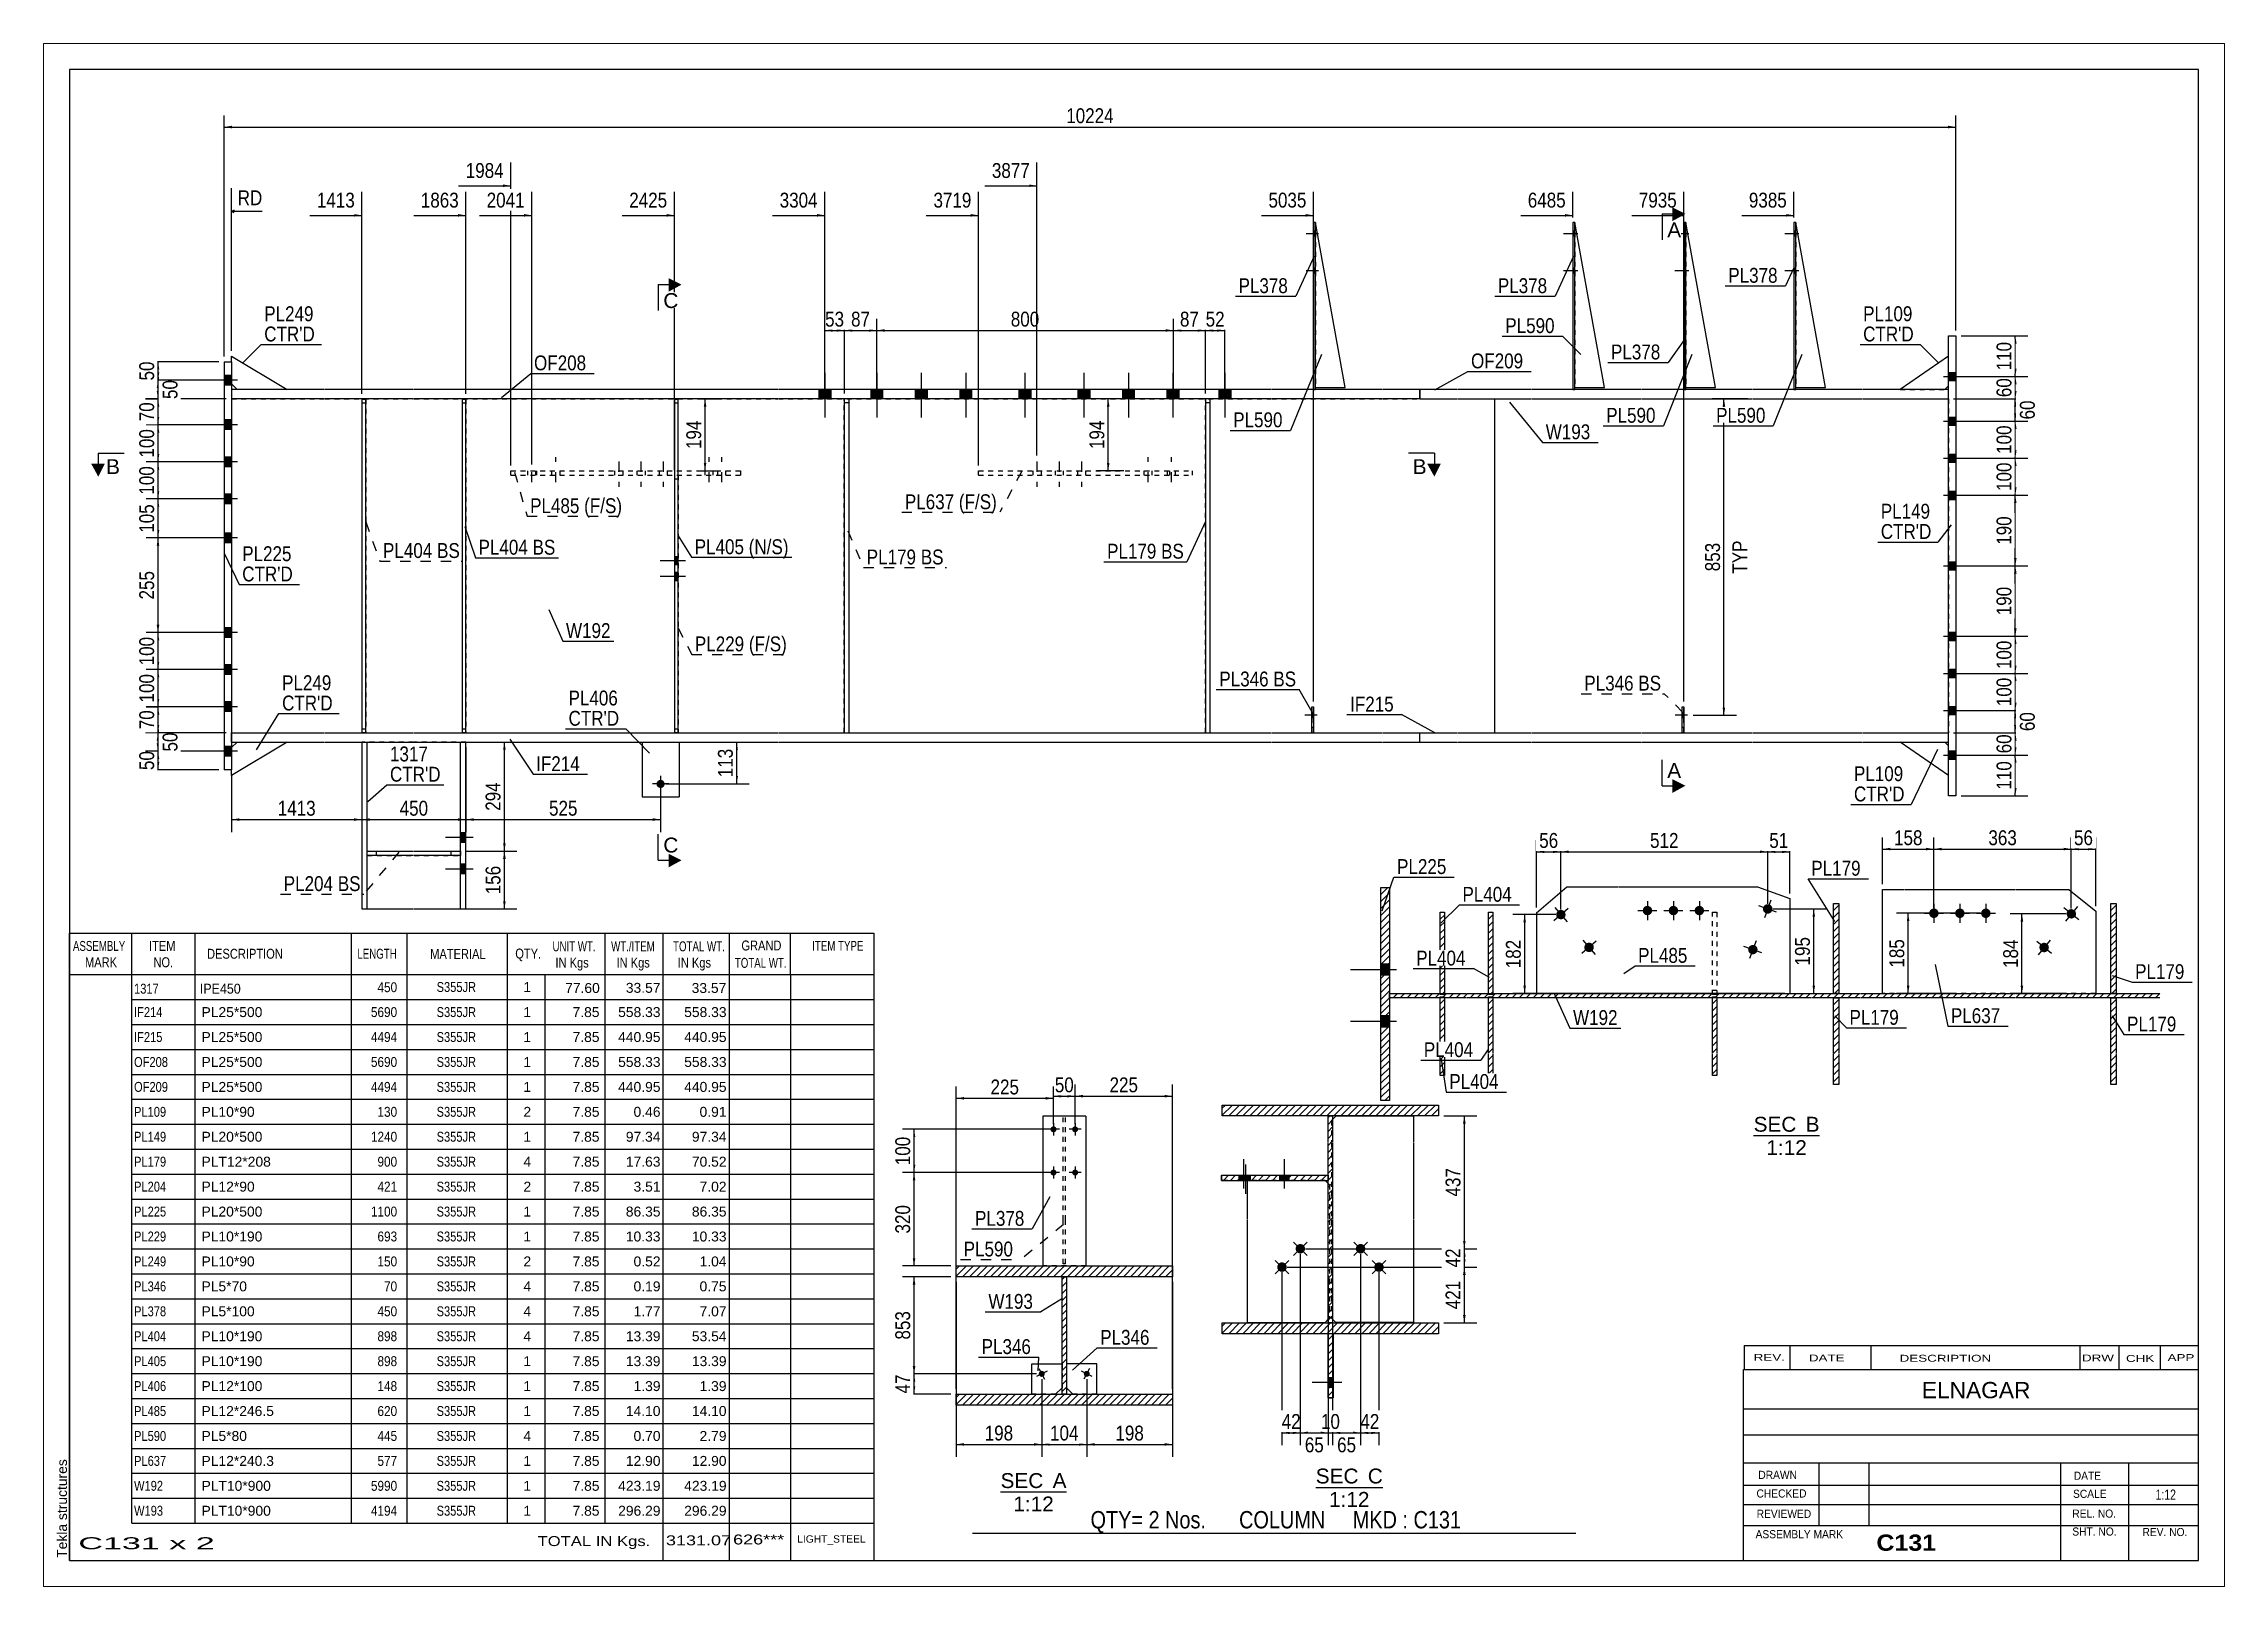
# Paper-space layout 'Layout1' of a CAD drawing. Header units: millimetres. Extents: x 0 to 420, y 0 to 297.
# The model-space entities are those that its viewports show. They can reach past a viewport. Long polylines and large blocks are cut down to what shows.
import ezdxf

# ---------------------------------------------------------------- set-up
doc = ezdxf.new("R2010")
doc.units = ezdxf.units.MM
doc.linetypes.add('DXK_LINE_DOT1', pattern=[1.8814, 0.9407, -0.9407])
doc.linetypes.add('DXK_LINE_DOT2', pattern=[3.9198, 1.9599, -1.9599])
doc.layers.add('Viewport layer', color=7, linetype='Continuous', plot=False)
doc.styles.add('Arial', font='ARIAL.TTF', dxfattribs={"height": 0.2})
doc.styles.add('Arial Bold', font='ARIALBD.TTF', dxfattribs={"height": 0.2})
doc.styles.add('Arial Narrow', font='ARIALN.TTF', dxfattribs={"height": 0.2})

# ---------------------------------------------------------------- blocks, each defined once
blk = doc.blocks.new('Unknown-629050320-1210')
at = {"color": 5, "linetype": 'Continuous'}
for p, q in [((164.88, 120.52), (-245.12, 120.52)), ((-245.12, 120.52), (-245.12, -166.48)), ((164.88, -166.48), (164.88, 120.52)), ((-245.12, -166.48), (164.88, -166.48))]:
    blk.add_line(p, q, dxfattribs=at)
at = {"color": 174, "linetype": 'Continuous', "style": 'Arial'}
blk.add_text('Tekla structures', height=1.9102, rotation=90, dxfattribs=at).set_placement((-245.62, -165.98))
blk = doc.blocks.new('Unknown-629050320-12 - 3077')
at = {"color": 1, "linetype": 'Continuous'}
blk.add_line((-65.82, -153.3), (-53.13, -153.3), dxfattribs=at)
at = {"color": 0, "linetype": 'Continuous'}
blk.add_wipeout([(-57.59, -152.55), (-57.59, -149.55), (-65.82, -149.55), (-65.82, -152.55)], dxfattribs=at)
blk.add_wipeout([(-53.13, -152.55), (-53.13, -149.55), (-55.79, -149.55), (-55.79, -152.55)], dxfattribs=at)
blk.add_wipeout([(-55.58, -157.05), (-55.58, -154.05), (-63.36, -154.05), (-63.36, -157.05)], dxfattribs=at)
at = {"color": 136, "linetype": 'Continuous', "style": 'Arial'}
for s, height, p in [('SEC', 2.865, (-65.82, -152.55)), ('A', 2.87, (-55.79, -152.55)), ('1:12', 2.865, (-63.36, -157.05))]:
    blk.add_text(s, height=height, dxfattribs=at).set_placement(p)
blk = doc.blocks.new('Unknown-629050320-13 - 1490')
at = {"color": 1, "linetype": 'Continuous'}
blk.add_line((79.22, -84.7), (91.91, -84.7), dxfattribs=at)
at = {"color": 0, "linetype": 'Continuous'}
blk.add_wipeout([(87.44, -83.95), (87.44, -80.95), (79.22, -80.95), (79.22, -83.95)], dxfattribs=at)
blk.add_wipeout([(91.91, -83.95), (91.91, -80.95), (89.24, -80.95), (89.24, -83.95)], dxfattribs=at)
blk.add_wipeout([(89.46, -88.45), (89.46, -85.45), (81.67, -85.45), (81.67, -88.45)], dxfattribs=at)
at = {"color": 136, "linetype": 'Continuous', "style": 'Arial'}
for s, height, p in [('SEC', 2.865, (79.22, -83.95)), ('B', 2.87, (89.24, -83.95)), ('1:12', 2.865, (81.67, -88.45))]:
    blk.add_text(s, height=height, dxfattribs=at).set_placement(p)
blk = doc.blocks.new('Unknown-629050320-14 - 6727')
at = {"color": 1, "linetype": 'Continuous'}
blk.add_line((-5.12, -152.42), (7.78, -152.42), dxfattribs=at)
at = {"color": 0, "linetype": 'Continuous'}
blk.add_wipeout([(3.1, -151.67), (3.1, -148.67), (-5.12, -148.67), (-5.12, -151.67)], dxfattribs=at)
blk.add_wipeout([(7.78, -151.67), (7.78, -148.67), (4.9, -148.67), (4.9, -151.67)], dxfattribs=at)
blk.add_wipeout([(5.22, -156.17), (5.22, -153.17), (-2.56, -153.17), (-2.56, -156.17)], dxfattribs=at)
at = {"color": 136, "linetype": 'Continuous', "style": 'Arial'}
for s, height, p in [('SEC', 2.865, (-5.12, -151.67)), ('C', 2.87, (4.9, -151.67)), ('1:12', 2.865, (-2.56, -156.17))]:
    blk.add_text(s, height=height, dxfattribs=at).set_placement(p)
blk = doc.blocks.new('Part-629050320-1978 - 1749')
at = {"color": 2, "linetype": 'Continuous'}
for p, q in [((-5.17, 91.07), (-5.53, 91.07)), ((-5.53, 91.07), (-5.53, 58.93)), ((-5.17, 58.93), (-5.17, 91.07))]:
    blk.add_line(p, q, dxfattribs=at)
at = {"color": 7, "linetype": 'DXK_LINE_DOT1'}
blk.add_line((-5.53, 58.93), (-5.17, 58.93), dxfattribs=at)
blk = doc.blocks.new('Bolt-629050320-1751 - 1749')
at = {"linetype": 'Continuous'}
for points in [[(-169.83, -26.39), (-169.83, -28.25), (-168.79, -28.25), (-168.79, -26.39)], [(-169.83, -32.46), (-169.83, -34.32), (-168.79, -34.32), (-168.79, -32.46)]]:
    blk.add_hatch(color=3, dxfattribs=at).paths.add_polyline_path(points)
at = {"color": 3, "linetype": 'Continuous'}
for p, q in [((-167.36, -27.32), (-172.71, -27.32)), ((-168.79, -26.39), (-169.83, -26.39)), ((-168.79, -28.25), (-169.83, -28.25)), ((-167.36, -33.39), (-172.71, -33.39)), ((-168.79, -32.46), (-169.83, -32.46)), ((-168.79, -34.32), (-169.83, -34.32))]:
    blk.add_line(p, q, dxfattribs=at)
blk = doc.blocks.new('Part-629050320-2078 - 1749')
at = {"color": 2, "linetype": 'Continuous'}
for p, q in [((-215.36, 64.29), (-213.93, 64.29)), ((-215.36, 64.29), (-215.36, -14.29)), ((-213.93, 64.29), (-213.93, -14.29)), ((-213.93, -14.29), (-215.36, -14.29))]:
    blk.add_line(p, q, dxfattribs=at)
blk = doc.blocks.new('Part-629050320-2015 - 1749')
at = {"color": 7, "linetype": 'DXK_LINE_DOT1'}
for p, q in [((-213.93, 57.14), (-213.93, -7.14)), ((-213.93, 57.14), (-196.07, 57.14)), ((-195.97, 57.14), (-178.86, 57.14)), ((-178.76, 57.14), (-108.7, 57.14)), ((-108.6, 57.14), (-13.7, 57.14)), ((-13.6, 57.14), (7.68, 57.14)), ((7.78, 57.14), (22.07, 57.14)), ((22.17, 57.14), (29.31, 57.14)), ((-213.93, -7.14), (-196.07, -7.14)), ((-195.97, -7.14), (-178.86, -7.14)), ((-178.76, -7.14), (-108.7, -7.14)), ((-108.6, -7.14), (-13.7, -7.14)), ((-13.6, -7.14), (7.68, -7.14)), ((7.78, -7.14), (22.07, -7.14)), ((22.17, -7.14), (29.31, -7.14))]:
    blk.add_line(p, q, dxfattribs=at)
at = {"color": 2, "linetype": 'Continuous'}
blk.add_line((29.31, 57.14), (29.31, -7.14), dxfattribs=at)
blk = doc.blocks.new('Part-629050320-1823 - 1749')
at = {"color": 7, "linetype": 'DXK_LINE_DOT1'}
for p, q in [((-160.13, 42.43), (-160.13, 43.29)), ((-160.13, 43.29), (-115.85, 43.29)), ((-160.13, 42.43), (-115.85, 42.43)), ((-155.15, 42.43), (-155.15, 43.29)), ((-121.22, 43.29), (-121.22, 42.43)), ((-115.85, 42.43), (-115.85, 43.29))]:
    blk.add_line(p, q, dxfattribs=at)
blk = doc.blocks.new('Part-629050320-2134 - 1749')
at = {"color": 2, "linetype": 'Continuous'}
for p, q in [((-213.93, -8.93), (-213.93, -7.14)), ((-213.93, -7.14), (-196.07, -7.14)), ((-195.97, -7.14), (-178.86, -7.14)), ((-178.76, -7.14), (-108.7, -7.14)), ((-108.6, -7.14), (-13.7, -7.14)), ((-13.6, -7.14), (7.68, -7.14)), ((7.78, -7.14), (14.93, -7.14)), ((14.93, -8.93), (14.93, -7.14)), ((-213.93, -8.93), (-196.07, -8.93)), ((-195.97, -8.93), (-178.86, -8.93)), ((-178.76, -8.93), (-108.7, -8.93)), ((-108.6, -8.93), (-13.7, -8.93)), ((-13.6, -8.93), (7.68, -8.93)), ((7.78, -8.93), (14.93, -8.93))]:
    blk.add_line(p, q, dxfattribs=at)
blk = doc.blocks.new('Bolt-629050320-1752 - 1749')
at = {"linetype": 'Continuous'}
for points in [[(-169.83, -26.39), (-169.83, -28.25), (-168.79, -28.25), (-168.79, -26.39)], [(-169.83, -32.46), (-169.83, -34.32), (-168.79, -34.32), (-168.79, -32.46)]]:
    blk.add_hatch(color=3, dxfattribs=at).paths.add_polyline_path(points)
at = {"color": 3, "linetype": 'Continuous'}
for p, q in [((-167.36, -27.32), (-172.71, -27.32)), ((-168.79, -26.39), (-169.83, -26.39)), ((-168.79, -28.25), (-169.83, -28.25)), ((-167.36, -33.39), (-172.71, -33.39)), ((-168.79, -32.46), (-169.83, -32.46)), ((-168.79, -34.32), (-169.83, -34.32))]:
    blk.add_line(p, q, dxfattribs=at)
blk = doc.blocks.new('Bolt-629050320-1942 - 1749')
at = {"color": 3, "linetype": 'DXK_LINE_DOT2'}
for p, q in [((-5.53, -3.29), (-5.89, -3.29)), ((-4.96, -3.79), (-5.89, -3.79)), ((-5.53, -4.29), (-5.89, -4.29))]:
    blk.add_line(p, q, dxfattribs=at)
blk = doc.blocks.new('Part-629050320-2049 - 1749')
at = {"color": 2, "linetype": 'Continuous'}
for p, q in [((-203.21, -8.93), (-213.93, -15.36)), ((-212.86, -8.93), (-213.93, -10)), ((-213.93, -15.36), (-213.93, -14.29))]:
    blk.add_line(p, q, dxfattribs=at)
at = {"color": 7, "linetype": 'DXK_LINE_DOT1'}
for p, q in [((-213.93, -10), (-213.93, -14.29)), ((-212.86, -8.93), (-203.21, -8.93))]:
    blk.add_line(p, q, dxfattribs=at)
blk = doc.blocks.new('Part-629050320-1779 - 1749')
at = {"color": 2, "linetype": 'Continuous'}
for p, q in [((-187.79, -29.93), (-178.86, -29.93)), ((-178.86, -30.79), (-187.79, -30.79)), ((-178.76, -29.93), (-169.83, -29.93)), ((-169.83, -30.79), (-178.76, -30.79))]:
    blk.add_line(p, q, dxfattribs=at)
at = {"color": 7, "linetype": 'DXK_LINE_DOT1'}
for p, q in [((-187.79, -30.79), (-187.79, -29.93)), ((-186, -30.79), (-186, -29.93)), ((-171.61, -30.79), (-171.61, -29.93)), ((-169.83, -29.93), (-169.83, -30.79))]:
    blk.add_line(p, q, dxfattribs=at)
blk = doc.blocks.new('Part-629050320-2156 - 1749')
at = {"color": 2, "linetype": 'Continuous'}
for p, q in [((14.93, 58.93), (14.93, 57.14)), ((22.07, 58.93), (14.93, 58.93)), ((36.45, 58.93), (22.17, 58.93)), ((57.63, 58.93), (36.55, 58.93)), ((79.03, 58.93), (57.73, 58.93)), ((100.2, 58.93), (79.13, 58.93)), ((116.73, 58.93), (100.3, 58.93)), ((116.73, 57.14), (116.73, 58.93)), ((14.93, 57.14), (22.07, 57.14)), ((22.17, 57.14), (36.45, 57.14)), ((36.55, 57.14), (57.63, 57.14)), ((57.73, 57.14), (79.03, 57.14)), ((79.13, 57.14), (100.2, 57.14)), ((100.3, 57.14), (116.73, 57.14))]:
    blk.add_line(p, q, dxfattribs=at)
blk = doc.blocks.new('Part-629050320-1801 - 1749')
at = {"color": 7, "linetype": 'DXK_LINE_DOT1'}
for p, q in [((-188.81, 57.07), (-188.81, -7.07)), ((-188.09, 57.07), (-188.81, 57.07)), ((-188.81, 56.36), (-188.09, 56.36)), ((-188.09, 57.07), (-188.09, -7.07)), ((-188.81, -6.36), (-188.09, -6.36)), ((-188.81, -7.07), (-188.09, -7.07))]:
    blk.add_line(p, q, dxfattribs=at)
blk = doc.blocks.new('Part-629050320-1973 - 1749')
at = {"color": 2, "linetype": 'Continuous'}
for p, q in [((66.17, 91.07), (65.82, 91.07)), ((65.82, 91.07), (65.82, 58.93)), ((66.17, 58.93), (66.17, 91.07))]:
    blk.add_line(p, q, dxfattribs=at)
at = {"color": 7, "linetype": 'DXK_LINE_DOT1'}
blk.add_line((65.82, 58.93), (66.17, 58.93), dxfattribs=at)
blk = doc.blocks.new('Part-629050320-1845 - 1749')
at = {"color": 7, "linetype": 'DXK_LINE_DOT1'}
for p, q in [((-187.79, -29.93), (-178.86, -29.93)), ((-187.79, -30.79), (-178.86, -30.79)), ((-178.76, -29.93), (-169.83, -29.93)), ((-178.76, -30.79), (-169.83, -30.79))]:
    blk.add_line(p, q, dxfattribs=at)
blk = doc.blocks.new('Part-629050320-1898 - 1749')
at = {"color": 2, "linetype": 'Continuous'}
for p, q in [((-188.83, -8.93), (-188.83, -41.07)), ((-187.79, -41.07), (-187.79, -8.93)), ((-169.83, -41.07), (-169.83, -8.93)), ((-168.79, -41.07), (-168.79, -8.93)), ((-188.83, -41.07), (-178.86, -41.07)), ((-178.76, -41.07), (-168.79, -41.07))]:
    blk.add_line(p, q, dxfattribs=at)
at = {"color": 7, "linetype": 'DXK_LINE_DOT1'}
for p, q in [((-178.86, -8.93), (-188.83, -8.93)), ((-168.79, -8.93), (-178.76, -8.93))]:
    blk.add_line(p, q, dxfattribs=at)
blk = doc.blocks.new('Part-629050320-2044 - 1749')
at = {"color": 2, "linetype": 'Continuous'}
for p, q in [((-213.93, 64.29), (-213.93, 65.36)), ((-213.93, 65.36), (-203.21, 58.93)), ((-213.93, 60), (-212.86, 58.93))]:
    blk.add_line(p, q, dxfattribs=at)
at = {"color": 7, "linetype": 'DXK_LINE_DOT1'}
for p, q in [((-213.93, 64.29), (-213.93, 60)), ((-203.21, 58.93), (-212.86, 58.93))]:
    blk.add_line(p, q, dxfattribs=at)
blk = doc.blocks.new('Part-629050320-1920 - 1749')
at = {"color": 2, "linetype": 'Continuous'}
for p, q in [((14.93, -8.93), (14.93, -7.14)), ((14.93, -7.14), (22.07, -7.14)), ((22.17, -7.14), (36.45, -7.14)), ((36.55, -7.14), (57.63, -7.14)), ((57.73, -7.14), (79.03, -7.14)), ((79.13, -7.14), (100.2, -7.14)), ((100.3, -7.14), (116.73, -7.14)), ((116.73, -8.93), (116.73, -7.14)), ((14.93, -8.93), (22.07, -8.93)), ((22.17, -8.93), (36.45, -8.93)), ((36.55, -8.93), (57.63, -8.93)), ((57.73, -8.93), (79.03, -8.93)), ((79.13, -8.93), (100.2, -8.93)), ((100.3, -8.93), (116.73, -8.93))]:
    blk.add_line(p, q, dxfattribs=at)
blk = doc.blocks.new('Part-629050320-2190 - 1749')
at = {"color": 2, "linetype": 'Continuous'}
for p, q in [((116.73, 69.29), (118.16, 69.29)), ((116.73, -19.29), (116.73, 69.29)), ((118.16, 69.29), (118.16, -19.29)), ((118.16, -19.29), (116.73, -19.29))]:
    blk.add_line(p, q, dxfattribs=at)
blk = doc.blocks.new('Bolt-629050320-1941 - 1749')
at = {"linetype": 'Continuous'}
blk.add_hatch(color=3, dxfattribs=at).paths.add_polyline_path([(-131.29, -17.79, -1), (-131.29, -16.21, -1)])
at = {"color": 3, "linetype": 'Continuous'}
for p, q in [((-131.29, -15.43), (-131.29, -18.57)), ((-129.71, -17), (-132.86, -17))]:
    blk.add_line(p, q, dxfattribs=at)
blk = doc.blocks.new('Bolt-629050320-2240 - 1749')
at = {"linetype": 'Continuous'}
for points in [[(66.17, 88.43), (66.17, 89.43), (65.82, 89.43), (65.82, 88.43)], [(66.17, 88.43), (66.17, 89.43), (65.82, 89.43), (65.82, 88.43)], [(66.17, 81.29), (66.17, 82.29), (65.82, 82.29), (65.82, 81.29)], [(66.17, 81.29), (66.17, 82.29), (65.82, 82.29), (65.82, 81.29)]]:
    blk.add_hatch(color=3, dxfattribs=at).paths.add_polyline_path(points)
at = {"color": 3, "linetype": 'Continuous'}
for p, q in [((66.74, 88.93), (64.03, 88.93)), ((66.74, 88.93), (64.03, 88.93)), ((66.17, 89.43), (65.82, 89.43)), ((66.17, 89.43), (65.82, 89.43)), ((66.17, 88.43), (65.82, 88.43)), ((66.17, 88.43), (65.82, 88.43)), ((66.74, 81.79), (64.03, 81.79)), ((66.74, 81.79), (64.03, 81.79)), ((66.17, 82.29), (65.82, 82.29)), ((66.17, 82.29), (65.82, 82.29)), ((66.17, 81.29), (65.82, 81.29)), ((66.17, 81.29), (65.82, 81.29))]:
    blk.add_line(p, q, dxfattribs=at)
blk = doc.blocks.new('Part-629050320-2007 - 1749')
at = {"color": 2, "linetype": 'Continuous'}
for p, q in [((-134.86, -8.93), (-134.86, -19.5)), ((-127.71, -8.93), (-127.71, -19.5)), ((-134.86, -19.5), (-127.71, -19.5))]:
    blk.add_line(p, q, dxfattribs=at)
at = {"color": 7, "linetype": 'DXK_LINE_DOT1'}
blk.add_line((-134.86, -8.93), (-127.71, -8.93), dxfattribs=at)
blk = doc.blocks.new('Bolt-629050320-1943 - 1749')
at = {"color": 3, "linetype": 'DXK_LINE_DOT2'}
for p, q in [((-156.89, 42.43), (-156.89, 43.29)), ((-156.1, 41.07), (-156.1, 45.93)), ((-155.32, 42.43), (-155.32, 43.29)), ((-152.23, 42.43), (-152.23, 43.29)), ((-151.45, 41.07), (-151.45, 45.93)), ((-150.66, 42.43), (-150.66, 43.29))]:
    blk.add_line(p, q, dxfattribs=at)
blk = doc.blocks.new('Bolt-629050320-2008 - 1749')
at = {"linetype": 'Continuous'}
for points in [[(-215.36, 61.64), (-215.36, 59.79), (-213.93, 59.79), (-213.93, 61.64)], [(-215.36, 61.64), (-215.36, 59.79), (-213.93, 59.79), (-213.93, 61.64)], [(-215.36, 53.07), (-215.36, 51.21), (-213.93, 51.21), (-213.93, 53.07)], [(-215.36, 53.07), (-215.36, 51.21), (-213.93, 51.21), (-213.93, 53.07)], [(-215.36, 45.93), (-215.36, 44.07), (-213.93, 44.07), (-213.93, 45.93)], [(-215.36, 45.93), (-215.36, 44.07), (-213.93, 44.07), (-213.93, 45.93)], [(-215.36, 38.79), (-215.36, 36.93), (-213.93, 36.93), (-213.93, 38.79)], [(-215.36, 38.79), (-215.36, 36.93), (-213.93, 36.93), (-213.93, 38.79)], [(-215.36, 31.29), (-215.36, 29.43), (-213.93, 29.43), (-213.93, 31.29)], [(-215.36, 31.29), (-215.36, 29.43), (-213.93, 29.43), (-213.93, 31.29)], [(-215.36, 13.07), (-215.36, 11.21), (-213.93, 11.21), (-213.93, 13.07)], [(-215.36, 13.07), (-215.36, 11.21), (-213.93, 11.21), (-213.93, 13.07)], [(-215.36, 5.93), (-215.36, 4.07), (-213.93, 4.07), (-213.93, 5.93)], [(-215.36, 5.93), (-215.36, 4.07), (-213.93, 4.07), (-213.93, 5.93)], [(-215.36, -1.21), (-215.36, -3.07), (-213.93, -3.07), (-213.93, -1.21)], [(-215.36, -1.21), (-215.36, -3.07), (-213.93, -3.07), (-213.93, -1.21)], [(-215.36, -9.79), (-215.36, -11.64), (-213.93, -11.64), (-213.93, -9.79)], [(-215.36, -9.79), (-215.36, -11.64), (-213.93, -11.64), (-213.93, -9.79)]]:
    blk.add_hatch(color=3, dxfattribs=at).paths.add_polyline_path(points)
at = {"color": 3, "linetype": 'Continuous'}
for p, q in [((-212.79, 60.71), (-220.36, 60.71)), ((-212.79, 60.71), (-220.36, 60.71)), ((-213.93, 61.64), (-215.36, 61.64)), ((-213.93, 61.64), (-215.36, 61.64)), ((-213.93, 59.79), (-215.36, 59.79)), ((-213.93, 59.79), (-215.36, 59.79)), ((-212.79, 52.14), (-220.36, 52.14)), ((-212.79, 52.14), (-220.36, 52.14)), ((-213.93, 53.07), (-215.36, 53.07)), ((-213.93, 53.07), (-215.36, 53.07)), ((-213.93, 51.21), (-215.36, 51.21)), ((-213.93, 51.21), (-215.36, 51.21)), ((-212.79, 45), (-220.36, 45)), ((-212.79, 45), (-220.36, 45)), ((-213.93, 45.93), (-215.36, 45.93)), ((-213.93, 45.93), (-215.36, 45.93)), ((-213.93, 44.07), (-215.36, 44.07)), ((-213.93, 44.07), (-215.36, 44.07)), ((-212.79, 37.86), (-220.36, 37.86)), ((-212.79, 37.86), (-220.36, 37.86)), ((-213.93, 38.79), (-215.36, 38.79)), ((-213.93, 38.79), (-215.36, 38.79)), ((-213.93, 36.93), (-215.36, 36.93)), ((-213.93, 36.93), (-215.36, 36.93)), ((-212.79, 30.36), (-220.36, 30.36)), ((-212.79, 30.36), (-220.36, 30.36)), ((-213.93, 31.29), (-215.36, 31.29)), ((-213.93, 31.29), (-215.36, 31.29)), ((-213.93, 29.43), (-215.36, 29.43)), ((-213.93, 29.43), (-215.36, 29.43)), ((-213.93, 13.07), (-215.36, 13.07)), ((-213.93, 13.07), (-215.36, 13.07)), ((-212.79, 12.14), (-220.36, 12.14)), ((-212.79, 12.14), (-220.36, 12.14)), ((-213.93, 11.21), (-215.36, 11.21)), ((-213.93, 11.21), (-215.36, 11.21)), ((-212.79, 5), (-220.36, 5)), ((-212.79, 5), (-220.36, 5)), ((-213.93, 5.93), (-215.36, 5.93)), ((-213.93, 5.93), (-215.36, 5.93)), ((-213.93, 4.07), (-215.36, 4.07)), ((-213.93, 4.07), (-215.36, 4.07)), ((-212.79, -2.14), (-220.36, -2.14)), ((-212.79, -2.14), (-220.36, -2.14)), ((-213.93, -1.21), (-215.36, -1.21)), ((-213.93, -1.21), (-215.36, -1.21)), ((-213.93, -3.07), (-215.36, -3.07)), ((-213.93, -3.07), (-215.36, -3.07)), ((-212.79, -10.71), (-220.36, -10.71)), ((-212.79, -10.71), (-220.36, -10.71)), ((-213.93, -9.79), (-215.36, -9.79)), ((-213.93, -9.79), (-215.36, -9.79)), ((-213.93, -11.64), (-215.36, -11.64)), ((-213.93, -11.64), (-215.36, -11.64))]:
    blk.add_line(p, q, dxfattribs=at)
blk = doc.blocks.new('Bolt-629050320-1944 - 1749')
at = {"color": 3, "linetype": 'DXK_LINE_DOT2'}
for p, q in [((-122.74, 42.43), (-122.74, 43.29)), ((-121.95, 41.07), (-121.95, 45.93)), ((-121.17, 42.43), (-121.17, 43.29)), ((-120.29, 42.43), (-120.29, 43.29)), ((-119.51, 41.07), (-119.51, 45.93)), ((-118.72, 42.43), (-118.72, 43.29))]:
    blk.add_line(p, q, dxfattribs=at)
blk = doc.blocks.new('Bolt-629050320-2009 - 1749')
at = {"linetype": 'Continuous'}
for points in [[(87.34, 88.43), (87.34, 89.43), (86.99, 89.43), (86.99, 88.43)], [(87.34, 88.43), (87.34, 89.43), (86.99, 89.43), (86.99, 88.43)], [(87.34, 81.29), (87.34, 82.29), (86.99, 82.29), (86.99, 81.29)], [(87.34, 81.29), (87.34, 82.29), (86.99, 82.29), (86.99, 81.29)]]:
    blk.add_hatch(color=3, dxfattribs=at).paths.add_polyline_path(points)
at = {"color": 3, "linetype": 'Continuous'}
for p, q in [((87.92, 88.93), (85.2, 88.93)), ((87.92, 88.93), (85.2, 88.93)), ((87.34, 89.43), (86.99, 89.43)), ((87.34, 89.43), (86.99, 89.43)), ((87.34, 88.43), (86.99, 88.43)), ((87.34, 88.43), (86.99, 88.43)), ((87.92, 81.79), (85.2, 81.79)), ((87.92, 81.79), (85.2, 81.79)), ((87.34, 82.29), (86.99, 82.29)), ((87.34, 82.29), (86.99, 82.29)), ((87.34, 81.29), (86.99, 81.29)), ((87.34, 81.29), (86.99, 81.29))]:
    blk.add_line(p, q, dxfattribs=at)
blk = doc.blocks.new('Bolt-629050320-1945 - 1749')
at = {"linetype": 'Continuous'}
for points in [[(44.77, 88.43), (44.77, 89.43), (44.41, 89.43), (44.41, 88.43)], [(44.77, 88.43), (44.77, 89.43), (44.41, 89.43), (44.41, 88.43)], [(44.77, 81.29), (44.77, 82.29), (44.41, 82.29), (44.41, 81.29)], [(44.77, 81.29), (44.77, 82.29), (44.41, 82.29), (44.41, 81.29)]]:
    blk.add_hatch(color=3, dxfattribs=at).paths.add_polyline_path(points)
at = {"color": 3, "linetype": 'Continuous'}
for p, q in [((45.34, 88.93), (42.63, 88.93)), ((45.34, 88.93), (42.63, 88.93)), ((44.77, 89.43), (44.41, 89.43)), ((44.77, 89.43), (44.41, 89.43)), ((44.77, 88.43), (44.41, 88.43)), ((44.77, 88.43), (44.41, 88.43)), ((45.34, 81.79), (42.63, 81.79)), ((45.34, 81.79), (42.63, 81.79)), ((44.77, 82.29), (44.41, 82.29)), ((44.77, 82.29), (44.41, 82.29)), ((44.77, 81.29), (44.41, 81.29)), ((44.77, 81.29), (44.41, 81.29))]:
    blk.add_line(p, q, dxfattribs=at)
blk = doc.blocks.new('Bolt-629050320-2010 - 1749')
at = {"linetype": 'Continuous'}
for points in [[(116.73, 62.21), (116.73, 60.64), (118.16, 60.64), (118.16, 62.21)], [(116.73, 62.21), (116.73, 60.64), (118.16, 60.64), (118.16, 62.21)], [(116.73, 53.64), (116.73, 52.07), (118.16, 52.07), (118.16, 53.64)], [(116.73, 53.64), (116.73, 52.07), (118.16, 52.07), (118.16, 53.64)], [(116.73, 46.5), (116.73, 44.93), (118.16, 44.93), (118.16, 46.5)], [(116.73, 46.5), (116.73, 44.93), (118.16, 44.93), (118.16, 46.5)], [(116.73, 39.36), (116.73, 37.79), (118.16, 37.79), (118.16, 39.36)], [(116.73, 39.36), (116.73, 37.79), (118.16, 37.79), (118.16, 39.36)], [(116.73, 25.79), (116.73, 24.21), (118.16, 24.21), (118.16, 25.79)], [(116.73, 25.79), (116.73, 24.21), (118.16, 24.21), (118.16, 25.79)], [(116.73, 12.21), (116.73, 10.64), (118.16, 10.64), (118.16, 12.21)], [(116.73, 12.21), (116.73, 10.64), (118.16, 10.64), (118.16, 12.21)], [(116.73, 5.07), (116.73, 3.5), (118.16, 3.5), (118.16, 5.07)], [(116.73, 5.07), (116.73, 3.5), (118.16, 3.5), (118.16, 5.07)], [(116.73, -2.07), (116.73, -3.64), (118.16, -3.64), (118.16, -2.07)], [(116.73, -2.07), (116.73, -3.64), (118.16, -3.64), (118.16, -2.07)], [(116.73, -10.64), (116.73, -12.21), (118.16, -12.21), (118.16, -10.64)], [(116.73, -10.64), (116.73, -12.21), (118.16, -12.21), (118.16, -10.64)]]:
    blk.add_hatch(color=3, dxfattribs=at).paths.add_polyline_path(points)
at = {"color": 3, "linetype": 'Continuous'}
for p, q in [((115.77, 61.43), (122.44, 61.43)), ((115.77, 61.43), (122.44, 61.43)), ((116.73, 62.21), (118.16, 62.21)), ((116.73, 62.21), (118.16, 62.21)), ((116.73, 60.64), (118.16, 60.64)), ((116.73, 60.64), (118.16, 60.64)), ((115.77, 52.86), (122.44, 52.86)), ((115.77, 52.86), (122.44, 52.86)), ((116.73, 53.64), (118.16, 53.64)), ((116.73, 53.64), (118.16, 53.64)), ((116.73, 52.07), (118.16, 52.07)), ((116.73, 52.07), (118.16, 52.07)), ((116.73, 46.5), (118.16, 46.5)), ((116.73, 46.5), (118.16, 46.5)), ((115.77, 45.71), (122.44, 45.71)), ((115.77, 45.71), (122.44, 45.71)), ((116.73, 44.93), (118.16, 44.93)), ((116.73, 44.93), (118.16, 44.93)), ((115.77, 38.57), (122.44, 38.57)), ((115.77, 38.57), (122.44, 38.57)), ((116.73, 39.36), (118.16, 39.36)), ((116.73, 39.36), (118.16, 39.36)), ((116.73, 37.79), (118.16, 37.79)), ((116.73, 37.79), (118.16, 37.79)), ((116.73, 25.79), (118.16, 25.79)), ((116.73, 25.79), (118.16, 25.79)), ((115.77, 25), (122.44, 25)), ((115.77, 25), (122.44, 25)), ((116.73, 24.21), (118.16, 24.21)), ((116.73, 24.21), (118.16, 24.21)), ((115.77, 11.43), (122.44, 11.43)), ((115.77, 11.43), (122.44, 11.43)), ((116.73, 12.21), (118.16, 12.21)), ((116.73, 12.21), (118.16, 12.21)), ((116.73, 10.64), (118.16, 10.64)), ((116.73, 10.64), (118.16, 10.64)), ((115.77, 4.29), (122.44, 4.29)), ((115.77, 4.29), (122.44, 4.29)), ((116.73, 5.07), (118.16, 5.07)), ((116.73, 5.07), (118.16, 5.07)), ((116.73, 3.5), (118.16, 3.5)), ((116.73, 3.5), (118.16, 3.5)), ((115.77, -2.86), (122.44, -2.86)), ((115.77, -2.86), (122.44, -2.86)), ((116.73, -2.07), (118.16, -2.07)), ((116.73, -2.07), (118.16, -2.07)), ((116.73, -3.64), (118.16, -3.64)), ((116.73, -3.64), (118.16, -3.64)), ((115.77, -11.43), (122.44, -11.43)), ((115.77, -11.43), (122.44, -11.43)), ((116.73, -10.64), (118.16, -10.64)), ((116.73, -10.64), (118.16, -10.64)), ((116.73, -12.21), (118.16, -12.21)), ((116.73, -12.21), (118.16, -12.21))]:
    blk.add_line(p, q, dxfattribs=at)
blk = doc.blocks.new('Bolt-629050320-1946 - 1749')
at = {"linetype": 'Continuous'}
for points in [[(-5.17, 88.43), (-5.17, 89.43), (-5.53, 89.43), (-5.53, 88.43)], [(-5.17, 88.43), (-5.17, 89.43), (-5.53, 89.43), (-5.53, 88.43)], [(-5.17, 81.29), (-5.17, 82.29), (-5.53, 82.29), (-5.53, 81.29)], [(-5.17, 81.29), (-5.17, 82.29), (-5.53, 82.29), (-5.53, 81.29)]]:
    blk.add_hatch(color=3, dxfattribs=at).paths.add_polyline_path(points)
at = {"color": 3, "linetype": 'Continuous'}
for p, q in [((-4.6, 88.93), (-6.96, 88.93)), ((-4.6, 88.93), (-6.96, 88.93)), ((-5.17, 89.43), (-5.53, 89.43)), ((-5.17, 89.43), (-5.53, 89.43)), ((-5.17, 88.43), (-5.53, 88.43)), ((-5.17, 88.43), (-5.53, 88.43)), ((-4.6, 81.79), (-6.96, 81.79)), ((-4.6, 81.79), (-6.96, 81.79)), ((-5.17, 82.29), (-5.53, 82.29)), ((-5.17, 82.29), (-5.53, 82.29)), ((-5.17, 81.29), (-5.53, 81.29)), ((-5.17, 81.29), (-5.53, 81.29))]:
    blk.add_line(p, q, dxfattribs=at)
blk = doc.blocks.new('Part-629050320-2245 - 1749')
at = {"color": 2, "linetype": 'Continuous'}
for p, q in [((87.34, 91.07), (86.99, 91.07)), ((86.99, 91.07), (86.99, 58.93)), ((87.34, 58.93), (87.34, 91.07))]:
    blk.add_line(p, q, dxfattribs=at)
at = {"color": 7, "linetype": 'DXK_LINE_DOT1'}
blk.add_line((86.99, 58.93), (87.34, 58.93), dxfattribs=at)
blk = doc.blocks.new('Part-629050320-1968 - 1749')
at = {"color": 2, "linetype": 'Continuous'}
for p, q in [((44.77, 91.07), (44.41, 91.07)), ((44.41, 91.07), (44.41, 58.93)), ((44.77, 58.93), (44.77, 91.07))]:
    blk.add_line(p, q, dxfattribs=at)
at = {"color": 7, "linetype": 'DXK_LINE_DOT1'}
blk.add_line((44.41, 58.93), (44.77, 58.93), dxfattribs=at)
blk = doc.blocks.new('Part-629050320-2212 - 1749')
at = {"color": 2, "linetype": 'Continuous'}
blk.add_line((29.31, 57.14), (29.31, -7.14), dxfattribs=at)
at = {"color": 7, "linetype": 'DXK_LINE_DOT1'}
for p, q in [((29.31, 57.14), (36.45, 57.14)), ((36.55, 57.14), (57.63, 57.14)), ((57.73, 57.14), (79.03, 57.14)), ((79.13, 57.14), (100.2, 57.14)), ((100.3, 57.14), (116.73, 57.14)), ((116.73, 57.14), (116.73, -7.14)), ((29.31, -7.14), (36.45, -7.14)), ((36.55, -7.14), (57.63, -7.14)), ((57.73, -7.14), (65.44, -7.14)), ((65.8, -7.14), (79.03, -7.14)), ((79.13, -7.14), (100.2, -7.14)), ((100.3, -7.14), (116.73, -7.14))]:
    blk.add_line(p, q, dxfattribs=at)
blk = doc.blocks.new('Part-629050320-2100 - 1749')
at = {"color": 7, "linetype": 'DXK_LINE_DOT1'}
for p, q in [((65.44, -7.14), (65.44, -2.14)), ((65.44, -2.14), (65.8, -2.14)), ((65.8, -7.14), (65.8, -2.14)), ((65.44, -6.07), (65.8, -6.07)), ((65.8, -7.14), (65.44, -7.14))]:
    blk.add_line(p, q, dxfattribs=at)
blk = doc.blocks.new('Part-629050320-2129 - 1749')
at = {"color": 2, "linetype": 'Continuous'}
for p, q in [((116.73, 65.36), (107.44, 58.93)), ((116.02, 58.93), (116.73, 59.64))]:
    blk.add_line(p, q, dxfattribs=at)
at = {"color": 7, "linetype": 'DXK_LINE_DOT1'}
for p, q in [((116.73, 59.64), (116.73, 65.36)), ((107.44, 58.93), (116.02, 58.93))]:
    blk.add_line(p, q, dxfattribs=at)
blk = doc.blocks.new('Part-629050320-2161 - 1749')
at = {"color": 2, "linetype": 'Continuous'}
for p, q in [((-213.93, 58.93), (-213.93, 57.14)), ((-196.07, 58.93), (-213.93, 58.93)), ((-178.86, 58.93), (-195.97, 58.93)), ((-108.7, 58.93), (-178.76, 58.93)), ((-13.7, 58.93), (-108.6, 58.93)), ((7.68, 58.93), (-13.6, 58.93)), ((14.93, 58.93), (7.78, 58.93)), ((14.93, 57.14), (14.93, 58.93)), ((-196.07, 57.14), (-213.93, 57.14)), ((-178.86, 57.14), (-195.97, 57.14)), ((-108.7, 57.14), (-178.76, 57.14)), ((-13.7, 57.14), (-108.6, 57.14)), ((7.68, 57.14), (-13.6, 57.14)), ((14.93, 57.14), (7.78, 57.14))]:
    blk.add_line(p, q, dxfattribs=at)
blk = doc.blocks.new('Part-629050320-2250 - 1749')
at = {"color": 7, "linetype": 'DXK_LINE_DOT1'}
for p, q in [((-5.89, -7.14), (-5.89, -2.14)), ((-5.89, -2.14), (-5.53, -2.14)), ((-5.53, -7.14), (-5.53, -2.14)), ((-5.89, -6.07), (-5.53, -6.07))]:
    blk.add_line(p, q, dxfattribs=at)
blk = doc.blocks.new('Part-629050320-2217 - 1749')
at = {"color": 2, "linetype": 'Continuous'}
for p, q in [((116.73, -15.36), (107.44, -8.93)), ((116.02, -8.93), (116.73, -9.64))]:
    blk.add_line(p, q, dxfattribs=at)
at = {"color": 7, "linetype": 'DXK_LINE_DOT1'}
for p, q in [((107.44, -8.93), (116.02, -8.93)), ((116.73, -15.36), (116.73, -9.64))]:
    blk.add_line(p, q, dxfattribs=at)
blk = doc.blocks.new('Part-629050320-2239 - 1749')
at = {"color": 2, "linetype": 'Continuous'}
for p, q in [((71.89, 59.29), (66.17, 91.07)), ((66.17, 59.29), (71.89, 59.29))]:
    blk.add_line(p, q, dxfattribs=at)
at = {"color": 7, "linetype": 'DXK_LINE_DOT1'}
blk.add_line((66.17, 91.07), (66.17, 59.29), dxfattribs=at)
blk = doc.blocks.new('Part-629050320-2380 - 1749')
at = {"color": 7, "linetype": 'DXK_LINE_DOT1'}
for p, q in [((-128.64, 42.43), (-128.64, -7.07)), ((-127.93, 42.43), (-127.93, -7.07)), ((-128.64, 41.71), (-127.93, 41.71)), ((-128.64, -7.07), (-127.93, -7.07))]:
    blk.add_line(p, q, dxfattribs=at)
blk = doc.blocks.new('Part-629050320-2255 - 1749')
at = {"color": 2, "linetype": 'Continuous'}
for p, q in [((0.54, 59.29), (-5.17, 91.07)), ((-5.17, 59.29), (0.54, 59.29))]:
    blk.add_line(p, q, dxfattribs=at)
at = {"color": 7, "linetype": 'DXK_LINE_DOT1'}
blk.add_line((-5.17, 91.07), (-5.17, 59.29), dxfattribs=at)
blk = doc.blocks.new('Part-629050320-2277 - 1749')
at = {"color": 2, "linetype": 'Continuous'}
for p, q in [((-128.64, 57.07), (-128.64, -7.07)), ((-128.64, 57.07), (-127.93, 57.07)), ((-127.93, -7.07), (-127.93, 57.07)), ((-128.64, -7.07), (-127.93, -7.07))]:
    blk.add_line(p, q, dxfattribs=at)
at = {"color": 7, "linetype": 'DXK_LINE_DOT1'}
for p, q in [((-128.64, 56.36), (-127.93, 56.36)), ((-128.64, -6.36), (-127.93, -6.36))]:
    blk.add_line(p, q, dxfattribs=at)
blk = doc.blocks.new('Part-629050320-2299 - 1749')
at = {"color": 2, "linetype": 'Continuous'}
for p, q in [((-169.5, 57.07), (-169.5, -7.07)), ((-169.5, 57.07), (-168.79, 57.07)), ((-168.79, -7.07), (-168.79, 57.07)), ((-169.5, -7.07), (-168.79, -7.07))]:
    blk.add_line(p, q, dxfattribs=at)
at = {"color": 7, "linetype": 'DXK_LINE_DOT1'}
for p, q in [((-169.5, 56.36), (-168.79, 56.36)), ((-169.5, -6.36), (-168.79, -6.36))]:
    blk.add_line(p, q, dxfattribs=at)
blk = doc.blocks.new('Bolt-629050320-2300 - 1749')
at = {"color": 3, "linetype": 'DXK_LINE_DOT2'}
for p, q in [((-59.59, 43.29), (-59.59, 42.43)), ((-58.81, 45.07), (-58.81, 40.21)), ((-58.02, 43.29), (-58.02, 42.43)), ((-55.31, 43.29), (-55.31, 42.43)), ((-54.52, 45.07), (-54.52, 40.21)), ((-53.73, 43.29), (-53.73, 42.43)), ((-51.02, 43.29), (-51.02, 42.43)), ((-50.23, 45.07), (-50.23, 40.21)), ((-49.45, 43.29), (-49.45, 42.43))]:
    blk.add_line(p, q, dxfattribs=at)
blk = doc.blocks.new('Bolt-629050320-2301 - 1749')
at = {"linetype": 'Continuous'}
for points in [[(-98.53, 58.93), (-100.82, 58.93), (-100.82, 57.14), (-98.53, 57.14)], [(-98.53, 58.93), (-100.82, 58.93), (-100.82, 57.14), (-98.53, 57.14)], [(-88.53, 58.93), (-90.82, 58.93), (-90.82, 57.14), (-88.53, 57.14)], [(-88.53, 58.93), (-90.82, 58.93), (-90.82, 57.14), (-88.53, 57.14)], [(-79.96, 58.93), (-82.25, 58.93), (-82.25, 57.14), (-79.96, 57.14)], [(-79.96, 58.93), (-82.25, 58.93), (-82.25, 57.14), (-79.96, 57.14)], [(-71.39, 58.93), (-73.67, 58.93), (-73.67, 57.14), (-71.39, 57.14)], [(-71.39, 58.93), (-73.67, 58.93), (-73.67, 57.14), (-71.39, 57.14)], [(-60.01, 58.93), (-62.3, 58.93), (-62.3, 57.14), (-60.01, 57.14)], [(-60.01, 58.93), (-62.3, 58.93), (-62.3, 57.14), (-60.01, 57.14)], [(-48.63, 58.93), (-50.92, 58.93), (-50.92, 57.14), (-48.63, 57.14)], [(-48.63, 58.93), (-50.92, 58.93), (-50.92, 57.14), (-48.63, 57.14)], [(-40.06, 58.93), (-42.35, 58.93), (-42.35, 57.14), (-40.06, 57.14)], [(-40.06, 58.93), (-42.35, 58.93), (-42.35, 57.14), (-40.06, 57.14)], [(-31.49, 58.93), (-33.77, 58.93), (-33.77, 57.14), (-31.49, 57.14)], [(-31.49, 58.93), (-33.77, 58.93), (-33.77, 57.14), (-31.49, 57.14)], [(-21.49, 58.93), (-23.77, 58.93), (-23.77, 57.14), (-21.49, 57.14)], [(-21.49, 58.93), (-23.77, 58.93), (-23.77, 57.14), (-21.49, 57.14)]]:
    blk.add_hatch(color=3, dxfattribs=at).paths.add_polyline_path(points)
at = {"color": 3, "linetype": 'Continuous'}
for p, q in [((-100.82, 58.93), (-100.82, 57.14)), ((-100.82, 58.93), (-100.82, 57.14)), ((-99.67, 62.12), (-99.67, 53.57)), ((-99.67, 62.12), (-99.67, 53.57)), ((-98.53, 58.93), (-98.53, 57.14)), ((-98.53, 58.93), (-98.53, 57.14)), ((-90.82, 58.93), (-90.82, 57.14)), ((-90.82, 58.93), (-90.82, 57.14)), ((-89.67, 62.12), (-89.67, 53.57)), ((-89.67, 62.12), (-89.67, 53.57)), ((-88.53, 58.93), (-88.53, 57.14)), ((-88.53, 58.93), (-88.53, 57.14)), ((-82.25, 58.93), (-82.25, 57.14)), ((-82.25, 58.93), (-82.25, 57.14)), ((-81.1, 62.12), (-81.1, 53.57)), ((-81.1, 62.12), (-81.1, 53.57)), ((-79.96, 58.93), (-79.96, 57.14)), ((-79.96, 58.93), (-79.96, 57.14)), ((-73.67, 58.93), (-73.67, 57.14)), ((-73.67, 58.93), (-73.67, 57.14)), ((-72.53, 62.12), (-72.53, 53.57)), ((-72.53, 62.12), (-72.53, 53.57)), ((-71.39, 58.93), (-71.39, 57.14)), ((-71.39, 58.93), (-71.39, 57.14)), ((-62.3, 58.93), (-62.3, 57.14)), ((-62.3, 58.93), (-62.3, 57.14)), ((-61.16, 62.12), (-61.16, 53.57)), ((-61.16, 62.12), (-61.16, 53.57)), ((-60.01, 58.93), (-60.01, 57.14)), ((-60.01, 58.93), (-60.01, 57.14)), ((-50.92, 58.93), (-50.92, 57.14)), ((-50.92, 58.93), (-50.92, 57.14)), ((-49.77, 62.12), (-49.77, 53.57)), ((-49.77, 62.12), (-49.77, 53.57)), ((-48.63, 58.93), (-48.63, 57.14)), ((-48.63, 58.93), (-48.63, 57.14)), ((-42.35, 58.93), (-42.35, 57.14)), ((-42.35, 58.93), (-42.35, 57.14)), ((-41.2, 62.12), (-41.2, 53.57)), ((-41.2, 62.12), (-41.2, 53.57)), ((-40.06, 58.93), (-40.06, 57.14)), ((-40.06, 58.93), (-40.06, 57.14)), ((-33.77, 58.93), (-33.77, 57.14)), ((-33.77, 58.93), (-33.77, 57.14)), ((-32.63, 62.12), (-32.63, 53.57)), ((-32.63, 62.12), (-32.63, 53.57)), ((-31.49, 58.93), (-31.49, 57.14)), ((-31.49, 58.93), (-31.49, 57.14)), ((-23.77, 58.93), (-23.77, 57.14)), ((-23.77, 58.93), (-23.77, 57.14)), ((-22.63, 62.12), (-22.63, 53.57)), ((-22.63, 62.12), (-22.63, 53.57)), ((-21.49, 58.93), (-21.49, 57.14)), ((-21.49, 58.93), (-21.49, 57.14))]:
    blk.add_line(p, q, dxfattribs=at)
blk = doc.blocks.new('Part-629050320-2323 - 1749')
at = {"color": 7, "linetype": 'DXK_LINE_DOT1'}
for p, q in [((-26.35, -7.14), (-26.35, 57.14)), ((-26.35, 56.43), (-25.49, 56.43)), ((-25.49, 57.14), (-25.49, -7.14))]:
    blk.add_line(p, q, dxfattribs=at)
blk = doc.blocks.new('Part-629050320-2328 - 1749')
at = {"color": 7, "linetype": 'DXK_LINE_DOT1'}
for p, q in [((-95.92, -7.14), (-95.92, 57.14)), ((-95.92, 56.43), (-95.06, 56.43)), ((-95.06, 57.14), (-95.06, -7.14))]:
    blk.add_line(p, q, dxfattribs=at)
blk = doc.blocks.new('Part-629050320-2350 - 1749')
at = {"color": 2, "linetype": 'Continuous'}
for p, q in [((-26.35, 57.14), (-26.35, -7.14)), ((-25.49, 57.14), (-25.49, -7.14))]:
    blk.add_line(p, q, dxfattribs=at)
blk = doc.blocks.new('Part-629050320-2355 - 1749')
at = {"color": 2, "linetype": 'Continuous'}
for p, q in [((-95.92, 57.14), (-95.92, -7.14)), ((-95.06, 57.14), (-95.06, -7.14))]:
    blk.add_line(p, q, dxfattribs=at)
blk = doc.blocks.new('Bolt-629050320-2357 - 1749')
at = {"linetype": 'Continuous'}
for points in [[(-128.64, 26.73), (-128.64, 25.16), (-127.93, 25.16), (-127.93, 26.73)], [(-128.64, 23.7), (-128.64, 22.13), (-127.93, 22.13), (-127.93, 23.7)]]:
    blk.add_hatch(color=3, dxfattribs=at).paths.add_polyline_path(points)
at = {"color": 3, "linetype": 'Continuous'}
for p, q in [((-126.5, 25.95), (-131.36, 25.95)), ((-127.93, 26.73), (-128.64, 26.73)), ((-126.5, 22.92), (-131.36, 22.92)), ((-127.93, 25.16), (-128.64, 25.16)), ((-127.93, 23.7), (-128.64, 23.7)), ((-127.93, 22.13), (-128.64, 22.13))]:
    blk.add_line(p, q, dxfattribs=at)
blk = doc.blocks.new('Bolt-629050320-2358 - 1749')
at = {"color": 3, "linetype": 'DXK_LINE_DOT2'}
for p, q in [((-126.5, 25.95), (-131.36, 25.95)), ((-127.93, 26.73), (-128.64, 26.73)), ((-126.5, 22.92), (-131.36, 22.92)), ((-127.93, 25.16), (-128.64, 25.16)), ((-127.93, 23.7), (-128.64, 23.7)), ((-127.93, 22.13), (-128.64, 22.13))]:
    blk.add_line(p, q, dxfattribs=at)
blk = doc.blocks.new('Part-629050320-2385 - 1749')
at = {"color": 7, "linetype": 'DXK_LINE_DOT1'}
for p, q in [((-169.5, 57.07), (-169.5, -7.07)), ((-168.79, 57.07), (-169.5, 57.07)), ((-168.79, 57.07), (-168.79, -7.07)), ((-169.5, -7.07), (-168.79, -7.07))]:
    blk.add_line(p, q, dxfattribs=at)
blk = doc.blocks.new('Part-629050320-2390 - 1749')
at = {"color": 2, "linetype": 'Continuous'}
for p, q in [((-188.81, 57.07), (-188.81, -7.07)), ((-188.81, 57.07), (-188.09, 57.07)), ((-188.09, -7.07), (-188.09, 57.07)), ((-188.81, -7.07), (-188.09, -7.07))]:
    blk.add_line(p, q, dxfattribs=at)
blk = doc.blocks.new('Part-629050320-3502 - 1749')
at = {"color": 2, "linetype": 'Continuous'}
for p, q in [((93.06, 59.29), (87.34, 91.07)), ((87.34, 59.29), (93.06, 59.29))]:
    blk.add_line(p, q, dxfattribs=at)
at = {"color": 7, "linetype": 'DXK_LINE_DOT1'}
blk.add_line((87.34, 91.07), (87.34, 59.29), dxfattribs=at)
blk = doc.blocks.new('Part-629050320-3503 - 1749')
at = {"color": 2, "linetype": 'Continuous'}
for p, q in [((65.44, -7.14), (65.44, -2.14)), ((65.44, -2.14), (65.8, -2.14)), ((65.8, -2.14), (65.8, -7.14))]:
    blk.add_line(p, q, dxfattribs=at)
blk = doc.blocks.new('Part-629050320-3506 - 1749')
at = {"color": 2, "linetype": 'Continuous'}
for p, q in [((50.48, 59.29), (44.77, 91.07)), ((44.77, 59.29), (50.48, 59.29))]:
    blk.add_line(p, q, dxfattribs=at)
at = {"color": 7, "linetype": 'DXK_LINE_DOT1'}
blk.add_line((44.77, 91.07), (44.77, 59.29), dxfattribs=at)
blk = doc.blocks.new('Part-629050320-3507 - 1749')
at = {"color": 2, "linetype": 'Continuous'}
for p, q in [((-5.89, -7.14), (-5.89, -2.14)), ((-5.89, -2.14), (-5.53, -2.14)), ((-5.53, -2.14), (-5.53, -7.14))]:
    blk.add_line(p, q, dxfattribs=at)
blk = doc.blocks.new('Part-629050320-3510 - 1749')
at = {"color": 7, "linetype": 'DXK_LINE_DOT1'}
for p, q in [((-70.06, 42.43), (-70.06, 43.29)), ((-70.06, 43.29), (-28.87, 43.29)), ((-70.06, 42.43), (-28.87, 42.43)), ((-33.31, 43.29), (-33.31, 42.43)), ((-28.87, 42.43), (-28.87, 43.29))]:
    blk.add_line(p, q, dxfattribs=at)
blk = doc.blocks.new('Bolt-629050320-3511 - 1749')
at = {"color": 3, "linetype": 'DXK_LINE_DOT2'}
for p, q in [((66.48, -3.79), (64.12, -3.79)), ((65.8, -3.29), (65.44, -3.29)), ((65.8, -4.29), (65.44, -4.29))]:
    blk.add_line(p, q, dxfattribs=at)
blk = doc.blocks.new('Bolt-629050320-3514 - 1749')
at = {"linetype": 'Continuous'}
blk.add_hatch(color=3, dxfattribs=at).paths.add_polyline_path([(65.8, -4.29), (65.8, -3.29), (65.44, -3.29), (65.44, -4.29)])
at = {"color": 3, "linetype": 'Continuous'}
for p, q in [((66.48, -3.79), (64.12, -3.79)), ((65.8, -3.29), (65.44, -3.29)), ((65.8, -4.29), (65.44, -4.29))]:
    blk.add_line(p, q, dxfattribs=at)
blk = doc.blocks.new('Bolt-629050320-3517 - 1749')
at = {"linetype": 'Continuous'}
blk.add_hatch(color=3, dxfattribs=at).paths.add_polyline_path([(-5.53, -4.29), (-5.53, -3.29), (-5.89, -3.29), (-5.89, -4.29)])
at = {"color": 3, "linetype": 'Continuous'}
for p, q in [((-4.85, -3.79), (-7.21, -3.79)), ((-5.53, -3.29), (-5.89, -3.29)), ((-5.53, -4.29), (-5.89, -4.29))]:
    blk.add_line(p, q, dxfattribs=at)
blk = doc.blocks.new('Bolt-629050320-3520 - 1749')
at = {"color": 3, "linetype": 'DXK_LINE_DOT2'}
for p, q in [((-38.16, 42.43), (-38.16, 43.29)), ((-37.38, 41.07), (-37.38, 45.93)), ((-36.59, 42.43), (-36.59, 43.29)), ((-33.67, 42.43), (-33.67, 43.29)), ((-32.89, 41.07), (-32.89, 45.93)), ((-32.1, 42.43), (-32.1, 43.29))]:
    blk.add_line(p, q, dxfattribs=at)
blk = doc.blocks.new('Bolt-629050320-4589 - 1749')
at = {"color": 3, "linetype": 'DXK_LINE_DOT2'}
for p, q in [((-140.14, 43.29), (-140.14, 42.43)), ((-139.36, 45.07), (-139.36, 40.21)), ((-138.57, 43.29), (-138.57, 42.43)), ((-135.86, 43.29), (-135.86, 42.43)), ((-135.07, 45.07), (-135.07, 40.21)), ((-134.29, 43.29), (-134.29, 42.43)), ((-131.57, 43.29), (-131.57, 42.43)), ((-130.79, 45.07), (-130.79, 40.21)), ((-130, 43.29), (-130, 42.43))]:
    blk.add_line(p, q, dxfattribs=at)
blk = doc.blocks.new('Part-629050320-3089 - 3077')
at = {"linetype": 'Continuous'}
h = blk.add_hatch(dxfattribs=at)
h.set_pattern_fill('', scale=0.3, style=0, pattern_type=0)
h.set_pattern_definition([(45, (-32.7112, -111.8819), (-0.67352, 0.67352), [])])
h.paths.add_polyline_path([(-74.38, -111.88), (-32.71, -111.88), (-32.71, -109.8), (-74.38, -109.8)])
at = {"color": 2, "linetype": 'Continuous'}
for p, q in [((-74.38, -111.88), (-74.38, -109.8)), ((-74.38, -109.8), (-32.71, -109.8)), ((-32.71, -111.88), (-74.38, -111.88)), ((-32.71, -109.8), (-32.71, -111.88))]:
    blk.add_line(p, q, dxfattribs=at)
blk = doc.blocks.new('Part-629050320-3090 - 3077')
at = {"linetype": 'Continuous'}
h = blk.add_hatch(dxfattribs=at)
h.set_pattern_fill('', scale=0.3, style=0, pattern_type=0)
h.set_pattern_definition([(45, (-32.7112, -136.5652), (-0.67352, 0.67352), [])])
h.paths.add_polyline_path([(-74.38, -136.57), (-32.71, -136.57), (-32.71, -134.48), (-74.38, -134.48)])
at = {"color": 2, "linetype": 'Continuous'}
for p, q in [((-74.38, -136.57), (-74.38, -134.48)), ((-74.38, -134.48), (-32.71, -134.48)), ((-32.71, -136.57), (-74.38, -136.57)), ((-32.71, -134.48), (-32.71, -136.57))]:
    blk.add_line(p, q, dxfattribs=at)
blk = doc.blocks.new('Part-629050320-3091 - 3077')
at = {"linetype": 'Continuous'}
h = blk.add_hatch(dxfattribs=at)
h.set_pattern_fill('', scale=0.3, style=0, pattern_type=0)
h.set_pattern_definition([(45, (-53.1279, -134.4819), (-0.67352, 0.67352), [])])
h.paths.add_polyline_path([(-53.96, -134.48), (-53.13, -134.48), (-53.13, -111.88), (-53.96, -111.88)])
at = {"color": 2, "linetype": 'Continuous'}
for p, q in [((-53.96, -120.22), (-53.96, -111.88)), ((-53.96, -111.88), (-53.13, -111.88)), ((-53.13, -111.88), (-53.13, -120.22)), ((-53.96, -134.48), (-53.96, -120.32)), ((-53.13, -120.32), (-53.13, -134.48)), ((-53.13, -134.48), (-53.96, -134.48))]:
    blk.add_line(p, q, dxfattribs=at)
blk = doc.blocks.new('Part-629050320-3101 - 3077')
at = {"color": 2, "linetype": 'Continuous'}
for p, q in [((-49.38, -80.99), (-57.71, -80.99)), ((-57.71, -80.99), (-57.71, -100.95)), ((-49.38, -80.99), (-49.38, -100.95)), ((-57.71, -101.05), (-57.71, -109.8)), ((-49.38, -101.05), (-49.38, -109.8))]:
    blk.add_line(p, q, dxfattribs=at)
at = {"color": 7, "linetype": 'DXK_LINE_DOT1'}
blk.add_line((-49.38, -109.8), (-57.71, -109.8), dxfattribs=at)
blk = doc.blocks.new('Part-629050320-3132 - 3077')
at = {"color": 2, "linetype": 'Continuous'}
for p, q in [((-59.79, -134.48), (-59.79, -128.65)), ((-59.79, -128.65), (-53.96, -128.65)), ((-53.96, -133.23), (-55.21, -134.48))]:
    blk.add_line(p, q, dxfattribs=at)
at = {"color": 7, "linetype": 'DXK_LINE_DOT1'}
for p, q in [((-53.96, -128.65), (-53.96, -133.23)), ((-55.21, -134.48), (-59.79, -134.48))]:
    blk.add_line(p, q, dxfattribs=at)
blk = doc.blocks.new('Part-629050320-3137 - 3077')
at = {"color": 7, "linetype": 'DXK_LINE_DOT1'}
for p, q in [((-53.34, -80.99), (-53.75, -80.99)), ((-53.75, -100.95), (-53.75, -80.99)), ((-53.34, -100.95), (-53.34, -80.99)), ((-53.75, -109.38), (-53.75, -101.05)), ((-53.34, -109.38), (-53.34, -101.05)), ((-53.34, -109.38), (-53.75, -109.38))]:
    blk.add_line(p, q, dxfattribs=at)
blk = doc.blocks.new('Bolt-629050320-3141 - 3077')
at = {"linetype": 'Continuous'}
for points in [[(-55.04, -83.49, -1), (-56.21, -83.49, -1)], [(-50.88, -83.49, -1), (-52.04, -83.49, -1)], [(-55.04, -91.82, -1), (-56.21, -91.82, -1)], [(-50.88, -91.82, -1), (-52.04, -91.82, -1)]]:
    blk.add_hatch(color=3, dxfattribs=at).paths.add_polyline_path(points)
at = {"color": 3, "linetype": 'Continuous'}
for p, q in [((-54.46, -83.49), (-56.79, -83.49)), ((-55.63, -82.32), (-55.63, -84.66)), ((-50.29, -83.49), (-52.63, -83.49)), ((-51.46, -82.32), (-51.46, -84.66)), ((-54.46, -91.82), (-56.79, -91.82)), ((-55.63, -90.66), (-55.63, -92.99)), ((-50.29, -91.82), (-52.63, -91.82)), ((-51.46, -90.66), (-51.46, -92.99))]:
    blk.add_line(p, q, dxfattribs=at)
blk = doc.blocks.new('Part-629050320-3993 - 3077')
at = {"color": 2, "linetype": 'Continuous'}
for p, q in [((-47.29, -128.65), (-53.13, -128.65)), ((-47.29, -134.48), (-47.29, -128.65)), ((-53.13, -133.23), (-51.88, -134.48))]:
    blk.add_line(p, q, dxfattribs=at)
at = {"color": 7, "linetype": 'DXK_LINE_DOT1'}
for p, q in [((-53.13, -128.65), (-53.13, -133.23)), ((-47.29, -134.48), (-51.88, -134.48))]:
    blk.add_line(p, q, dxfattribs=at)
blk = doc.blocks.new('Bolt-629050320-4001 - 3077')
at = {"linetype": 'Continuous'}
blk.add_hatch(color=3, dxfattribs=at).paths.add_polyline_path([(-57.36, -130.3, -1), (-58.4, -130.83, -1)])
at = {"color": 3, "linetype": 'Continuous'}
for p, q in [((-56.84, -130.03), (-58.91, -131.1)), ((-58.42, -129.53), (-57.34, -131.6))]:
    blk.add_line(p, q, dxfattribs=at)
blk = doc.blocks.new('Bolt-629050320-4004 - 3077')
at = {"linetype": 'Continuous'}
blk.add_hatch(color=3, dxfattribs=at).paths.add_polyline_path([(-48.69, -130.83, -1), (-49.73, -130.3, -1)])
at = {"color": 3, "linetype": 'Continuous'}
for p, q in [((-48.18, -131.1), (-50.25, -130.03)), ((-48.67, -129.53), (-49.75, -131.6))]:
    blk.add_line(p, q, dxfattribs=at)
blk = doc.blocks.new('Bolt-629050320-1494 - 1490')
at = {"linetype": 'Continuous'}
for points in [[(114.86, -41.9, -1), (113.02, -41.9, -1)], [(119.86, -41.9, -1), (118.02, -41.9, -1)], [(124.86, -41.9, -1), (123.02, -41.9, -1)]]:
    blk.add_hatch(color=3, dxfattribs=at).paths.add_polyline_path(points)
at = {"color": 3, "linetype": 'Continuous'}
for p, q in [((112.11, -41.9), (115.77, -41.9)), ((113.94, -40.07), (113.94, -43.73)), ((117.11, -41.9), (120.77, -41.9)), ((118.94, -40.07), (118.94, -43.73)), ((122.11, -41.9), (125.77, -41.9)), ((123.94, -40.07), (123.94, -43.73))]:
    blk.add_line(p, q, dxfattribs=at)
blk = doc.blocks.new('Bolt-629050320-1495 - 1490')
at = {"linetype": 'Continuous'}
for points in [[(42.79, -41.56, -1), (41.4, -42.75, -1)], [(48.22, -47.87, -1), (46.83, -49.07, -1)]]:
    blk.add_hatch(color=3, dxfattribs=at).paths.add_polyline_path(points)
at = {"color": 3, "linetype": 'Continuous'}
for p, q in [((43.49, -40.96), (40.71, -43.35)), ((40.9, -40.76), (43.29, -43.54)), ((48.92, -47.28), (46.14, -49.67)), ((46.33, -47.08), (48.72, -49.86))]:
    blk.add_line(p, q, dxfattribs=at)
blk = doc.blocks.new('Part-629050320-1512 - 1490')
at = {"linetype": 'Continuous'}
h = blk.add_hatch(dxfattribs=at)
h.set_pattern_fill('', scale=0.3, style=0, pattern_type=0)
h.set_pattern_definition([(45, (157.4648, -57.3398), (-0.673519, 0.673519), [])])
h.paths.add_polyline_path([(157.46, -58.17), (157.46, -57.34), (9.1, -57.34), (9.1, -58.17)])
at = {"color": 2, "linetype": 'Continuous'}
for p, q in [((9.1, -57.34), (14.59, -57.34)), ((9.1, -58.17), (9.1, -57.34)), ((14.59, -58.17), (9.1, -58.17)), ((14.69, -57.34), (23.86, -57.34)), ((23.86, -58.17), (14.69, -58.17)), ((23.96, -57.34), (33.13, -57.34)), ((33.13, -58.17), (23.96, -58.17)), ((33.23, -57.34), (53.06, -57.34)), ((53.06, -58.17), (33.23, -58.17)), ((53.16, -57.34), (90.36, -57.34)), ((90.36, -58.17), (53.16, -58.17)), ((90.46, -57.34), (99.8, -57.34)), ((99.8, -58.17), (90.46, -58.17)), ((99.9, -57.34), (108.23, -57.34)), ((108.23, -58.17), (99.9, -58.17)), ((108.33, -57.34), (129.55, -57.34)), ((129.55, -58.17), (108.33, -58.17)), ((129.65, -57.34), (153.2, -57.34)), ((153.2, -58.17), (129.65, -58.17)), ((153.3, -57.34), (157.46, -57.34)), ((157.46, -58.17), (153.3, -58.17))]:
    blk.add_line(p, q, dxfattribs=at)
blk = doc.blocks.new('Part-629050320-1641 - 1490')
at = {"linetype": 'Continuous'}
h = blk.add_hatch(dxfattribs=at)
h.set_pattern_fill('', scale=0.3, style=0, pattern_type=0)
h.set_pattern_definition([(45, (94.6305, -40.0065), (-0.67352, 0.67352), [])])
h.paths.add_polyline_path([(95.63, -40.01), (94.63, -40.01), (94.63, -57.34), (95.63, -57.34)])
at = {"color": 2, "linetype": 'Continuous'}
for p, q in [((94.63, -40.01), (95.63, -40.01)), ((94.63, -57.34), (94.63, -40.01)), ((95.63, -40.01), (95.63, -57.34)), ((95.63, -57.34), (94.63, -57.34))]:
    blk.add_line(p, q, dxfattribs=at)
blk = doc.blocks.new('Bolt-629050320-1496 - 1490')
at = {"linetype": 'Continuous'}
for points in [[(82.79, -41.38, -1), (81.06, -40.76, -1)], [(79.93, -49.21, -1), (78.21, -48.59, -1)]]:
    blk.add_hatch(color=3, dxfattribs=at).paths.add_polyline_path(points)
at = {"color": 3, "linetype": 'Continuous'}
for p, q in [((83.65, -41.7), (80.2, -40.44)), ((82.55, -39.35), (81.3, -42.79)), ((80.8, -49.53), (77.35, -48.27)), ((79.7, -47.18), (78.45, -50.62))]:
    blk.add_line(p, q, dxfattribs=at)
blk = doc.blocks.new('Bolt-629050320-1505 - 1490')
at = {"linetype": 'Continuous'}
for points in [[(7.44, -51.67), (7.44, -53.84), (9.1, -53.84), (9.1, -51.67)], [(7.44, -51.67), (7.44, -53.84), (9.1, -53.84), (9.1, -51.67)], [(7.44, -61.67), (7.44, -63.84), (9.1, -63.84), (9.1, -61.67)], [(7.44, -61.67), (7.44, -63.84), (9.1, -63.84), (9.1, -61.67)]]:
    blk.add_hatch(color=3, dxfattribs=at).paths.add_polyline_path(points)
at = {"color": 3, "linetype": 'Continuous'}
for p, q in [((10.43, -52.76), (1.6, -52.76)), ((10.43, -52.76), (1.6, -52.76)), ((9.1, -51.67), (7.44, -51.67)), ((9.1, -51.67), (7.44, -51.67)), ((9.1, -53.84), (7.44, -53.84)), ((9.1, -53.84), (7.44, -53.84)), ((10.43, -62.76), (1.6, -62.76)), ((10.43, -62.76), (1.6, -62.76)), ((9.1, -61.67), (7.44, -61.67)), ((9.1, -61.67), (7.44, -61.67)), ((9.1, -63.84), (7.44, -63.84)), ((9.1, -63.84), (7.44, -63.84))]:
    blk.add_line(p, q, dxfattribs=at)
blk = doc.blocks.new('Bolt-629050320-4592 - 1490')
at = {"linetype": 'Continuous'}
for points in [[(59.68, -41.38, -1), (57.85, -41.38, -1)], [(64.68, -41.38, -1), (62.85, -41.38, -1)], [(69.68, -41.38, -1), (67.85, -41.38, -1)]]:
    blk.add_hatch(color=3, dxfattribs=at).paths.add_polyline_path(points)
at = {"color": 3, "linetype": 'Continuous'}
for p, q in [((56.93, -41.38), (60.6, -41.38)), ((58.77, -39.55), (58.77, -43.21)), ((61.93, -41.38), (65.6, -41.38)), ((63.77, -39.55), (63.77, -43.21)), ((66.93, -41.38), (70.6, -41.38)), ((68.77, -39.55), (68.77, -43.21))]:
    blk.add_line(p, q, dxfattribs=at)
blk = doc.blocks.new('Part-629050320-1536 - 1490')
at = {"color": 2, "linetype": 'Continuous'}
for p, q in [((37.39, -41.8), (43.21, -36.8)), ((43.21, -36.8), (53.06, -36.8)), ((53.16, -36.8), (79.93, -36.8)), ((79.93, -36.8), (86.2, -39.08)), ((37.39, -41.8), (37.39, -57.34)), ((86.2, -39.08), (86.2, -57.34))]:
    blk.add_line(p, q, dxfattribs=at)
at = {"color": 7, "linetype": 'DXK_LINE_DOT1'}
for p, q in [((37.39, -57.34), (53.06, -57.34)), ((53.16, -57.34), (86.2, -57.34))]:
    blk.add_line(p, q, dxfattribs=at)
blk = doc.blocks.new('Part-629050320-1537 - 1490')
at = {"color": 7, "linetype": 'DXK_LINE_DOT1'}
for p, q in [((71.27, -57.55), (71.27, -41.71)), ((71.27, -41.71), (72.1, -41.71)), ((72.1, -41.71), (72.1, -57.55)), ((71.27, -56.71), (72.1, -56.71)), ((72.1, -57.55), (71.27, -57.55))]:
    blk.add_line(p, q, dxfattribs=at)
blk = doc.blocks.new('Part-629050320-1538 - 1490')
at = {"linetype": 'Continuous'}
h = blk.add_hatch(dxfattribs=at)
h.set_pattern_fill('', scale=0.3, style=0, pattern_type=0)
h.set_pattern_definition([(45, (71.2675, -57.9648), (-0.67352, 0.67352), [])])
h.paths.add_polyline_path([(72.1, -57.96), (71.27, -57.96), (71.27, -73.16), (72.1, -73.16)])
at = {"color": 2, "linetype": 'Continuous'}
for p, q in [((71.27, -57.96), (72.1, -57.96)), ((71.27, -68.9), (71.27, -57.96)), ((72.1, -57.96), (72.1, -68.9)), ((71.27, -73.16), (71.27, -69)), ((72.1, -69), (72.1, -73.16)), ((72.1, -73.16), (71.27, -73.16))]:
    blk.add_line(p, q, dxfattribs=at)
blk = doc.blocks.new('Part-629050320-1560 - 1490')
at = {"linetype": 'Continuous'}
h = blk.add_hatch(dxfattribs=at)
h.set_pattern_fill('', scale=0.3, style=0, pattern_type=0)
h.set_pattern_definition([(45, (28.1278, -41.7148), (-0.67352, 0.67352), [])])
h.paths.add_polyline_path([(28.96, -41.71), (28.13, -41.71), (28.13, -57.55), (28.96, -57.55)])
at = {"color": 2, "linetype": 'Continuous'}
for p, q in [((28.13, -41.71), (28.96, -41.71)), ((28.13, -57.55), (28.13, -41.71)), ((28.96, -41.71), (28.96, -57.55)), ((28.96, -57.55), (28.13, -57.55))]:
    blk.add_line(p, q, dxfattribs=at)
blk = doc.blocks.new('Part-629050320-1565 - 1490')
at = {"linetype": 'Continuous'}
h = blk.add_hatch(dxfattribs=at)
h.set_pattern_fill('', scale=0.3, style=0, pattern_type=0)
h.set_pattern_definition([(45, (28.1278, -57.9648), (-0.67352, 0.67352), [])])
h.paths.add_polyline_path([(28.96, -57.96), (28.13, -57.96), (28.13, -73.16), (28.96, -73.16)])
at = {"color": 2, "linetype": 'Continuous'}
for p, q in [((28.13, -57.96), (28.96, -57.96)), ((28.13, -68.9), (28.13, -57.96)), ((28.96, -57.96), (28.96, -68.9)), ((28.13, -73.16), (28.13, -69)), ((28.96, -69), (28.96, -73.16)), ((28.96, -73.16), (28.13, -73.16))]:
    blk.add_line(p, q, dxfattribs=at)
blk = doc.blocks.new('Part-629050320-1570 - 1490')
at = {"linetype": 'Continuous'}
h = blk.add_hatch(dxfattribs=at)
h.set_pattern_fill('', scale=0.3, style=0, pattern_type=0)
h.set_pattern_definition([(45, (18.8611, -41.7148), (-0.67352, 0.67352), [])])
h.paths.add_polyline_path([(19.69, -41.71), (18.86, -41.71), (18.86, -57.55), (19.69, -57.55)])
at = {"color": 2, "linetype": 'Continuous'}
for p, q in [((18.86, -41.71), (19.69, -41.71)), ((18.86, -57.55), (18.86, -41.71)), ((19.69, -41.71), (19.69, -57.55)), ((19.69, -57.55), (18.86, -57.55))]:
    blk.add_line(p, q, dxfattribs=at)
blk = doc.blocks.new('Part-629050320-1575 - 1490')
at = {"linetype": 'Continuous'}
h = blk.add_hatch(dxfattribs=at)
h.set_pattern_fill('', scale=0.3, style=0, pattern_type=0)
h.set_pattern_definition([(45, (18.8611, -57.9648), (-0.67352, 0.67352), [])])
h.paths.add_polyline_path([(19.69, -57.96), (18.86, -57.96), (18.86, -73.16), (19.69, -73.16)])
at = {"color": 2, "linetype": 'Continuous'}
for p, q in [((18.86, -57.96), (19.69, -57.96)), ((18.86, -68.9), (18.86, -57.96)), ((19.69, -57.96), (19.69, -68.9)), ((18.86, -73.16), (18.86, -69)), ((19.69, -69), (19.69, -73.16)), ((19.69, -73.16), (18.86, -73.16))]:
    blk.add_line(p, q, dxfattribs=at)
blk = doc.blocks.new('Part-629050320-1609 - 1490')
at = {"linetype": 'Continuous'}
h = blk.add_hatch(dxfattribs=at)
h.set_pattern_fill('', scale=0.3, style=0, pattern_type=0)
h.set_pattern_definition([(45, (7.4361, -36.9232), (-0.67352, 0.67352), [])])
h.paths.add_polyline_path([(9.1, -36.92), (7.44, -36.92), (7.44, -77.95), (9.1, -77.95)])
at = {"color": 2, "linetype": 'Continuous'}
for p, q in [((7.44, -36.92), (9.1, -36.92)), ((7.44, -68.9), (7.44, -36.92)), ((9.1, -36.92), (9.1, -68.9)), ((7.44, -77.95), (7.44, -69)), ((9.1, -69), (9.1, -77.95)), ((9.1, -77.95), (7.44, -77.95))]:
    blk.add_line(p, q, dxfattribs=at)
blk = doc.blocks.new('Part-629050320-1631 - 1490')
at = {"linetype": 'Continuous'}
h = blk.add_hatch(dxfattribs=at)
h.set_pattern_fill('', scale=0.3, style=0, pattern_type=0)
h.set_pattern_definition([(45, (94.6305, -58.1732), (-0.67352, 0.67352), [])])
h.paths.add_polyline_path([(95.63, -58.17), (94.63, -58.17), (94.63, -74.87), (95.63, -74.87)])
at = {"color": 2, "linetype": 'Continuous'}
for p, q in [((94.63, -58.17), (95.63, -58.17)), ((94.63, -68.9), (94.63, -58.17)), ((95.63, -58.17), (95.63, -68.9)), ((94.63, -74.87), (94.63, -69)), ((95.63, -69), (95.63, -74.87)), ((95.63, -74.87), (94.63, -74.87))]:
    blk.add_line(p, q, dxfattribs=at)
blk = doc.blocks.new('Part-629050320-1636 - 1490')
at = {"linetype": 'Continuous'}
h = blk.add_hatch(dxfattribs=at)
h.set_pattern_fill('', scale=0.3, style=0, pattern_type=0)
h.set_pattern_definition([(45, (148.0315, -58.1732), (-0.67352, 0.67352), [])])
h.paths.add_polyline_path([(149.03, -58.17), (148.03, -58.17), (148.03, -74.87), (149.03, -74.87)])
at = {"color": 2, "linetype": 'Continuous'}
for p, q in [((148.03, -58.17), (149.03, -58.17)), ((148.03, -68.9), (148.03, -58.17)), ((149.03, -58.17), (149.03, -68.9)), ((148.03, -74.87), (148.03, -69)), ((149.03, -69), (149.03, -74.87)), ((149.03, -74.87), (148.03, -74.87))]:
    blk.add_line(p, q, dxfattribs=at)
blk = doc.blocks.new('Part-629050320-3372 - 1490')
at = {"color": 2, "linetype": 'Continuous'}
for p, q in [((104.06, -57.34), (104.06, -37.32)), ((104.06, -37.32), (108.23, -37.32)), ((108.33, -37.32), (129.55, -37.32)), ((129.65, -37.32), (139.91, -37.32)), ((139.91, -37.32), (145.09, -41.51)), ((145.09, -41.51), (145.09, -57.34))]:
    blk.add_line(p, q, dxfattribs=at)
at = {"color": 7, "linetype": 'DXK_LINE_DOT1'}
for p, q in [((108.23, -57.34), (104.06, -57.34)), ((129.55, -57.34), (108.33, -57.34)), ((145.09, -57.34), (129.65, -57.34))]:
    blk.add_line(p, q, dxfattribs=at)
blk = doc.blocks.new('Part-629050320-1646 - 1490')
at = {"linetype": 'Continuous'}
h = blk.add_hatch(dxfattribs=at)
h.set_pattern_fill('', scale=0.3, style=0, pattern_type=0)
h.set_pattern_definition([(45, (148.0315, -40.0065), (-0.67352, 0.67352), [])])
h.paths.add_polyline_path([(149.03, -40.01), (148.03, -40.01), (148.03, -57.34), (149.03, -57.34)])
at = {"color": 2, "linetype": 'Continuous'}
for p, q in [((148.03, -40.01), (149.03, -40.01)), ((148.03, -57.34), (148.03, -40.01)), ((149.03, -40.01), (149.03, -57.34)), ((149.03, -57.34), (148.03, -57.34))]:
    blk.add_line(p, q, dxfattribs=at)
blk = doc.blocks.new('Bolt-629050320-3382 - 1490')
at = {"linetype": 'Continuous'}
for points in [[(141.12, -42.58, -1), (139.69, -41.43, -1)], [(135.88, -49.06, -1), (134.45, -47.91, -1)]]:
    blk.add_hatch(color=3, dxfattribs=at).paths.add_polyline_path(points)
at = {"color": 3, "linetype": 'Continuous'}
for p, q in [((141.83, -43.16), (138.98, -40.85)), ((141.56, -40.58), (139.25, -43.43)), ((136.59, -49.64), (133.74, -47.33)), ((136.32, -47.06), (134.01, -49.91))]:
    blk.add_line(p, q, dxfattribs=at)
blk = doc.blocks.new('Part-629050320-6788 - 6727')
at = {"linetype": 'Continuous'}
h = blk.add_hatch(dxfattribs=at)
h.set_pattern_fill('', scale=0.3, style=0, pattern_type=0)
h.set_pattern_definition([(45, (-2.6965, -93.32175), (-0.67352, 0.67352), [])])
h.paths.add_polyline_path([(-23.24, -93.32), (-2.7, -93.32), (-2.7, -92.32), (-23.24, -92.32)])
at = {"color": 7, "linetype": 'DXK_LINE_DOT1'}
for p, q in [((-23.24, -93.32), (-23.24, -92.32)), ((-23.24, -92.32), (-22.11, -92.32)), ((-22.11, -93.32), (-23.24, -93.32))]:
    blk.add_line(p, q, dxfattribs=at)
at = {"color": 2, "linetype": 'Continuous'}
for p, q in [((-23.24, -92.32), (-23.24, -93.32)), ((-23.24, -92.32), (-2.7, -92.32)), ((-2.7, -92.32), (-2.7, -93.32)), ((-23.24, -93.32), (-2.7, -93.32))]:
    blk.add_line(p, q, dxfattribs=at)
blk = doc.blocks.new('Part-629050320-6728 - 6727')
at = {"linetype": 'Continuous'}
h = blk.add_hatch(dxfattribs=at)
h.set_pattern_fill('', scale=0.3, style=0, pattern_type=0)
h.set_pattern_definition([(45, (18.5535, -80.8884), (-0.67352, 0.67352), [])])
h.paths.add_polyline_path([(-23.11, -80.89), (18.55, -80.89), (18.55, -78.81), (-23.11, -78.81)])
at = {"color": 2, "linetype": 'Continuous'}
for p, q in [((-23.11, -80.89), (-23.11, -78.81)), ((-23.11, -78.81), (18.55, -78.81)), ((18.55, -78.81), (18.55, -80.89)), ((18.55, -80.89), (-23.11, -80.89))]:
    blk.add_line(p, q, dxfattribs=at)
blk = doc.blocks.new('Part-629050320-6773 - 6727')
at = {"color": 7, "linetype": 'DXK_LINE_DOT1'}
for p, q in [((-1.86, -81.6), (-2.07, -81.81)), ((-2.07, -81.81), (-2.07, -85.97)), ((-2.07, -86.07), (-2.07, -100.82)), ((-2.07, -100.92), (-2.07, -115.58)), ((-2.07, -115.68), (-2.07, -119.85)), ((-1.86, -120.05), (-2.07, -119.85))]:
    blk.add_line(p, q, dxfattribs=at)
at = {"color": 2, "linetype": 'Continuous'}
for p, q in [((-1.24, -80.97), (-1.86, -81.6)), ((13.76, -80.97), (-1.24, -80.97)), ((13.76, -85.97), (13.76, -80.97)), ((13.76, -100.82), (13.76, -86.07)), ((13.76, -115.58), (13.76, -100.92)), ((13.76, -120.68), (13.76, -115.68)), ((-1.24, -120.68), (-1.86, -120.05)), ((13.76, -120.68), (-1.24, -120.68))]:
    blk.add_line(p, q, dxfattribs=at)
blk = doc.blocks.new('Part-629050320-6733 - 6727')
at = {"linetype": 'Continuous'}
h = blk.add_hatch(dxfattribs=at)
h.set_pattern_fill('', scale=0.3, style=0, pattern_type=0)
h.set_pattern_definition([(45, (18.5535, -122.8457), (-0.67352, 0.67352), [])])
h.paths.add_polyline_path([(-23.11, -122.85), (18.55, -122.85), (18.55, -120.76), (-23.11, -120.76)])
at = {"color": 2, "linetype": 'Continuous'}
for p, q in [((-23.11, -122.85), (-23.11, -120.76)), ((-23.11, -120.76), (18.55, -120.76)), ((18.55, -120.76), (18.55, -122.85)), ((18.55, -122.85), (-23.11, -122.85))]:
    blk.add_line(p, q, dxfattribs=at)
blk = doc.blocks.new('Part-629050320-6790 - 6727')
at = {"linetype": 'Continuous'}
h = blk.add_hatch(dxfattribs=at)
h.set_pattern_fill('', scale=0.3, style=0, pattern_type=0)
h.set_pattern_definition([(45, (-1.8632, -120.76235), (-0.67352, 0.67352), [])])
h.paths.add_polyline_path([(-2.7, -120.76), (-1.86, -120.76), (-1.86, -80.89), (-2.7, -80.89)])
at = {"color": 2, "linetype": 'Continuous'}
for p, q in [((-2.7, -85.97), (-2.7, -80.89)), ((-2.7, -80.89), (-1.86, -80.89)), ((-1.86, -80.89), (-1.86, -85.97)), ((-2.7, -100.82), (-2.7, -86.07)), ((-1.86, -86.07), (-1.86, -100.82)), ((-2.7, -115.58), (-2.7, -100.92)), ((-1.86, -100.92), (-1.86, -115.58)), ((-2.7, -120.76), (-2.7, -115.68)), ((-1.86, -115.68), (-1.86, -120.76)), ((-1.86, -120.76), (-2.7, -120.76))]:
    blk.add_line(p, q, dxfattribs=at)
blk = doc.blocks.new('Part-629050320-6774 - 6727')
at = {"color": 2, "linetype": 'Continuous'}
for p, q in [((-18.32, -93.32), (-18.32, -100.82)), ((-3.32, -93.32), (-2.7, -93.95)), ((-18.32, -100.92), (-18.32, -115.58)), ((-18.32, -115.68), (-18.32, -120.68)), ((-18.32, -120.68), (-3.32, -120.68)), ((-3.32, -120.68), (-2.7, -120.05))]:
    blk.add_line(p, q, dxfattribs=at)
at = {"color": 7, "linetype": 'DXK_LINE_DOT1'}
for p, q in [((-3.32, -93.32), (-18.32, -93.32)), ((-2.7, -93.95), (-2.49, -94.16)), ((-2.49, -94.16), (-2.49, -100.82)), ((-2.49, -100.92), (-2.49, -115.58)), ((-2.49, -115.68), (-2.49, -119.85)), ((-2.7, -120.05), (-2.49, -119.85))]:
    blk.add_line(p, q, dxfattribs=at)
blk = doc.blocks.new('Part-629050320-6779 - 6727')
at = {"linetype": 'Continuous'}
h = blk.add_hatch(dxfattribs=at)
h.set_pattern_fill('', scale=0.3, style=0, pattern_type=0)
h.set_pattern_definition([(45, (-1.7799, -135.1785), (-0.67352, 0.67352), [])])
h.paths.add_polyline_path([(-2.78, -135.18), (-1.78, -135.18), (-1.78, -122.85), (-2.78, -122.85)])
at = {"color": 7, "linetype": 'DXK_LINE_DOT1'}
for p, q in [((-1.78, -122.85), (-2.78, -122.85)), ((-2.78, -122.85), (-2.78, -135.18)), ((-1.78, -135.18), (-1.78, -122.85)), ((-2.78, -135.18), (-1.78, -135.18))]:
    blk.add_line(p, q, dxfattribs=at)
at = {"color": 2, "linetype": 'Continuous'}
for p, q in [((-1.78, -122.85), (-2.78, -122.85)), ((-2.78, -122.85), (-2.78, -135.18)), ((-1.78, -122.85), (-1.78, -135.18)), ((-1.78, -135.18), (-2.78, -135.18))]:
    blk.add_line(p, q, dxfattribs=at)
blk = doc.blocks.new('Bolt-629050320-6810 - 6727')
at = {"linetype": 'Continuous'}
for points in [[(2.88, -107.13, -1), (4.17, -105.83, -1)], [(6.41, -110.67, -1), (7.71, -109.37, -1)]]:
    blk.add_hatch(color=3, dxfattribs=at).paths.add_polyline_path(points)
at = {"color": 3, "linetype": 'Continuous'}
for p, q in [((4.82, -107.78), (2.23, -105.19)), ((2.23, -107.78), (4.82, -105.19)), ((8.36, -111.31), (5.77, -108.72)), ((5.77, -111.31), (8.36, -108.72))]:
    blk.add_line(p, q, dxfattribs=at)
blk = doc.blocks.new('Bolt-629050320-6811 - 6727')
at = {"linetype": 'Continuous'}
for points in [[(-12.27, -109.37, -1), (-10.97, -110.67, -1)], [(-8.73, -105.83, -1), (-7.44, -107.13, -1)]]:
    blk.add_hatch(color=3, dxfattribs=at).paths.add_polyline_path(points)
at = {"color": 3, "linetype": 'Continuous'}
for p, q in [((-12.92, -111.31), (-10.33, -108.72)), ((-12.92, -108.72), (-10.33, -111.31)), ((-9.38, -107.78), (-6.79, -105.19)), ((-9.38, -105.19), (-6.79, -107.78))]:
    blk.add_line(p, q, dxfattribs=at)
blk = doc.blocks.new('Bolt-629050320-6815 - 6727')
at = {"linetype": 'Continuous'}
blk.add_hatch(color=3, dxfattribs=at).paths.add_polyline_path([(-2.78, -131.35), (-2.78, -133.18), (-1.78, -133.18), (-1.78, -131.35)])
at = {"color": 3, "linetype": 'Continuous'}
for p, q in [((-0.11, -132.26), (-5.78, -132.26)), ((-1.78, -131.35), (-2.78, -131.35)), ((-1.78, -133.18), (-2.78, -133.18))]:
    blk.add_line(p, q, dxfattribs=at)
blk = doc.blocks.new('Bolt-629050320-6822 - 6727')
at = {"linetype": 'Continuous'}
for points in [[(-18.05, -92.32), (-19.88, -92.32), (-19.88, -93.32), (-18.05, -93.32)], [(-10.22, -92.32), (-12.05, -92.32), (-12.05, -93.32), (-10.22, -93.32)]]:
    blk.add_hatch(color=3, dxfattribs=at).paths.add_polyline_path(points)
at = {"color": 3, "linetype": 'Continuous'}
for p, q in [((-19.88, -93.32), (-19.88, -92.32)), ((-18.97, -94.91), (-18.97, -89.24)), ((-18.05, -93.32), (-18.05, -92.32)), ((-12.05, -93.32), (-12.05, -92.32)), ((-11.14, -94.91), (-11.14, -89.24)), ((-10.22, -93.32), (-10.22, -92.32))]:
    blk.add_line(p, q, dxfattribs=at)
blk = doc.blocks.new('Bolt-629050320-6824 - 6727')
at = {"linetype": 'Continuous'}
blk.add_hatch(color=3, dxfattribs=at).paths.add_polyline_path([(-17.74, -92.32), (-19.57, -92.32), (-19.57, -93.32), (-17.74, -93.32)])
at = {"color": 3, "linetype": 'Continuous'}
for p, q in [((-19.57, -92.32), (-19.57, -93.32)), ((-18.66, -90.24), (-18.66, -95.91)), ((-17.74, -92.32), (-17.74, -93.32))]:
    blk.add_line(p, q, dxfattribs=at)
blk = doc.blocks.new('StraightDimension-629050320-5623 - 1749')
at = {"linetype": 'Continuous'}
blk.add_hatch(color=7, dxfattribs=at).paths.add_polyline_path([(-161.63, 98.41), (-160.13, 98.16), (-161.63, 97.91)])
at = {"color": 7, "linetype": 'Continuous'}
for p, q in [((-160.13, 44.29), (-160.13, 102.66)), ((-170.2, 98.16), (-160.13, 98.16))]:
    blk.add_line(p, q, dxfattribs=at)
at = {"color": 0}
blk.add_wipeout([(-160.91, 99.06), (-160.91, 103.26), (-169.42, 103.26), (-169.42, 99.06)], dxfattribs=at)
at = {"color": 3, "style": 'Arial Narrow'}
blk.add_text('1984', height=2.863, dxfattribs=at).set_placement((-168.82, 99.66))
blk = doc.blocks.new('StraightDimension-629050320-5949 - 1749')
at = {"linetype": 'Continuous'}
for points in [[(129.36, -8.64), (129.61, -7.14), (129.86, -8.64)], [(129.86, -9.93), (129.61, -11.43), (129.36, -9.93)]]:
    blk.add_hatch(color=7, dxfattribs=at).paths.add_polyline_path(points)
at = {"color": 7, "linetype": 'Continuous'}
for p, q in [((117.73, -7.14), (132.01, -7.14)), ((129.61, -11.43), (129.61, -7.14)), ((117.73, -11.43), (132.01, -11.43))]:
    blk.add_line(p, q, dxfattribs=at)
at = {"color": 0}
blk.add_wipeout([(129.46, -6.86), (125.26, -6.86), (125.26, -11.71), (129.46, -11.71)], dxfattribs=at)
at = {"color": 3, "style": 'Arial Narrow'}
blk.add_text('60', height=2.863, rotation=90.0002, dxfattribs=at).set_placement((128.86, -11.11))
blk = doc.blocks.new('StraightDimension-629050320-2428 - 1749')
at = {"linetype": 'Continuous'}
for points in [[(-161.63, -10.43), (-161.38, -8.93), (-161.13, -10.43)], [(-161.13, -28.43), (-161.38, -29.93), (-161.63, -28.43)]]:
    blk.add_hatch(color=7, dxfattribs=at).paths.add_polyline_path(points)
at = {"color": 7, "linetype": 'Continuous'}
for p, q in [((-192.59, -8.93), (-158.98, -8.93)), ((-161.38, -29.93), (-161.38, -8.93)), ((-168.83, -29.93), (-158.98, -29.93))]:
    blk.add_line(p, q, dxfattribs=at)
at = {"color": 0}
blk.add_wipeout([(-161.53, -16.09), (-165.73, -16.09), (-165.73, -22.77), (-161.53, -22.77)], dxfattribs=at)
at = {"color": 3, "style": 'Arial Narrow'}
blk.add_text('294', height=2.863, rotation=90.0002, dxfattribs=at).set_placement((-162.13, -22.17))
blk = doc.blocks.new('StraightDimension-629050320-2518 - 1749')
at = {"linetype": 'Continuous'}
for points in [[(-228.34, 50.65), (-228.09, 52.15), (-227.84, 50.65)], [(-227.84, 46.5), (-228.09, 45), (-228.34, 46.5)]]:
    blk.add_hatch(color=7, dxfattribs=at).paths.add_polyline_path(points)
at = {"color": 7, "linetype": 'Continuous'}
for p, q in [((-214.93, 52.15), (-230.34, 52.15)), ((-228.09, 45), (-228.09, 52.15)), ((-214.93, 45), (-230.34, 45))]:
    blk.add_line(p, q, dxfattribs=at)
at = {"color": 0}
blk.add_wipeout([(-228.24, 51.92), (-232.44, 51.92), (-232.44, 45.23), (-228.24, 45.23)], dxfattribs=at)
at = {"color": 3, "style": 'Arial Narrow'}
blk.add_text('100', height=2.863, rotation=90.0002, dxfattribs=at).set_placement((-228.84, 45.83))
blk = doc.blocks.new('StraightDimension-629050320-2413 - 1749')
at = {"linetype": 'Continuous'}
for points in [[(-161.63, -31.43), (-161.38, -29.93), (-161.13, -31.43)], [(-161.13, -39.57), (-161.38, -41.07), (-161.63, -39.57)]]:
    blk.add_hatch(color=7, dxfattribs=at).paths.add_polyline_path(points)
at = {"color": 7, "linetype": 'Continuous'}
for p, q in [((-168.83, -29.93), (-158.98, -29.93)), ((-161.38, -41.07), (-161.38, -29.93)), ((-177.86, -41.07), (-158.98, -41.07))]:
    blk.add_line(p, q, dxfattribs=at)
at = {"color": 0}
blk.add_wipeout([(-161.53, -32.16), (-165.73, -32.16), (-165.73, -38.84), (-161.53, -38.84)], dxfattribs=at)
at = {"color": 3, "style": 'Arial Narrow'}
blk.add_text('156', height=2.863, rotation=90.0002, dxfattribs=at).set_placement((-162.13, -38.24))
blk = doc.blocks.new('StraightDimension-629050320-2442 - 1749')
at = {"linetype": 'Continuous'}
for points in [[(-228.34, -12.21), (-228.09, -10.71), (-227.84, -12.21)], [(-227.84, -12.79), (-228.09, -14.29), (-228.34, -12.79)]]:
    blk.add_hatch(color=7, dxfattribs=at).paths.add_polyline_path(points)
at = {"color": 7, "linetype": 'Continuous'}
for p, q in [((-214.93, -10.71), (-230.34, -10.71)), ((-228.09, -14.29), (-228.09, -10.71)), ((-216.36, -14.29), (-230.34, -14.29))]:
    blk.add_line(p, q, dxfattribs=at)
at = {"color": 0}
blk.add_wipeout([(-228.24, -10.07), (-232.44, -10.07), (-232.44, -14.93), (-228.24, -14.93)], dxfattribs=at)
at = {"color": 3, "style": 'Arial Narrow'}
blk.add_text('50', height=2.863, rotation=90.0002, dxfattribs=at).set_placement((-228.84, -14.33))
blk = doc.blocks.new('StraightDimension-629050320-2459 - 1749')
at = {"linetype": 'Continuous'}
for points in [[(-228.34, -8.64), (-228.09, -7.14), (-227.84, -8.64)], [(-227.84, -9.21), (-228.09, -10.71), (-228.34, -9.21)]]:
    blk.add_hatch(color=7, dxfattribs=at).paths.add_polyline_path(points)
at = {"color": 7, "linetype": 'Continuous'}
for p, q in [((-214.93, -7.14), (-230.49, -7.14)), ((-228.09, -10.71), (-228.09, -7.14)), ((-214.93, -10.71), (-230.49, -10.71))]:
    blk.add_line(p, q, dxfattribs=at)
at = {"color": 0}
blk.add_wipeout([(-223.74, -6.5), (-227.94, -6.5), (-227.94, -11.36), (-223.74, -11.36)], dxfattribs=at)
at = {"color": 3, "style": 'Arial Narrow'}
blk.add_text('50', height=2.863, rotation=90.0002, dxfattribs=at).set_placement((-224.34, -10.76))
blk = doc.blocks.new('StraightDimension-629050320-5940 - 1749')
at = {"linetype": 'Continuous'}
for points in [[(129.36, 59.93), (129.61, 61.43), (129.86, 59.93)], [(129.86, 58.64), (129.61, 57.14), (129.36, 58.64)]]:
    blk.add_hatch(color=7, dxfattribs=at).paths.add_polyline_path(points)
at = {"color": 7, "linetype": 'Continuous'}
for p, q in [((119.16, 61.43), (132.01, 61.43)), ((129.61, 57.14), (129.61, 61.43)), ((117.73, 57.14), (132.01, 57.14))]:
    blk.add_line(p, q, dxfattribs=at)
at = {"color": 0}
blk.add_wipeout([(129.46, 61.71), (125.26, 61.71), (125.26, 56.86), (129.46, 56.86)], dxfattribs=at)
at = {"color": 3, "style": 'Arial Narrow'}
blk.add_text('60', height=2.863, rotation=90.0002, dxfattribs=at).set_placement((128.86, 57.46))
blk = doc.blocks.new('StraightDimension-629050320-2474 - 1749')
at = {"linetype": 'Continuous'}
for points in [[(-228.34, -3.65), (-228.09, -2.15), (-227.84, -3.65)], [(-227.84, -5.64), (-228.09, -7.14), (-228.34, -5.64)]]:
    blk.add_hatch(color=7, dxfattribs=at).paths.add_polyline_path(points)
at = {"color": 7, "linetype": 'Continuous'}
for p, q in [((-214.93, -2.15), (-230.34, -2.15)), ((-228.09, -7.14), (-228.09, -2.15)), ((-214.93, -7.14), (-230.34, -7.14))]:
    blk.add_line(p, q, dxfattribs=at)
at = {"color": 0}
blk.add_wipeout([(-228.24, -2.22), (-232.44, -2.22), (-232.44, -7.07), (-228.24, -7.07)], dxfattribs=at)
at = {"color": 3, "style": 'Arial Narrow'}
blk.add_text('70', height=2.863, rotation=90.0002, dxfattribs=at).set_placement((-228.84, -6.47))
blk = doc.blocks.new('StraightDimension-629050320-5939 - 1749')
at = {"linetype": 'Continuous'}
for points in [[(129.36, 67.79), (129.61, 69.29), (129.86, 67.79)], [(129.86, 62.93), (129.61, 61.43), (129.36, 62.93)]]:
    blk.add_hatch(color=7, dxfattribs=at).paths.add_polyline_path(points)
at = {"color": 7, "linetype": 'Continuous'}
for p, q in [((119.16, 69.29), (132.01, 69.29)), ((129.61, 61.43), (129.61, 69.29)), ((119.16, 61.43), (132.01, 61.43))]:
    blk.add_line(p, q, dxfattribs=at)
at = {"color": 0}
blk.add_wipeout([(129.46, 68.7), (125.26, 68.7), (125.26, 62.01), (129.46, 62.01)], dxfattribs=at)
at = {"color": 3, "style": 'Arial Narrow'}
blk.add_text('110', height=2.863, rotation=90.0002, dxfattribs=at).set_placement((128.86, 62.61))
blk = doc.blocks.new('StraightDimension-629050320-2481 - 1749')
at = {"linetype": 'Continuous'}
for points in [[(-228.34, 3.5), (-228.09, 5), (-227.84, 3.5)], [(-227.84, -0.65), (-228.09, -2.15), (-228.34, -0.65)]]:
    blk.add_hatch(color=7, dxfattribs=at).paths.add_polyline_path(points)
at = {"color": 7, "linetype": 'Continuous'}
for p, q in [((-214.93, 5), (-230.34, 5)), ((-228.09, -2.15), (-228.09, 5)), ((-214.93, -2.15), (-230.34, -2.15))]:
    blk.add_line(p, q, dxfattribs=at)
at = {"color": 0}
blk.add_wipeout([(-228.24, 4.77), (-232.44, 4.77), (-232.44, -1.92), (-228.24, -1.92)], dxfattribs=at)
at = {"color": 3, "style": 'Arial Narrow'}
blk.add_text('100', height=2.863, rotation=90.0002, dxfattribs=at).set_placement((-228.84, -1.32))
blk = doc.blocks.new('StraightDimension-629050320-2490 - 1749')
at = {"linetype": 'Continuous'}
for points in [[(-228.34, 10.64), (-228.09, 12.14), (-227.84, 10.64)], [(-227.84, 6.5), (-228.09, 5), (-228.34, 6.5)]]:
    blk.add_hatch(color=7, dxfattribs=at).paths.add_polyline_path(points)
at = {"color": 7, "linetype": 'Continuous'}
for p, q in [((-214.93, 12.14), (-230.34, 12.14)), ((-228.09, 5), (-228.09, 12.14)), ((-214.93, 5), (-230.34, 5))]:
    blk.add_line(p, q, dxfattribs=at)
at = {"color": 0}
blk.add_wipeout([(-228.24, 11.91), (-232.44, 11.91), (-232.44, 5.23), (-228.24, 5.23)], dxfattribs=at)
at = {"color": 3, "style": 'Arial Narrow'}
blk.add_text('100', height=2.863, rotation=90.0002, dxfattribs=at).set_placement((-228.84, 5.83))
blk = doc.blocks.new('StraightDimension-629050320-5621 - 1749')
at = {"linetype": 'Continuous'}
blk.add_hatch(color=7, dxfattribs=at).paths.add_polyline_path([(-130.14, 92.71), (-128.64, 92.46), (-130.14, 92.21)])
at = {"color": 7, "linetype": 'Continuous'}
for p, q in [((-128.64, 43.43), (-128.64, 96.96)), ((-138.71, 92.46), (-128.64, 92.46))]:
    blk.add_line(p, q, dxfattribs=at)
at = {"color": 0}
blk.add_wipeout([(-129.42, 93.36), (-129.42, 97.56), (-137.93, 97.56), (-137.93, 93.36)], dxfattribs=at)
at = {"color": 3, "style": 'Arial Narrow'}
blk.add_text('2425', height=2.863, dxfattribs=at).set_placement((-137.33, 93.96))
blk = doc.blocks.new('StraightDimension-629050320-2497 - 1749')
at = {"linetype": 'Continuous'}
for points in [[(-228.34, 28.86), (-228.09, 30.36), (-227.84, 28.86)], [(-227.84, 13.64), (-228.09, 12.14), (-228.34, 13.64)]]:
    blk.add_hatch(color=7, dxfattribs=at).paths.add_polyline_path(points)
at = {"color": 7, "linetype": 'Continuous'}
for p, q in [((-214.93, 30.36), (-230.34, 30.36)), ((-228.09, 12.14), (-228.09, 30.36)), ((-214.93, 12.14), (-230.34, 12.14))]:
    blk.add_line(p, q, dxfattribs=at)
at = {"color": 0}
blk.add_wipeout([(-228.24, 24.59), (-232.44, 24.59), (-232.44, 17.91), (-228.24, 17.91)], dxfattribs=at)
at = {"color": 3, "style": 'Arial Narrow'}
blk.add_text('255', height=2.863, rotation=90.0002, dxfattribs=at).set_placement((-228.84, 18.51))
blk = doc.blocks.new('StraightDimension-629050320-2504 - 1749')
at = {"linetype": 'Continuous'}
for points in [[(-228.34, 36.36), (-228.09, 37.86), (-227.84, 36.36)], [(-227.84, 31.86), (-228.09, 30.36), (-228.34, 31.86)]]:
    blk.add_hatch(color=7, dxfattribs=at).paths.add_polyline_path(points)
at = {"color": 7, "linetype": 'Continuous'}
for p, q in [((-214.93, 37.86), (-230.34, 37.86)), ((-228.09, 30.36), (-228.09, 37.86)), ((-214.93, 30.36), (-230.34, 30.36))]:
    blk.add_line(p, q, dxfattribs=at)
at = {"color": 0}
blk.add_wipeout([(-228.24, 37.45), (-232.44, 37.45), (-232.44, 30.76), (-228.24, 30.76)], dxfattribs=at)
at = {"color": 3, "style": 'Arial Narrow'}
blk.add_text('105', height=2.863, rotation=90.0002, dxfattribs=at).set_placement((-228.84, 31.36))
blk = doc.blocks.new('StraightDimension-629050320-2511 - 1749')
at = {"linetype": 'Continuous'}
for points in [[(-228.34, 43.5), (-228.09, 45), (-227.84, 43.5)], [(-227.84, 39.36), (-228.09, 37.86), (-228.34, 39.36)]]:
    blk.add_hatch(color=7, dxfattribs=at).paths.add_polyline_path(points)
at = {"color": 7, "linetype": 'Continuous'}
for p, q in [((-214.93, 45), (-230.34, 45)), ((-228.09, 37.86), (-228.09, 45)), ((-214.93, 37.86), (-230.34, 37.86))]:
    blk.add_line(p, q, dxfattribs=at)
at = {"color": 0}
blk.add_wipeout([(-228.24, 44.77), (-232.44, 44.77), (-232.44, 38.09), (-228.24, 38.09)], dxfattribs=at)
at = {"color": 3, "style": 'Arial Narrow'}
blk.add_text('100', height=2.863, rotation=90.0002, dxfattribs=at).set_placement((-228.84, 38.69))
blk = doc.blocks.new('StraightDimension-629050320-2527 - 1749')
at = {"linetype": 'Continuous'}
for points in [[(-228.34, 55.64), (-228.09, 57.14), (-227.84, 55.64)], [(-227.84, 53.65), (-228.09, 52.15), (-228.34, 53.65)]]:
    blk.add_hatch(color=7, dxfattribs=at).paths.add_polyline_path(points)
at = {"color": 7, "linetype": 'Continuous'}
for p, q in [((-214.93, 57.14), (-230.34, 57.14)), ((-228.09, 52.15), (-228.09, 57.14)), ((-214.93, 52.15), (-230.34, 52.15))]:
    blk.add_line(p, q, dxfattribs=at)
at = {"color": 0}
blk.add_wipeout([(-228.24, 57.07), (-232.44, 57.07), (-232.44, 52.22), (-228.24, 52.22)], dxfattribs=at)
at = {"color": 3, "style": 'Arial Narrow'}
blk.add_text('70', height=2.863, rotation=90.0002, dxfattribs=at).set_placement((-228.84, 52.82))
blk = doc.blocks.new('StraightDimension-629050320-5944 - 1749')
at = {"linetype": 'Continuous'}
for points in [[(129.36, 37.07), (129.61, 38.57), (129.86, 37.07)], [(129.86, 26.5), (129.61, 25), (129.36, 26.5)]]:
    blk.add_hatch(color=7, dxfattribs=at).paths.add_polyline_path(points)
at = {"color": 7, "linetype": 'Continuous'}
for p, q in [((117.73, 38.57), (132.01, 38.57)), ((129.61, 25), (129.61, 38.57)), ((117.73, 25), (132.01, 25))]:
    blk.add_line(p, q, dxfattribs=at)
at = {"color": 0}
blk.add_wipeout([(129.46, 35.13), (125.26, 35.13), (125.26, 28.44), (129.46, 28.44)], dxfattribs=at)
at = {"color": 3, "style": 'Arial Narrow'}
blk.add_text('190', height=2.863, rotation=90.0002, dxfattribs=at).set_placement((128.86, 29.04))
blk = doc.blocks.new('StraightDimension-629050320-2534 - 1749')
at = {"linetype": 'Continuous'}
for points in [[(-228.34, 59.21), (-228.09, 60.71), (-227.84, 59.21)], [(-227.84, 58.64), (-228.09, 57.14), (-228.34, 58.64)]]:
    blk.add_hatch(color=7, dxfattribs=at).paths.add_polyline_path(points)
at = {"color": 7, "linetype": 'Continuous'}
for p, q in [((-214.93, 60.71), (-230.49, 60.71)), ((-228.09, 57.14), (-228.09, 60.71)), ((-214.93, 57.14), (-230.49, 57.14))]:
    blk.add_line(p, q, dxfattribs=at)
at = {"color": 0}
blk.add_wipeout([(-223.74, 61.36), (-227.94, 61.36), (-227.94, 56.5), (-223.74, 56.5)], dxfattribs=at)
at = {"color": 3, "style": 'Arial Narrow'}
blk.add_text('50', height=2.863, rotation=90.0002, dxfattribs=at).set_placement((-224.34, 57.1))
blk = doc.blocks.new('StraightDimension-629050320-2550 - 1749')
at = {"linetype": 'Continuous'}
for points in [[(-228.34, 62.79), (-228.09, 64.29), (-227.84, 62.79)], [(-227.84, 62.21), (-228.09, 60.71), (-228.34, 62.21)]]:
    blk.add_hatch(color=7, dxfattribs=at).paths.add_polyline_path(points)
at = {"color": 7, "linetype": 'Continuous'}
for p, q in [((-216.36, 64.29), (-230.34, 64.29)), ((-228.09, 60.71), (-228.09, 64.29)), ((-214.93, 60.71), (-230.34, 60.71))]:
    blk.add_line(p, q, dxfattribs=at)
at = {"color": 0}
blk.add_wipeout([(-228.24, 64.93), (-232.44, 64.93), (-232.44, 60.07), (-228.24, 60.07)], dxfattribs=at)
at = {"color": 3, "style": 'Arial Narrow'}
blk.add_text('50', height=2.863, rotation=90.0002, dxfattribs=at).set_placement((-228.84, 60.67))
blk = doc.blocks.new('StraightDimension-629050320-2568 - 1749')
at = {"linetype": 'Continuous'}
for points in [[(-122.98, 55.64), (-122.73, 57.14), (-122.48, 55.64)], [(-122.48, 44.79), (-122.73, 43.29), (-122.98, 44.79)]]:
    blk.add_hatch(color=7, dxfattribs=at).paths.add_polyline_path(points)
at = {"color": 7, "linetype": 'Continuous'}
for p, q in [((-123.61, 57.14), (-120.33, 57.14)), ((-122.73, 43.29), (-122.73, 57.14)), ((-123.61, 43.29), (-120.33, 43.29))]:
    blk.add_line(p, q, dxfattribs=at)
at = {"color": 0}
blk.add_wipeout([(-122.88, 53.56), (-127.08, 53.56), (-127.08, 46.87), (-122.88, 46.87)], dxfattribs=at)
at = {"color": 3, "style": 'Arial Narrow'}
blk.add_text('194', height=2.863, rotation=90.0002, dxfattribs=at).set_placement((-123.48, 47.47))
blk = doc.blocks.new('StraightDimension-629050320-2585 - 1749')
at = {"linetype": 'Continuous'}
for points in [[(73.24, 55.64), (73.49, 57.14), (73.74, 55.64)], [(73.74, -2.29), (73.49, -3.79), (73.24, -2.29)]]:
    blk.add_hatch(color=7, dxfattribs=at).paths.add_polyline_path(points)
at = {"color": 7, "linetype": 'Continuous'}
for p, q in [((78.13, 57.14), (71.24, 57.14)), ((73.49, -3.79), (73.49, 57.14)), ((67.57, -3.79), (75.89, -3.79))]:
    blk.add_line(p, q, dxfattribs=at)
at = {"color": 0}
blk.add_wipeout([(73.34, 30.02), (69.14, 30.02), (69.14, 23.34), (73.34, 23.34)], dxfattribs=at)
at = {"color": 0, "linetype": 'Continuous'}
blk.add_wipeout([(78.59, 30.47), (74.39, 30.47), (74.39, 22.88), (78.59, 22.88)], dxfattribs=at)
at = {"color": 3, "linetype": 'Continuous', "style": 'Arial Narrow'}
blk.add_text('TYP', height=2.863, rotation=90.0002, dxfattribs=at).set_placement((77.99, 23.48))
at = {"color": 3, "style": 'Arial Narrow'}
blk.add_text('853', height=2.863, rotation=90.0002, dxfattribs=at).set_placement((72.74, 23.94))
blk = doc.blocks.new('StraightDimension-629050320-2658 - 1749')
at = {"linetype": 'Continuous'}
for points in [[(-212.43, -24.11), (-213.93, -23.86), (-212.43, -23.61)], [(-190.33, -23.61), (-188.83, -23.86), (-190.33, -24.11)]]:
    blk.add_hatch(color=7, dxfattribs=at).paths.add_polyline_path(points)
at = {"color": 7, "linetype": 'Continuous'}
for p, q in [((-188.83, -9.93), (-188.83, -26.26)), ((-213.93, -15.29), (-213.93, -26.26)), ((-213.93, -23.86), (-188.83, -23.86))]:
    blk.add_line(p, q, dxfattribs=at)
at = {"color": 0}
blk.add_wipeout([(-197.12, -23.71), (-197.12, -19.51), (-205.63, -19.51), (-205.63, -23.71)], dxfattribs=at)
at = {"color": 3, "style": 'Arial Narrow'}
blk.add_text('1413', height=2.863, dxfattribs=at).set_placement((-205.03, -23.11))
blk = doc.blocks.new('StraightDimension-629050320-2668 - 1749')
at = {"linetype": 'Continuous'}
for points in [[(-187.33, -24.11), (-188.83, -23.86), (-187.33, -23.61)], [(-170.29, -23.61), (-168.79, -23.86), (-170.29, -24.11)]]:
    blk.add_hatch(color=7, dxfattribs=at).paths.add_polyline_path(points)
at = {"color": 7, "linetype": 'Continuous'}
for p, q in [((-188.83, -9.93), (-188.83, -26.26)), ((-168.79, -9.93), (-168.79, -26.26)), ((-188.83, -23.86), (-168.79, -23.86))]:
    blk.add_line(p, q, dxfattribs=at)
at = {"color": 0}
blk.add_wipeout([(-175.46, -23.71), (-175.46, -19.51), (-182.15, -19.51), (-182.15, -23.71)], dxfattribs=at)
at = {"color": 3, "style": 'Arial Narrow'}
blk.add_text('450', height=2.863, dxfattribs=at).set_placement((-181.55, -23.11))
blk = doc.blocks.new('StraightDimension-629050320-2676 - 1749')
at = {"linetype": 'Continuous'}
for points in [[(-167.29, -24.11), (-168.79, -23.86), (-167.29, -23.61)], [(-132.79, -23.61), (-131.29, -23.86), (-132.79, -24.11)]]:
    blk.add_hatch(color=7, dxfattribs=at).paths.add_polyline_path(points)
at = {"color": 7, "linetype": 'Continuous'}
for p, q in [((-168.79, -9.93), (-168.79, -26.26)), ((-131.29, -18), (-131.29, -26.26)), ((-168.79, -23.86), (-131.29, -23.86))]:
    blk.add_line(p, q, dxfattribs=at)
at = {"color": 0}
blk.add_wipeout([(-146.69, -23.71), (-146.69, -19.51), (-153.38, -19.51), (-153.38, -23.71)], dxfattribs=at)
at = {"color": 3, "style": 'Arial Narrow'}
blk.add_text('525', height=2.863, dxfattribs=at).set_placement((-152.78, -23.11))
blk = doc.blocks.new('StraightDimension-629050320-2691 - 1749')
at = {"linetype": 'Continuous'}
for points in [[(-94.39, 70.05), (-95.89, 70.3), (-94.39, 70.55)], [(-91.17, 70.55), (-89.67, 70.3), (-91.17, 70.05)]]:
    blk.add_hatch(color=7, dxfattribs=at).paths.add_polyline_path(points)
at = {"color": 7, "linetype": 'Continuous'}
for p, q in [((-95.89, 58.14), (-95.89, 72.55)), ((-89.67, 58.14), (-89.67, 72.55)), ((-95.89, 70.3), (-89.67, 70.3))]:
    blk.add_line(p, q, dxfattribs=at)
at = {"color": 0}
blk.add_wipeout([(-90.35, 70.45), (-90.35, 74.65), (-95.21, 74.65), (-95.21, 70.45)], dxfattribs=at)
at = {"color": 3, "style": 'Arial Narrow'}
blk.add_text('87', height=2.863, dxfattribs=at).set_placement((-94.61, 71.05))
blk = doc.blocks.new('StraightDimension-629050320-2702 - 1749')
at = {"linetype": 'Continuous'}
for points in [[(-88.17, 70.05), (-89.67, 70.3), (-88.17, 70.55)], [(-34.03, 70.55), (-32.53, 70.3), (-34.03, 70.05)]]:
    blk.add_hatch(color=7, dxfattribs=at).paths.add_polyline_path(points)
at = {"color": 7, "linetype": 'Continuous'}
for p, q in [((-89.67, 58.14), (-89.67, 72.55)), ((-32.53, 58.14), (-32.53, 72.55)), ((-89.67, 70.3), (-32.53, 70.3))]:
    blk.add_line(p, q, dxfattribs=at)
at = {"color": 0}
blk.add_wipeout([(-57.76, 70.45), (-57.76, 74.65), (-64.45, 74.65), (-64.45, 70.45)], dxfattribs=at)
at = {"color": 3, "style": 'Arial Narrow'}
blk.add_text('800', height=2.863, dxfattribs=at).set_placement((-63.85, 71.05))
blk = doc.blocks.new('StraightDimension-629050320-2713 - 1749')
at = {"linetype": 'Continuous'}
for points in [[(-31.03, 70.05), (-32.53, 70.3), (-31.03, 70.55)], [(-27.85, 70.55), (-26.35, 70.3), (-27.85, 70.05)]]:
    blk.add_hatch(color=7, dxfattribs=at).paths.add_polyline_path(points)
at = {"color": 7, "linetype": 'Continuous'}
for p, q in [((-32.53, 58.14), (-32.53, 72.55)), ((-26.35, 58.14), (-26.35, 72.55)), ((-32.53, 70.3), (-26.35, 70.3))]:
    blk.add_line(p, q, dxfattribs=at)
at = {"color": 0}
blk.add_wipeout([(-27.01, 70.45), (-27.01, 74.65), (-31.87, 74.65), (-31.87, 70.45)], dxfattribs=at)
at = {"color": 3, "style": 'Arial Narrow'}
blk.add_text('87', height=2.863, dxfattribs=at).set_placement((-31.27, 71.05))
blk = doc.blocks.new('StraightDimension-629050320-2730 - 1749')
at = {"linetype": 'Continuous'}
for points in [[(-24.85, 70.05), (-26.35, 70.3), (-24.85, 70.55)], [(-24.13, 70.55), (-22.63, 70.3), (-24.13, 70.05)]]:
    blk.add_hatch(color=7, dxfattribs=at).paths.add_polyline_path(points)
at = {"color": 7, "linetype": 'Continuous'}
for p, q in [((-26.35, 58.14), (-26.35, 72.55)), ((-22.63, 58.14), (-22.63, 72.55)), ((-26.35, 70.3), (-22.63, 70.3))]:
    blk.add_line(p, q, dxfattribs=at)
at = {"color": 0}
blk.add_wipeout([(-22.06, 70.45), (-22.06, 74.65), (-26.92, 74.65), (-26.92, 70.45)], dxfattribs=at)
at = {"color": 3, "style": 'Arial Narrow'}
blk.add_text('52', height=2.863, dxfattribs=at).set_placement((-26.32, 71.05))
blk = doc.blocks.new('StraightDimension-629050320-2757 - 1749')
at = {"linetype": 'Continuous'}
for points in [[(-98.17, 70.05), (-99.67, 70.3), (-98.17, 70.55)], [(-97.39, 70.55), (-95.89, 70.3), (-97.39, 70.05)]]:
    blk.add_hatch(color=7, dxfattribs=at).paths.add_polyline_path(points)
at = {"color": 7, "linetype": 'Continuous'}
for p, q in [((-99.67, 58.14), (-99.67, 72.55)), ((-95.89, 58.14), (-95.89, 72.55)), ((-99.67, 70.3), (-95.89, 70.3))]:
    blk.add_line(p, q, dxfattribs=at)
at = {"color": 0}
blk.add_wipeout([(-95.35, 70.45), (-95.35, 74.65), (-100.21, 74.65), (-100.21, 70.45)], dxfattribs=at)
at = {"color": 3, "style": 'Arial Narrow'}
blk.add_text('53', height=2.863, dxfattribs=at).set_placement((-99.61, 71.05))
blk = doc.blocks.new('StraightDimension-629050320-2789 - 1749')
at = {"linetype": 'Continuous'}
for points in [[(-213.86, 109.21), (-215.36, 109.46), (-213.86, 109.71)], [(116.66, 109.71), (118.16, 109.46), (116.66, 109.21)]]:
    blk.add_hatch(color=7, dxfattribs=at).paths.add_polyline_path(points)
at = {"color": 7, "linetype": 'Continuous'}
for p, q in [((-215.36, 65.29), (-215.36, 111.71)), ((-215.36, 109.46), (118.16, 109.46)), ((118.16, 70.29), (118.16, 111.71))]:
    blk.add_line(p, q, dxfattribs=at)
at = {"color": 0}
blk.add_wipeout([(-43.43, 109.61), (-43.43, 113.81), (-53.77, 113.81), (-53.77, 109.61)], dxfattribs=at)
at = {"color": 3, "style": 'Arial Narrow'}
blk.add_text('10224', height=2.863, dxfattribs=at).set_placement((-53.17, 110.21))
blk = doc.blocks.new('StraightDimension-629050320-2798 - 1749')
at = {"linetype": 'Continuous'}
for points in [[(-116.89, -10.43), (-116.64, -8.93), (-116.39, -10.43)], [(-116.39, -15.5), (-116.64, -17), (-116.89, -15.5)]]:
    blk.add_hatch(color=7, dxfattribs=at).paths.add_polyline_path(points)
at = {"color": 7, "linetype": 'Continuous'}
for p, q in [((-121.8, -8.93), (-114.24, -8.93)), ((-116.64, -17), (-116.64, -8.93)), ((-130.29, -17), (-114.24, -17))]:
    blk.add_line(p, q, dxfattribs=at)
at = {"color": 0}
blk.add_wipeout([(-116.79, -9.62), (-120.99, -9.62), (-120.99, -16.31), (-116.79, -16.31)], dxfattribs=at)
at = {"color": 3, "style": 'Arial Narrow'}
blk.add_text('113', height=2.863, rotation=90.0002, dxfattribs=at).set_placement((-117.39, -15.71))
blk = doc.blocks.new('StraightDimension-629050320-5614 - 1749')
at = {"linetype": 'Continuous'}
blk.add_hatch(color=7, dxfattribs=at).paths.add_polyline_path([(85.49, 92.71), (86.99, 92.46), (85.49, 92.21)])
at = {"color": 7, "linetype": 'Continuous'}
for p, q in [((86.99, 92.07), (86.99, 96.96)), ((76.92, 92.46), (86.99, 92.46))]:
    blk.add_line(p, q, dxfattribs=at)
at = {"color": 0}
blk.add_wipeout([(86.21, 93.36), (86.21, 97.56), (77.7, 97.56), (77.7, 93.36)], dxfattribs=at)
at = {"color": 3, "style": 'Arial Narrow'}
blk.add_text('9385', height=2.863, dxfattribs=at).set_placement((78.3, 93.96))
blk = doc.blocks.new('StraightDimension-629050320-5615 - 1749')
at = {"linetype": 'Continuous'}
blk.add_hatch(color=7, dxfattribs=at).paths.add_polyline_path([(64.3, 92.71), (65.8, 92.46), (64.3, 92.21)])
at = {"color": 7, "linetype": 'Continuous'}
for p, q in [((65.8, -1.14), (65.8, 96.96)), ((55.73, 92.46), (65.8, 92.46))]:
    blk.add_line(p, q, dxfattribs=at)
at = {"color": 0}
blk.add_wipeout([(65.02, 93.36), (65.02, 97.56), (56.51, 97.56), (56.51, 93.36)], dxfattribs=at)
at = {"color": 3, "style": 'Arial Narrow'}
blk.add_text('7935', height=2.863, dxfattribs=at).set_placement((57.11, 93.96))
blk = doc.blocks.new('StraightDimension-629050320-5616 - 1749')
at = {"linetype": 'Continuous'}
blk.add_hatch(color=7, dxfattribs=at).paths.add_polyline_path([(42.91, 92.71), (44.41, 92.46), (42.91, 92.21)])
at = {"color": 7, "linetype": 'Continuous'}
for p, q in [((44.41, 92.07), (44.41, 96.96)), ((34.35, 92.46), (44.41, 92.46))]:
    blk.add_line(p, q, dxfattribs=at)
at = {"color": 0}
blk.add_wipeout([(43.64, 93.36), (43.64, 97.56), (35.12, 97.56), (35.12, 93.36)], dxfattribs=at)
at = {"color": 3, "style": 'Arial Narrow'}
blk.add_text('6485', height=2.863, dxfattribs=at).set_placement((35.72, 93.96))
blk = doc.blocks.new('StraightDimension-629050320-5617 - 1749')
at = {"linetype": 'Continuous'}
blk.add_hatch(color=7, dxfattribs=at).paths.add_polyline_path([(-7.03, 92.71), (-5.53, 92.46), (-7.03, 92.21)])
at = {"color": 7, "linetype": 'Continuous'}
for p, q in [((-5.53, -1.14), (-5.53, 96.96)), ((-15.59, 92.46), (-5.53, 92.46))]:
    blk.add_line(p, q, dxfattribs=at)
at = {"color": 0}
blk.add_wipeout([(-6.31, 93.36), (-6.31, 97.56), (-14.82, 97.56), (-14.82, 93.36)], dxfattribs=at)
at = {"color": 3, "style": 'Arial Narrow'}
blk.add_text('5035', height=2.863, dxfattribs=at).set_placement((-14.22, 93.96))
blk = doc.blocks.new('StraightDimension-629050320-5618 - 1749')
at = {"linetype": 'Continuous'}
blk.add_hatch(color=7, dxfattribs=at).paths.add_polyline_path([(-60.31, 98.41), (-58.81, 98.16), (-60.31, 97.91)])
at = {"color": 7, "linetype": 'Continuous'}
for p, q in [((-58.81, 46.25), (-58.81, 102.66)), ((-68.87, 98.16), (-58.81, 98.16))]:
    blk.add_line(p, q, dxfattribs=at)
at = {"color": 0}
blk.add_wipeout([(-59.58, 99.06), (-59.58, 103.26), (-68.09, 103.26), (-68.09, 99.06)], dxfattribs=at)
at = {"color": 3, "style": 'Arial Narrow'}
blk.add_text('3877', height=2.863, dxfattribs=at).set_placement((-67.49, 99.66))
blk = doc.blocks.new('StraightDimension-629050320-5619 - 1749')
at = {"linetype": 'Continuous'}
blk.add_hatch(color=7, dxfattribs=at).paths.add_polyline_path([(-71.56, 92.71), (-70.06, 92.46), (-71.56, 92.21)])
at = {"color": 7, "linetype": 'Continuous'}
for p, q in [((-70.06, 44.29), (-70.06, 96.96)), ((-80.12, 92.46), (-70.06, 92.46))]:
    blk.add_line(p, q, dxfattribs=at)
at = {"color": 0}
blk.add_wipeout([(-70.83, 93.36), (-70.83, 97.56), (-79.34, 97.56), (-79.34, 93.36)], dxfattribs=at)
at = {"color": 3, "style": 'Arial Narrow'}
blk.add_text('3719', height=2.863, dxfattribs=at).set_placement((-78.74, 93.96))
blk = doc.blocks.new('StraightDimension-629050320-5620 - 1749')
at = {"linetype": 'Continuous'}
blk.add_hatch(color=7, dxfattribs=at).paths.add_polyline_path([(-101.17, 92.71), (-99.67, 92.46), (-101.17, 92.21)])
at = {"color": 7, "linetype": 'Continuous'}
for p, q in [((-99.67, 59.93), (-99.67, 96.96)), ((-109.74, 92.46), (-99.67, 92.46))]:
    blk.add_line(p, q, dxfattribs=at)
at = {"color": 0}
blk.add_wipeout([(-100.45, 93.36), (-100.45, 97.56), (-108.96, 97.56), (-108.96, 93.36)], dxfattribs=at)
at = {"color": 3, "style": 'Arial Narrow'}
blk.add_text('3304', height=2.863, dxfattribs=at).set_placement((-108.36, 93.96))
blk = doc.blocks.new('StraightDimension-629050320-5622 - 1749')
at = {"linetype": 'Continuous'}
blk.add_hatch(color=7, dxfattribs=at).paths.add_polyline_path([(-157.6, 92.71), (-156.1, 92.46), (-157.6, 92.21)])
at = {"color": 7, "linetype": 'Continuous'}
for p, q in [((-156.1, 44.5), (-156.1, 96.96)), ((-166.17, 92.46), (-156.1, 92.46))]:
    blk.add_line(p, q, dxfattribs=at)
at = {"color": 0}
blk.add_wipeout([(-156.88, 93.36), (-156.88, 97.56), (-165.39, 97.56), (-165.39, 93.36)], dxfattribs=at)
at = {"color": 3, "style": 'Arial Narrow'}
blk.add_text('2041', height=2.863, dxfattribs=at).set_placement((-164.79, 93.96))
blk = doc.blocks.new('StraightDimension-629050320-5624 - 1749')
at = {"linetype": 'Continuous'}
blk.add_hatch(color=7, dxfattribs=at).paths.add_polyline_path([(-170.29, 92.71), (-168.79, 92.46), (-170.29, 92.21)])
at = {"color": 7, "linetype": 'Continuous'}
for p, q in [((-168.79, 58.07), (-168.79, 96.96)), ((-178.85, 92.46), (-168.79, 92.46))]:
    blk.add_line(p, q, dxfattribs=at)
at = {"color": 0}
blk.add_wipeout([(-169.56, 93.36), (-169.56, 97.56), (-178.07, 97.56), (-178.07, 93.36)], dxfattribs=at)
at = {"color": 3, "style": 'Arial Narrow'}
blk.add_text('1863', height=2.863, dxfattribs=at).set_placement((-177.47, 93.96))
blk = doc.blocks.new('StraightDimension-629050320-5625 - 1749')
at = {"linetype": 'Continuous'}
blk.add_hatch(color=7, dxfattribs=at).paths.add_polyline_path([(-190.31, 92.71), (-188.81, 92.46), (-190.31, 92.21)])
at = {"color": 7, "linetype": 'Continuous'}
for p, q in [((-188.81, 58.07), (-188.81, 96.96)), ((-198.87, 92.46), (-188.81, 92.46))]:
    blk.add_line(p, q, dxfattribs=at)
at = {"color": 0, "linetype": 'Continuous'}
blk.add_wipeout([(-207.4, 93.81), (-207.4, 98.01), (-213.34, 98.01), (-213.34, 93.81)], dxfattribs=at)
at = {"color": 7, "linetype": 'Continuous'}
for p, q in [((-213.93, 66.36), (-213.93, 97.71)), ((-213.43, 93.46), (-213.93, 93.21)), ((-213.43, 92.96), (-213.93, 93.21)), ((-208, 93.21), (-213.93, 93.21))]:
    blk.add_line(p, q, dxfattribs=at)
at = {"color": 3, "linetype": 'Continuous', "style": 'Arial Narrow'}
blk.add_text('RD', height=2.863, dxfattribs=at).set_placement((-212.74, 94.41))
at = {"color": 0}
blk.add_wipeout([(-189.58, 93.36), (-189.58, 97.56), (-198.09, 97.56), (-198.09, 93.36)], dxfattribs=at)
at = {"color": 3, "style": 'Arial Narrow'}
blk.add_text('1413', height=2.863, dxfattribs=at).set_placement((-197.49, 93.96))
blk = doc.blocks.new('StraightDimension-629050320-5941 - 1749')
at = {"linetype": 'Continuous'}
for points in [[(129.36, 55.64), (129.61, 57.14), (129.86, 55.64)], [(129.86, 54.36), (129.61, 52.86), (129.36, 54.36)]]:
    blk.add_hatch(color=7, dxfattribs=at).paths.add_polyline_path(points)
at = {"color": 7, "linetype": 'Continuous'}
for p, q in [((117.73, 57.14), (131.86, 57.14)), ((129.61, 52.86), (129.61, 57.14)), ((120.11, 52.86), (131.86, 52.86))]:
    blk.add_line(p, q, dxfattribs=at)
at = {"color": 0}
blk.add_wipeout([(133.96, 57.43), (129.76, 57.43), (129.76, 52.57), (133.96, 52.57)], dxfattribs=at)
at = {"color": 3, "style": 'Arial Narrow'}
blk.add_text('60', height=2.863, rotation=90.0002, dxfattribs=at).set_placement((133.36, 53.17))
blk = doc.blocks.new('StraightDimension-629050320-5942 - 1749')
at = {"linetype": 'Continuous'}
for points in [[(129.36, 51.36), (129.61, 52.86), (129.86, 51.36)], [(129.86, 47.21), (129.61, 45.71), (129.36, 47.21)]]:
    blk.add_hatch(color=7, dxfattribs=at).paths.add_polyline_path(points)
at = {"color": 7, "linetype": 'Continuous'}
for p, q in [((120.11, 52.86), (132.01, 52.86)), ((129.61, 45.71), (129.61, 52.86)), ((117.73, 45.71), (132.01, 45.71))]:
    blk.add_line(p, q, dxfattribs=at)
at = {"color": 0}
blk.add_wipeout([(129.46, 52.63), (125.26, 52.63), (125.26, 45.94), (129.46, 45.94)], dxfattribs=at)
at = {"color": 3, "style": 'Arial Narrow'}
blk.add_text('100', height=2.863, rotation=90.0002, dxfattribs=at).set_placement((128.86, 46.54))
blk = doc.blocks.new('StraightDimension-629050320-5943 - 1749')
at = {"linetype": 'Continuous'}
for points in [[(129.36, 44.21), (129.61, 45.71), (129.86, 44.21)], [(129.86, 40.07), (129.61, 38.57), (129.36, 40.07)]]:
    blk.add_hatch(color=7, dxfattribs=at).paths.add_polyline_path(points)
at = {"color": 7, "linetype": 'Continuous'}
for p, q in [((117.73, 45.71), (132.01, 45.71)), ((129.61, 38.57), (129.61, 45.71)), ((117.73, 38.57), (132.01, 38.57))]:
    blk.add_line(p, q, dxfattribs=at)
at = {"color": 0}
blk.add_wipeout([(129.46, 45.49), (125.26, 45.49), (125.26, 38.8), (129.46, 38.8)], dxfattribs=at)
at = {"color": 3, "style": 'Arial Narrow'}
blk.add_text('100', height=2.863, rotation=90.0002, dxfattribs=at).set_placement((128.86, 39.4))
blk = doc.blocks.new('StraightDimension-629050320-5945 - 1749')
at = {"linetype": 'Continuous'}
for points in [[(129.36, 23.5), (129.61, 25), (129.86, 23.5)], [(129.86, 12.93), (129.61, 11.43), (129.36, 12.93)]]:
    blk.add_hatch(color=7, dxfattribs=at).paths.add_polyline_path(points)
at = {"color": 7, "linetype": 'Continuous'}
for p, q in [((117.73, 25), (132.01, 25)), ((129.61, 11.43), (129.61, 25)), ((117.73, 11.43), (132.01, 11.43))]:
    blk.add_line(p, q, dxfattribs=at)
at = {"color": 0}
blk.add_wipeout([(129.46, 21.56), (125.26, 21.56), (125.26, 14.87), (129.46, 14.87)], dxfattribs=at)
at = {"color": 3, "style": 'Arial Narrow'}
blk.add_text('190', height=2.863, rotation=90.0002, dxfattribs=at).set_placement((128.86, 15.47))
blk = doc.blocks.new('StraightDimension-629050320-5946 - 1749')
at = {"linetype": 'Continuous'}
for points in [[(129.36, 9.93), (129.61, 11.43), (129.86, 9.93)], [(129.86, 5.79), (129.61, 4.29), (129.36, 5.79)]]:
    blk.add_hatch(color=7, dxfattribs=at).paths.add_polyline_path(points)
at = {"color": 7, "linetype": 'Continuous'}
for p, q in [((117.73, 11.43), (132.01, 11.43)), ((129.61, 4.29), (129.61, 11.43)), ((117.73, 4.29), (132.01, 4.29))]:
    blk.add_line(p, q, dxfattribs=at)
at = {"color": 0}
blk.add_wipeout([(129.46, 11.2), (125.26, 11.2), (125.26, 4.51), (129.46, 4.51)], dxfattribs=at)
at = {"color": 3, "style": 'Arial Narrow'}
blk.add_text('100', height=2.863, rotation=90.0002, dxfattribs=at).set_placement((128.86, 5.11))
blk = doc.blocks.new('StraightDimension-629050320-5947 - 1749')
at = {"linetype": 'Continuous'}
for points in [[(129.36, 2.79), (129.61, 4.29), (129.86, 2.79)], [(129.86, -1.36), (129.61, -2.86), (129.36, -1.36)]]:
    blk.add_hatch(color=7, dxfattribs=at).paths.add_polyline_path(points)
at = {"color": 7, "linetype": 'Continuous'}
for p, q in [((117.73, 4.29), (132.01, 4.29)), ((129.61, -2.86), (129.61, 4.29)), ((122.02, -2.86), (132.01, -2.86))]:
    blk.add_line(p, q, dxfattribs=at)
at = {"color": 0}
blk.add_wipeout([(129.46, 4.06), (125.26, 4.06), (125.26, -2.63), (129.46, -2.63)], dxfattribs=at)
at = {"color": 3, "style": 'Arial Narrow'}
blk.add_text('100', height=2.863, rotation=90.0002, dxfattribs=at).set_placement((128.86, -2.03))
blk = doc.blocks.new('StraightDimension-629050320-5948 - 1749')
at = {"linetype": 'Continuous'}
for points in [[(129.36, -4.36), (129.61, -2.86), (129.86, -4.36)], [(129.86, -5.64), (129.61, -7.14), (129.36, -5.64)]]:
    blk.add_hatch(color=7, dxfattribs=at).paths.add_polyline_path(points)
at = {"color": 7, "linetype": 'Continuous'}
for p, q in [((122.02, -2.86), (131.86, -2.86)), ((129.61, -7.14), (129.61, -2.86)), ((117.73, -7.14), (131.86, -7.14))]:
    blk.add_line(p, q, dxfattribs=at)
at = {"color": 0}
blk.add_wipeout([(133.96, -2.57), (129.76, -2.57), (129.76, -7.43), (133.96, -7.43)], dxfattribs=at)
at = {"color": 3, "style": 'Arial Narrow'}
blk.add_text('60', height=2.863, rotation=90.0002, dxfattribs=at).set_placement((133.36, -6.83))
blk = doc.blocks.new('StraightDimension-629050320-5950 - 1749')
at = {"linetype": 'Continuous'}
for points in [[(129.36, -12.93), (129.61, -11.43), (129.86, -12.93)], [(129.86, -17.79), (129.61, -19.29), (129.36, -17.79)]]:
    blk.add_hatch(color=7, dxfattribs=at).paths.add_polyline_path(points)
at = {"color": 7, "linetype": 'Continuous'}
for p, q in [((117.73, -11.43), (132.01, -11.43)), ((129.61, -19.29), (129.61, -11.43)), ((119.16, -19.29), (132.01, -19.29))]:
    blk.add_line(p, q, dxfattribs=at)
at = {"color": 0}
blk.add_wipeout([(129.46, -12.01), (125.26, -12.01), (125.26, -18.7), (129.46, -18.7)], dxfattribs=at)
at = {"color": 3, "style": 'Arial Narrow'}
blk.add_text('110', height=2.863, rotation=90.0002, dxfattribs=at).set_placement((128.86, -18.1))
blk = doc.blocks.new('StraightDimension-629050320-6127 - 1749')
at = {"linetype": 'Continuous'}
for points in [[(-45.34, 55.64), (-45.09, 57.14), (-44.84, 55.64)], [(-44.84, 44.79), (-45.09, 43.29), (-45.34, 44.79)]]:
    blk.add_hatch(color=7, dxfattribs=at).paths.add_polyline_path(points)
at = {"color": 7, "linetype": 'Continuous'}
for p, q in [((-45.09, 43.29), (-45.09, 57.14)), ((-45.09, 57.14), (-45.09, 57.14)), ((-42.05, 43.29), (-47.34, 43.29))]:
    blk.add_line(p, q, dxfattribs=at)
at = {"color": 0}
blk.add_wipeout([(-45.24, 53.56), (-49.44, 53.56), (-49.44, 46.87), (-45.24, 46.87)], dxfattribs=at)
at = {"color": 3, "style": 'Arial Narrow'}
blk.add_text('194', height=2.863, rotation=90.0002, dxfattribs=at).set_placement((-45.84, 47.47))
blk = doc.blocks.new('StraightDimension-629050320-3224 - 3077')
at = {"linetype": 'Continuous'}
for points in [[(-72.88, -144.4), (-74.38, -144.15), (-72.88, -143.9)], [(-59.38, -143.9), (-57.88, -144.15), (-59.38, -144.4)]]:
    blk.add_hatch(color=7, dxfattribs=at).paths.add_polyline_path(points)
at = {"color": 7, "linetype": 'Continuous'}
for p, q in [((-74.38, -112.88), (-74.38, -146.55)), ((-57.88, -131.57), (-57.88, -146.55)), ((-74.38, -144.15), (-57.88, -144.15))]:
    blk.add_line(p, q, dxfattribs=at)
at = {"color": 0}
blk.add_wipeout([(-62.79, -144), (-62.79, -139.8), (-69.47, -139.8), (-69.47, -144)], dxfattribs=at)
at = {"color": 3, "style": 'Arial Narrow'}
blk.add_text('198', height=2.863, dxfattribs=at).set_placement((-68.87, -143.4))
blk = doc.blocks.new('StraightDimension-629050320-3253 - 3077')
at = {"linetype": 'Continuous'}
for points in [[(-54.13, -77.36), (-55.63, -77.11), (-54.13, -76.86)], [(-52.96, -76.86), (-51.46, -77.11), (-52.96, -77.36)]]:
    blk.add_hatch(color=7, dxfattribs=at).paths.add_polyline_path(points)
at = {"color": 7, "linetype": 'Continuous'}
for p, q in [((-55.63, -82.49), (-55.63, -74.86)), ((-51.46, -82.49), (-51.46, -74.86)), ((-55.63, -77.11), (-51.46, -77.11))]:
    blk.add_line(p, q, dxfattribs=at)
at = {"color": 0}
blk.add_wipeout([(-51.12, -76.96), (-51.12, -72.76), (-55.97, -72.76), (-55.97, -76.96)], dxfattribs=at)
at = {"color": 3, "style": 'Arial Narrow'}
blk.add_text('50', height=2.863, dxfattribs=at).set_placement((-55.37, -76.36))
blk = doc.blocks.new('StraightDimension-629050320-3188 - 3077')
at = {"linetype": 'Continuous'}
for points in [[(-82.73, -113.38), (-82.48, -111.88), (-82.23, -113.38)], [(-82.23, -129.07), (-82.48, -130.57), (-82.73, -129.07)]]:
    blk.add_hatch(color=7, dxfattribs=at).paths.add_polyline_path(points)
at = {"color": 7, "linetype": 'Continuous'}
for p, q in [((-75.38, -111.88), (-84.73, -111.88)), ((-82.48, -130.57), (-82.48, -111.88)), ((-58.88, -130.57), (-84.73, -130.57))]:
    blk.add_line(p, q, dxfattribs=at)
at = {"color": 0}
blk.add_wipeout([(-82.63, -117.88), (-86.83, -117.88), (-86.83, -124.57), (-82.63, -124.57)], dxfattribs=at)
at = {"color": 3, "style": 'Arial Narrow'}
blk.add_text('853', height=2.863, rotation=90.0002, dxfattribs=at).set_placement((-83.23, -123.97))
blk = doc.blocks.new('StraightDimension-629050320-3195 - 3077')
at = {"linetype": 'Continuous'}
for points in [[(-82.73, -132.07), (-82.48, -130.57), (-82.23, -132.07)], [(-82.23, -132.98), (-82.48, -134.48), (-82.73, -132.98)]]:
    blk.add_hatch(color=7, dxfattribs=at).paths.add_polyline_path(points)
at = {"color": 7, "linetype": 'Continuous'}
for p, q in [((-58.88, -130.57), (-84.73, -130.57)), ((-82.48, -134.48), (-82.48, -130.57)), ((-75.38, -134.48), (-84.73, -134.48))]:
    blk.add_line(p, q, dxfattribs=at)
at = {"color": 0}
blk.add_wipeout([(-82.63, -130.1), (-86.83, -130.1), (-86.83, -134.95), (-82.63, -134.95)], dxfattribs=at)
at = {"color": 3, "style": 'Arial Narrow'}
blk.add_text('47', height=2.863, rotation=90.0002, dxfattribs=at).set_placement((-83.23, -134.35))
blk = doc.blocks.new('StraightDimension-629050320-3203 - 3077')
at = {"linetype": 'Continuous'}
for points in [[(-82.73, -84.99), (-82.48, -83.49), (-82.23, -84.99)], [(-82.23, -90.32), (-82.48, -91.82), (-82.73, -90.32)]]:
    blk.add_hatch(color=7, dxfattribs=at).paths.add_polyline_path(points)
at = {"color": 7, "linetype": 'Continuous'}
for p, q in [((-56.63, -83.49), (-84.73, -83.49)), ((-82.48, -91.82), (-82.48, -83.49)), ((-56.63, -91.82), (-84.73, -91.82))]:
    blk.add_line(p, q, dxfattribs=at)
at = {"color": 0}
blk.add_wipeout([(-82.63, -84.31), (-86.83, -84.31), (-86.83, -91), (-82.63, -91)], dxfattribs=at)
at = {"color": 3, "style": 'Arial Narrow'}
blk.add_text('100', height=2.863, rotation=90.0002, dxfattribs=at).set_placement((-83.23, -90.4))
blk = doc.blocks.new('StraightDimension-629050320-3213 - 3077')
at = {"linetype": 'Continuous'}
for points in [[(-82.73, -93.32), (-82.48, -91.82), (-82.23, -93.32)], [(-82.23, -108.3), (-82.48, -109.8), (-82.73, -108.3)]]:
    blk.add_hatch(color=7, dxfattribs=at).paths.add_polyline_path(points)
at = {"color": 7, "linetype": 'Continuous'}
for p, q in [((-56.63, -91.82), (-84.73, -91.82)), ((-82.48, -109.8), (-82.48, -91.82)), ((-75.38, -109.8), (-84.73, -109.8))]:
    blk.add_line(p, q, dxfattribs=at)
at = {"color": 0}
blk.add_wipeout([(-82.63, -97.47), (-86.83, -97.47), (-86.83, -104.15), (-82.63, -104.15)], dxfattribs=at)
at = {"color": 3, "style": 'Arial Narrow'}
blk.add_text('320', height=2.863, rotation=90.0002, dxfattribs=at).set_placement((-83.23, -103.55))
blk = doc.blocks.new('StraightDimension-629050320-3231 - 3077')
at = {"linetype": 'Continuous'}
for points in [[(-56.38, -144.4), (-57.88, -144.15), (-56.38, -143.9)], [(-50.71, -143.9), (-49.21, -144.15), (-50.71, -144.4)]]:
    blk.add_hatch(color=7, dxfattribs=at).paths.add_polyline_path(points)
at = {"color": 7, "linetype": 'Continuous'}
for p, q in [((-57.88, -131.57), (-57.88, -146.55)), ((-49.21, -131.57), (-49.21, -146.55)), ((-57.88, -144.15), (-49.21, -144.15))]:
    blk.add_line(p, q, dxfattribs=at)
at = {"color": 0}
blk.add_wipeout([(-50.2, -144), (-50.2, -139.8), (-56.89, -139.8), (-56.89, -144)], dxfattribs=at)
at = {"color": 3, "style": 'Arial Narrow'}
blk.add_text('104', height=2.863, dxfattribs=at).set_placement((-56.29, -143.4))
blk = doc.blocks.new('StraightDimension-629050320-3235 - 3077')
at = {"linetype": 'Continuous'}
for points in [[(-47.71, -144.4), (-49.21, -144.15), (-47.71, -143.9)], [(-34.21, -143.9), (-32.71, -144.15), (-34.21, -144.4)]]:
    blk.add_hatch(color=7, dxfattribs=at).paths.add_polyline_path(points)
at = {"color": 7, "linetype": 'Continuous'}
for p, q in [((-32.71, -112.88), (-32.71, -146.55)), ((-49.21, -131.57), (-49.21, -146.55)), ((-49.21, -144.15), (-32.71, -144.15))]:
    blk.add_line(p, q, dxfattribs=at)
at = {"color": 0}
blk.add_wipeout([(-37.62, -144), (-37.62, -139.8), (-44.3, -139.8), (-44.3, -144)], dxfattribs=at)
at = {"color": 3, "style": 'Arial Narrow'}
blk.add_text('198', height=2.863, dxfattribs=at).set_placement((-43.7, -143.4))
blk = doc.blocks.new('StraightDimension-629050320-3243 - 3077')
at = {"linetype": 'Continuous'}
for points in [[(-72.88, -77.77), (-74.38, -77.52), (-72.88, -77.27)], [(-57.13, -77.27), (-55.63, -77.52), (-57.13, -77.77)]]:
    blk.add_hatch(color=7, dxfattribs=at).paths.add_polyline_path(points)
at = {"color": 7, "linetype": 'Continuous'}
for p, q in [((-74.38, -133.48), (-74.38, -75.27)), ((-55.63, -82.49), (-55.63, -75.27)), ((-74.38, -77.52), (-55.63, -77.52))]:
    blk.add_line(p, q, dxfattribs=at)
at = {"color": 0}
blk.add_wipeout([(-61.66, -77.37), (-61.66, -73.17), (-68.35, -73.17), (-68.35, -77.37)], dxfattribs=at)
at = {"color": 3, "style": 'Arial Narrow'}
blk.add_text('225', height=2.863, dxfattribs=at).set_placement((-67.75, -76.77))
blk = doc.blocks.new('StraightDimension-629050320-3263 - 3077')
at = {"linetype": 'Continuous'}
for points in [[(-49.96, -77.36), (-51.46, -77.11), (-49.96, -76.86)], [(-34.21, -76.86), (-32.71, -77.11), (-34.21, -77.36)]]:
    blk.add_hatch(color=7, dxfattribs=at).paths.add_polyline_path(points)
at = {"color": 7, "linetype": 'Continuous'}
for p, q in [((-51.46, -82.49), (-51.46, -74.86)), ((-32.71, -133.48), (-32.71, -74.86)), ((-51.46, -77.11), (-32.71, -77.11))]:
    blk.add_line(p, q, dxfattribs=at)
at = {"color": 0}
blk.add_wipeout([(-38.74, -76.96), (-38.74, -72.76), (-45.43, -72.76), (-45.43, -76.96)], dxfattribs=at)
at = {"color": 3, "style": 'Arial Narrow'}
blk.add_text('225', height=2.863, dxfattribs=at).set_placement((-44.83, -76.36))
blk = doc.blocks.new('StraightDimension-629050320-6076 - 1490')
at = {"linetype": 'Continuous'}
for points in [[(105.56, -29.79), (104.06, -29.54), (105.56, -29.29)], [(112.44, -29.29), (113.94, -29.54), (112.44, -29.79)]]:
    blk.add_hatch(color=7, dxfattribs=at).paths.add_polyline_path(points)
at = {"color": 7, "linetype": 'Continuous'}
for p, q in [((104.06, -36.32), (104.06, -27.29)), ((113.94, -40.9), (113.94, -27.29)), ((104.06, -29.54), (113.94, -29.54))]:
    blk.add_line(p, q, dxfattribs=at)
at = {"color": 0}
blk.add_wipeout([(112.34, -29.39), (112.34, -25.19), (105.66, -25.19), (105.66, -29.39)], dxfattribs=at)
at = {"color": 3, "style": 'Arial Narrow'}
blk.add_text('158', height=2.863, dxfattribs=at).set_placement((106.26, -28.79))
blk = doc.blocks.new('StraightDimension-629050320-1700 - 1490')
at = {"linetype": 'Continuous'}
for points in [[(34.87, -43.65), (35.12, -42.15), (35.37, -43.65)], [(35.37, -55.84), (35.12, -57.34), (34.87, -55.84)]]:
    blk.add_hatch(color=7, dxfattribs=at).paths.add_polyline_path(points)
at = {"color": 7, "linetype": 'Continuous'}
for p, q in [((41.1, -42.15), (32.87, -42.15)), ((35.12, -57.34), (35.12, -42.15)), ((85.2, -57.34), (32.87, -57.34))]:
    blk.add_line(p, q, dxfattribs=at)
at = {"color": 0}
blk.add_wipeout([(34.97, -46.4), (30.77, -46.4), (30.77, -53.09), (34.97, -53.09)], dxfattribs=at)
at = {"color": 3, "style": 'Arial Narrow'}
blk.add_text('182', height=2.863, rotation=90.0002, dxfattribs=at).set_placement((34.37, -52.49))
blk = doc.blocks.new('StraightDimension-629050320-1724 - 1490')
at = {"linetype": 'Continuous'}
for points in [[(43.6, -30.31), (42.1, -30.06), (43.6, -29.81)], [(80.42, -29.81), (81.92, -30.06), (80.42, -30.31)]]:
    blk.add_hatch(color=7, dxfattribs=at).paths.add_polyline_path(points)
at = {"color": 7, "linetype": 'Continuous'}
for p, q in [((42.1, -41.15), (42.1, -27.81)), ((81.92, -40.07), (81.92, -27.81)), ((42.1, -30.06), (81.92, -30.06))]:
    blk.add_line(p, q, dxfattribs=at)
at = {"color": 0}
blk.add_wipeout([(65.35, -29.91), (65.35, -25.71), (58.67, -25.71), (58.67, -29.91)], dxfattribs=at)
at = {"color": 3, "style": 'Arial Narrow'}
blk.add_text('512', height=2.863, dxfattribs=at).set_placement((59.27, -29.31))
blk = doc.blocks.new('StraightDimension-629050320-6075 - 1490')
at = {"linetype": 'Continuous'}
for points in [[(115.44, -29.79), (113.94, -29.54), (115.44, -29.29)], [(138.9, -29.29), (140.4, -29.54), (138.9, -29.79)]]:
    blk.add_hatch(color=7, dxfattribs=at).paths.add_polyline_path(points)
at = {"color": 7, "linetype": 'Continuous'}
for p, q in [((113.94, -40.9), (113.94, -27.29)), ((140.4, -41.01), (140.4, -27.29)), ((113.94, -29.54), (140.4, -29.54))]:
    blk.add_line(p, q, dxfattribs=at)
at = {"color": 0}
blk.add_wipeout([(130.51, -29.39), (130.51, -25.19), (123.83, -25.19), (123.83, -29.39)], dxfattribs=at)
at = {"color": 3, "style": 'Arial Narrow'}
blk.add_text('363', height=2.863, dxfattribs=at).set_placement((124.43, -28.79))
blk = doc.blocks.new('StraightDimension-629050320-1672 - 1490')
at = {"linetype": 'Continuous'}
for points in [[(90.55, -42.57), (90.8, -41.07), (91.05, -42.57)], [(91.05, -55.84), (90.8, -57.34), (90.55, -55.84)]]:
    blk.add_hatch(color=7, dxfattribs=at).paths.add_polyline_path(points)
at = {"color": 7, "linetype": 'Continuous'}
for p, q in [((82.92, -41.07), (93.2, -41.07)), ((90.8, -57.34), (90.8, -41.07)), ((86.25, -57.34), (93.2, -57.34))]:
    blk.add_line(p, q, dxfattribs=at)
at = {"color": 0}
blk.add_wipeout([(90.65, -45.86), (86.45, -45.86), (86.45, -52.55), (90.65, -52.55)], dxfattribs=at)
at = {"color": 3, "style": 'Arial Narrow'}
blk.add_text('195', height=2.863, rotation=90.0002, dxfattribs=at).set_placement((90.05, -51.95))
blk = doc.blocks.new('StraightDimension-629050320-1712 - 1490')
at = {"linetype": 'Continuous'}
for points in [[(83.42, -30.31), (81.92, -30.06), (83.42, -29.81)], [(84.7, -29.81), (86.2, -30.06), (84.7, -30.31)]]:
    blk.add_hatch(color=7, dxfattribs=at).paths.add_polyline_path(points)
at = {"color": 7, "linetype": 'Continuous'}
for p, q in [((81.92, -40.07), (81.92, -27.81)), ((86.2, -38.08), (86.2, -27.81)), ((81.92, -30.06), (86.2, -30.06))]:
    blk.add_line(p, q, dxfattribs=at)
at = {"color": 0}
blk.add_wipeout([(86.49, -29.91), (86.49, -25.71), (81.63, -25.71), (81.63, -29.91)], dxfattribs=at)
at = {"color": 3, "style": 'Arial Narrow'}
blk.add_text('51', height=2.863, dxfattribs=at).set_placement((82.23, -29.31))
blk = doc.blocks.new('StraightDimension-629050320-6045 - 1490')
at = {"linetype": 'Continuous'}
for points in [[(108.72, -43.4), (108.97, -41.9), (109.22, -43.4)], [(109.22, -55.84), (108.97, -57.34), (108.72, -55.84)]]:
    blk.add_hatch(color=7, dxfattribs=at).paths.add_polyline_path(points)
at = {"color": 7, "linetype": 'Continuous'}
for p, q in [((122.94, -41.9), (106.72, -41.9)), ((108.97, -57.34), (108.97, -41.9)), ((117.94, -57.34), (106.72, -57.34))]:
    blk.add_line(p, q, dxfattribs=at)
at = {"color": 0}
blk.add_wipeout([(108.82, -46.28), (104.62, -46.28), (104.62, -52.96), (108.82, -52.96)], dxfattribs=at)
at = {"color": 3, "style": 'Arial Narrow'}
blk.add_text('185', height=2.863, rotation=90.0002, dxfattribs=at).set_placement((108.22, -52.36))
blk = doc.blocks.new('StraightDimension-629050320-1734 - 1490')
at = {"linetype": 'Continuous'}
for points in [[(38.89, -30.31), (37.39, -30.06), (38.89, -29.81)], [(40.6, -29.81), (42.1, -30.06), (40.6, -30.31)]]:
    blk.add_hatch(color=7, dxfattribs=at).paths.add_polyline_path(points)
at = {"color": 7, "linetype": 'Continuous'}
for p, q in [((37.39, -40.8), (37.39, -27.81)), ((42.1, -41.15), (42.1, -27.81)), ((37.39, -30.06), (42.1, -30.06))]:
    blk.add_line(p, q, dxfattribs=at)
at = {"color": 0}
blk.add_wipeout([(42.17, -29.91), (42.17, -25.71), (37.32, -25.71), (37.32, -29.91)], dxfattribs=at)
at = {"color": 3, "style": 'Arial Narrow'}
blk.add_text('56', height=2.863, dxfattribs=at).set_placement((37.92, -29.31))
blk = doc.blocks.new('StraightDimension-629050320-6059 - 1490')
at = {"linetype": 'Continuous'}
for points in [[(130.64, -43.51), (130.89, -42.01), (131.14, -43.51)], [(131.14, -55.84), (130.89, -57.34), (130.64, -55.84)]]:
    blk.add_hatch(color=7, dxfattribs=at).paths.add_polyline_path(points)
at = {"color": 7, "linetype": 'Continuous'}
for p, q in [((139.4, -42.01), (128.64, -42.01)), ((130.89, -57.34), (130.89, -42.01)), ((139.4, -57.34), (128.64, -57.34))]:
    blk.add_line(p, q, dxfattribs=at)
at = {"color": 0}
blk.add_wipeout([(130.74, -46.33), (126.54, -46.33), (126.54, -53.02), (130.74, -53.02)], dxfattribs=at)
at = {"color": 3, "style": 'Arial Narrow'}
blk.add_text('184', height=2.863, rotation=90.0002, dxfattribs=at).set_placement((130.14, -52.42))
blk = doc.blocks.new('StraightDimension-629050320-6074 - 1490')
at = {"linetype": 'Continuous'}
for points in [[(141.9, -29.79), (140.4, -29.54), (141.9, -29.29)], [(143.59, -29.29), (145.09, -29.54), (143.59, -29.79)]]:
    blk.add_hatch(color=7, dxfattribs=at).paths.add_polyline_path(points)
at = {"color": 7, "linetype": 'Continuous'}
for p, q in [((140.4, -41.01), (140.4, -27.29)), ((145.09, -40.51), (145.09, -27.29)), ((140.4, -29.54), (145.09, -29.54))]:
    blk.add_line(p, q, dxfattribs=at)
at = {"color": 0}
blk.add_wipeout([(145.18, -29.39), (145.18, -25.19), (140.32, -25.19), (140.32, -29.39)], dxfattribs=at)
at = {"color": 3, "style": 'Arial Narrow'}
blk.add_text('56', height=2.863, dxfattribs=at).set_placement((140.92, -28.79))
blk = doc.blocks.new('StraightDimension-629050320-7053 - 6727')
at = {"linetype": 'Continuous'}
for points in [[(23.25, -111.52), (23.5, -110.02), (23.75, -111.52)], [(23.75, -119.26), (23.5, -120.76), (23.25, -119.26)]]:
    blk.add_hatch(color=7, dxfattribs=at).paths.add_polyline_path(points)
at = {"color": 7, "linetype": 'Continuous'}
for p, q in [((-10.62, -110.02), (25.9, -110.02)), ((23.5, -120.76), (23.5, -110.02)), ((19.55, -120.76), (25.9, -120.76))]:
    blk.add_line(p, q, dxfattribs=at)
at = {"color": 0}
blk.add_wipeout([(23.35, -112.05), (19.15, -112.05), (19.15, -118.73), (23.35, -118.73)], dxfattribs=at)
at = {"color": 3, "style": 'Arial Narrow'}
blk.add_text('421', height=2.863, rotation=90.0002, dxfattribs=at).set_placement((22.75, -118.13))
blk = doc.blocks.new('StraightDimension-629050320-6945 - 6727')
at = {"linetype": 'Continuous'}
for points in [[(-10.12, -142.17), (-11.62, -141.92), (-10.12, -141.67)], [(-9.59, -141.67), (-8.09, -141.92), (-9.59, -142.17)]]:
    blk.add_hatch(color=7, dxfattribs=at).paths.add_polyline_path(points)
at = {"color": 7, "linetype": 'Continuous'}
for p, q in [((-8.09, -107.48), (-8.09, -144.32)), ((-11.62, -111.02), (-11.62, -144.32)), ((-11.62, -141.92), (-8.09, -141.92))]:
    blk.add_line(p, q, dxfattribs=at)
at = {"color": 0}
blk.add_wipeout([(-7.43, -141.77), (-7.43, -137.57), (-12.28, -137.57), (-12.28, -141.77)], dxfattribs=at)
at = {"color": 3, "style": 'Arial Narrow'}
blk.add_text('42', height=2.863, dxfattribs=at).set_placement((-11.68, -141.17))
blk = doc.blocks.new('StraightDimension-629050320-6941 - 6727')
at = {"linetype": 'Continuous'}
for points in [[(5.03, -142.17), (3.53, -141.92), (5.03, -141.67)], [(5.56, -141.67), (7.06, -141.92), (5.56, -142.17)]]:
    blk.add_hatch(color=7, dxfattribs=at).paths.add_polyline_path(points)
at = {"color": 7, "linetype": 'Continuous'}
for p, q in [((3.53, -107.48), (3.53, -144.32)), ((7.06, -111.02), (7.06, -144.32)), ((3.53, -141.92), (7.06, -141.92))]:
    blk.add_line(p, q, dxfattribs=at)
at = {"color": 0}
blk.add_wipeout([(7.72, -141.77), (7.72, -137.57), (2.87, -137.57), (2.87, -141.77)], dxfattribs=at)
at = {"color": 3, "style": 'Arial Narrow'}
blk.add_text('42', height=2.863, dxfattribs=at).set_placement((3.47, -141.17))
blk = doc.blocks.new('StraightDimension-629050320-6942 - 6727')
at = {"linetype": 'Continuous'}
for points in [[(-0.36, -142.17), (-1.86, -141.92), (-0.36, -141.67)], [(2.03, -141.67), (3.53, -141.92), (2.03, -142.17)]]:
    blk.add_hatch(color=7, dxfattribs=at).paths.add_polyline_path(points)
at = {"color": 7, "linetype": 'Continuous'}
for p, q in [((3.53, -107.48), (3.53, -144.17)), ((-1.86, -111.72), (-1.86, -144.17)), ((-1.86, -141.92), (3.53, -141.92))]:
    blk.add_line(p, q, dxfattribs=at)
at = {"color": 0}
blk.add_wipeout([(3.26, -146.27), (3.26, -142.07), (-1.6, -142.07), (-1.6, -146.27)], dxfattribs=at)
at = {"color": 3, "style": 'Arial Narrow'}
blk.add_text('65', height=2.863, dxfattribs=at).set_placement((-1, -145.67))
blk = doc.blocks.new('StraightDimension-629050320-6943 - 6727')
at = {"linetype": 'Continuous'}
for points in [[(-4.2, -141.67), (-2.7, -141.92), (-4.2, -142.17)], [(-0.36, -142.17), (-1.86, -141.92), (-0.36, -141.67)]]:
    blk.add_hatch(color=7, dxfattribs=at).paths.add_polyline_path(points)
at = {"color": 7, "linetype": 'Continuous'}
for p, q in [((-2.7, -111.72), (-2.7, -144.32)), ((-1.86, -111.72), (-1.86, -144.32)), ((-2.7, -141.92), (-1.86, -141.92))]:
    blk.add_line(p, q, dxfattribs=at)
at = {"color": 0}
blk.add_wipeout([(0.15, -141.77), (0.15, -137.57), (-4.71, -137.57), (-4.71, -141.77)], dxfattribs=at)
at = {"color": 3, "style": 'Arial Narrow'}
blk.add_text('10', height=2.863, dxfattribs=at).set_placement((-4.11, -141.17))
blk = doc.blocks.new('StraightDimension-629050320-6944 - 6727')
at = {"linetype": 'Continuous'}
for points in [[(-6.59, -142.17), (-8.09, -141.92), (-6.59, -141.67)], [(-4.2, -141.67), (-2.7, -141.92), (-4.2, -142.17)]]:
    blk.add_hatch(color=7, dxfattribs=at).paths.add_polyline_path(points)
at = {"color": 7, "linetype": 'Continuous'}
for p, q in [((-8.09, -107.48), (-8.09, -144.17)), ((-2.7, -111.72), (-2.7, -144.17)), ((-8.09, -141.92), (-2.7, -141.92))]:
    blk.add_line(p, q, dxfattribs=at)
at = {"color": 0}
blk.add_wipeout([(-2.96, -146.27), (-2.96, -142.07), (-7.82, -142.07), (-7.82, -146.27)], dxfattribs=at)
at = {"color": 3, "style": 'Arial Narrow'}
blk.add_text('65', height=2.863, dxfattribs=at).set_placement((-7.22, -145.67))
blk = doc.blocks.new('StraightDimension-629050320-7051 - 6727')
at = {"linetype": 'Continuous'}
for points in [[(23.25, -82.39), (23.5, -80.89), (23.75, -82.39)], [(23.75, -104.98), (23.5, -106.48), (23.25, -104.98)]]:
    blk.add_hatch(color=7, dxfattribs=at).paths.add_polyline_path(points)
at = {"color": 7, "linetype": 'Continuous'}
for p, q in [((19.55, -80.89), (25.9, -80.89)), ((23.5, -106.48), (23.5, -80.89)), ((-7.09, -106.48), (25.9, -106.48))]:
    blk.add_line(p, q, dxfattribs=at)
at = {"color": 0}
blk.add_wipeout([(23.35, -90.34), (19.15, -90.34), (19.15, -97.03), (23.35, -97.03)], dxfattribs=at)
at = {"color": 3, "style": 'Arial Narrow'}
blk.add_text('437', height=2.863, rotation=90.0002, dxfattribs=at).set_placement((22.75, -96.43))
blk = doc.blocks.new('StraightDimension-629050320-7052 - 6727')
at = {"linetype": 'Continuous'}
for points in [[(23.25, -107.98), (23.5, -106.48), (23.75, -107.98)], [(23.75, -108.52), (23.5, -110.02), (23.25, -108.52)]]:
    blk.add_hatch(color=7, dxfattribs=at).paths.add_polyline_path(points)
at = {"color": 7, "linetype": 'Continuous'}
for p, q in [((-7.09, -106.48), (25.9, -106.48)), ((23.5, -110.02), (23.5, -106.48)), ((-10.62, -110.02), (25.9, -110.02))]:
    blk.add_line(p, q, dxfattribs=at)
at = {"color": 0}
blk.add_wipeout([(23.35, -105.82), (19.15, -105.82), (19.15, -110.68), (23.35, -110.68)], dxfattribs=at)
at = {"color": 3, "style": 'Arial Narrow'}
blk.add_text('42', height=2.863, rotation=90.0002, dxfattribs=at).set_placement((22.75, -110.08))
blk = doc.blocks.new('CBS_NAME_BLOG-629050320-7441')
at = {"color": 7, "linetype": 'Continuous'}
for p, q in [((77.28, -129.73), (164.8, -129.73)), ((77.28, -166.44), (77.28, -129.73)), ((77.29, -137.27), (164.8, -137.27)), ((77.36, -142.32), (164.88, -142.32)), ((77.28, -147.7), (164.8, -147.7)), ((91.81, -159.8), (91.81, -147.7)), ((101.49, -159.78), (101.49, -147.71)), ((138.41, -166.44), (138.41, -147.71)), ((151.46, -166.44), (151.46, -147.7)), ((77.29, -151.99), (164.88, -151.98)), ((77.28, -155.74), (164.8, -155.74)), ((77.28, -159.78), (164.8, -159.78)), ((77.28, -166.48), (164.88, -166.48))]:
    blk.add_line(p, q, dxfattribs=at)
at = {"color": 3, "linetype": 'Continuous', "style": 'Arial'}
blk.add_text('ELNAGAR', height=3.133, dxfattribs=at).set_placement((111.61, -135.26))
at = {"color": 3, "linetype": 'Continuous'}
for s, height, style, width, p in [('DRAWN', 1.566, 'Arial', 0.9, (80.12, -150.8)), ('DATE', 1.566, 'Arial', 0.9, (140.88, -150.96)), ('CHECKED', 1.566, 'Arial', 0.9, (79.77, -154.38)), ('SCALE', 1.566, 'Arial', 0.9, (140.73, -154.44)), ('1:12', 1.957, 'Arial Narrow', 0.9, (156.62, -154.8)), ('REVIEWED', 1.566, 'Arial', 0.9, (79.8, -158.29)), ('REL. NO.', 1.566, 'Arial', 0.9, (140.59, -158.25)), ('ASSEMBLY MARK', 1.5663, 'Arial', 0.9, (79.59, -162.22)), ('C131', 3.131, 'Arial Bold', 1.1, (102.86, -164.63)), ('SHT. NO.', 1.566, 'Arial', 0.9, (140.59, -161.71)), ('REV. NO.', 1.566, 'Arial', 0.9, (154.11, -161.8))]:
    blk.add_text(s, height=height, dxfattribs=dict(at, style=style, width=width)).set_placement(p)
blk = doc.blocks.new('CBS_BOM-629050320-7439')
at = {"color": 7, "linetype": 'Continuous'}
for p, q in [((-245.15, -53.71), (-245.15, -45.71)), ((-245.15, -45.71), (-90.23, -45.71)), ((-233.15, -53.71), (-233.15, -45.71)), ((-220.96, -53.71), (-220.96, -45.71)), ((-190.8, -53.71), (-190.8, -45.71)), ((-180.12, -53.71), (-180.12, -45.71)), ((-160.8, -53.71), (-160.8, -45.71)), ((-142, -53.71), (-142, -45.71)), ((-130.79, -53.71), (-130.79, -45.71)), ((-118, -53.71), (-118, -45.71)), ((-106.25, -53.71), (-106.25, -45.71)), ((-90.23, -45.72), (-90.24, -53.7)), ((-245.15, -53.71), (-90.23, -53.71)), ((-245.15, -58.51), (-245.15, -53.71)), ((-233.15, -58.51), (-233.15, -53.71)), ((-220.96, -58.51), (-220.96, -53.71)), ((-190.8, -58.51), (-190.8, -53.71)), ((-180.12, -58.51), (-180.12, -53.71)), ((-160.8, -58.51), (-160.8, -53.71)), ((-153.54, -58.51), (-153.54, -53.71)), ((-142, -58.51), (-142, -53.71)), ((-130.79, -58.51), (-130.79, -53.71)), ((-118, -58.51), (-118, -53.71)), ((-106.24, -58.51), (-106.24, -53.71)), ((-90.23, -53.72), (-90.23, -58.51)), ((-245.15, -63.31), (-245.15, -58.51)), ((-233.15, -58.51), (-90.23, -58.51)), ((-233.15, -63.31), (-233.15, -58.51)), ((-220.96, -63.31), (-220.96, -58.51)), ((-190.8, -63.31), (-190.8, -58.51)), ((-180.12, -63.31), (-180.12, -58.51)), ((-160.8, -63.31), (-160.8, -58.51)), ((-153.54, -63.31), (-153.54, -58.51)), ((-142, -63.31), (-142, -58.51)), ((-130.79, -63.31), (-130.79, -58.51)), ((-118, -63.31), (-118, -58.51)), ((-106.24, -63.31), (-106.24, -58.51)), ((-90.23, -58.52), (-90.23, -63.31)), ((-245.15, -68.11), (-245.15, -63.31)), ((-233.15, -63.31), (-90.23, -63.31)), ((-233.15, -68.11), (-233.15, -63.31)), ((-220.96, -68.11), (-220.96, -63.31)), ((-190.8, -68.11), (-190.8, -63.31)), ((-180.12, -68.11), (-180.12, -63.31)), ((-160.8, -68.11), (-160.8, -63.31)), ((-153.54, -68.11), (-153.54, -63.31)), ((-142, -68.11), (-142, -63.31)), ((-130.79, -68.11), (-130.79, -63.31)), ((-118, -68.11), (-118, -63.31)), ((-106.24, -68.11), (-106.24, -63.31)), ((-90.23, -63.32), (-90.23, -68.11)), ((-245.15, -72.91), (-245.15, -68.11)), ((-233.15, -68.11), (-90.23, -68.11)), ((-233.15, -72.91), (-233.15, -68.11)), ((-220.96, -72.91), (-220.96, -68.11)), ((-190.8, -72.91), (-190.8, -68.11)), ((-180.12, -72.91), (-180.12, -68.11)), ((-160.8, -72.91), (-160.8, -68.11)), ((-153.54, -72.91), (-153.54, -68.11)), ((-142, -72.91), (-142, -68.11)), ((-130.79, -72.91), (-130.79, -68.11)), ((-118, -72.91), (-118, -68.11)), ((-106.24, -72.91), (-106.24, -68.11)), ((-90.23, -68.12), (-90.23, -72.91)), ((-245.15, -77.71), (-245.15, -72.91)), ((-233.15, -72.91), (-90.23, -72.91)), ((-233.15, -77.71), (-233.15, -72.91)), ((-220.96, -77.71), (-220.96, -72.91)), ((-190.8, -77.71), (-190.8, -72.91)), ((-180.12, -77.71), (-180.12, -72.91)), ((-160.8, -77.71), (-160.8, -72.91)), ((-153.54, -77.71), (-153.54, -72.91)), ((-142, -77.71), (-142, -72.91)), ((-130.79, -77.71), (-130.79, -72.91)), ((-118, -77.71), (-118, -72.91)), ((-106.24, -77.71), (-106.24, -72.91)), ((-90.23, -72.92), (-90.23, -77.71)), ((-245.15, -82.51), (-245.15, -77.71)), ((-233.15, -77.71), (-90.23, -77.71)), ((-233.15, -82.51), (-233.15, -77.71)), ((-220.96, -82.51), (-220.96, -77.71)), ((-190.8, -82.51), (-190.8, -77.71)), ((-180.12, -82.51), (-180.12, -77.71)), ((-160.8, -82.51), (-160.8, -77.71)), ((-153.54, -82.51), (-153.54, -77.71)), ((-142, -82.51), (-142, -77.71)), ((-130.79, -82.51), (-130.79, -77.71)), ((-118, -82.51), (-118, -77.71)), ((-106.24, -82.51), (-106.24, -77.71)), ((-90.23, -77.72), (-90.23, -82.51)), ((-245.15, -87.31), (-245.15, -82.51)), ((-233.15, -82.51), (-90.23, -82.51)), ((-233.15, -87.31), (-233.15, -82.51)), ((-220.96, -87.31), (-220.96, -82.51)), ((-190.8, -87.31), (-190.8, -82.51)), ((-180.12, -87.31), (-180.12, -82.51)), ((-160.8, -87.31), (-160.8, -82.51)), ((-153.54, -87.31), (-153.54, -82.51)), ((-142, -87.31), (-142, -82.51)), ((-130.79, -87.31), (-130.79, -82.51)), ((-118, -87.31), (-118, -82.51)), ((-106.24, -87.31), (-106.24, -82.51)), ((-90.23, -82.52), (-90.23, -87.31)), ((-245.15, -92.11), (-245.15, -87.31)), ((-233.15, -87.31), (-90.23, -87.31)), ((-233.15, -92.11), (-233.15, -87.31)), ((-220.96, -92.11), (-220.96, -87.31)), ((-190.8, -92.11), (-190.8, -87.31)), ((-180.12, -92.11), (-180.12, -87.31)), ((-160.8, -92.11), (-160.8, -87.31)), ((-153.54, -92.11), (-153.54, -87.31)), ((-142, -92.11), (-142, -87.31)), ((-130.79, -92.11), (-130.79, -87.31)), ((-118, -92.11), (-118, -87.31)), ((-106.24, -92.11), (-106.24, -87.31)), ((-90.23, -87.32), (-90.23, -92.11)), ((-245.15, -96.91), (-245.15, -92.11)), ((-233.15, -92.11), (-90.23, -92.11)), ((-233.15, -96.91), (-233.15, -92.11)), ((-220.96, -96.91), (-220.96, -92.11)), ((-190.8, -96.91), (-190.8, -92.11)), ((-180.12, -96.91), (-180.12, -92.11)), ((-160.8, -96.91), (-160.8, -92.11)), ((-153.54, -96.91), (-153.54, -92.11)), ((-142, -96.91), (-142, -92.11)), ((-130.79, -96.91), (-130.79, -92.11)), ((-118, -96.91), (-118, -92.11)), ((-106.24, -96.91), (-106.24, -92.11)), ((-90.23, -92.12), (-90.23, -96.91)), ((-245.15, -101.71), (-245.15, -96.91)), ((-233.15, -96.91), (-90.23, -96.91)), ((-233.15, -101.71), (-233.15, -96.91)), ((-220.96, -101.71), (-220.96, -96.91)), ((-190.8, -101.71), (-190.8, -96.91)), ((-180.12, -101.71), (-180.12, -96.91)), ((-160.8, -101.71), (-160.8, -96.91)), ((-153.54, -101.71), (-153.54, -96.91)), ((-142, -101.71), (-142, -96.91)), ((-130.79, -101.71), (-130.79, -96.91)), ((-118, -101.71), (-118, -96.91)), ((-106.24, -101.71), (-106.24, -96.91)), ((-90.23, -96.92), (-90.23, -101.71)), ((-245.15, -106.51), (-245.15, -101.71)), ((-233.15, -101.71), (-90.23, -101.71)), ((-233.15, -106.51), (-233.15, -101.71)), ((-220.96, -106.51), (-220.96, -101.71)), ((-190.8, -106.51), (-190.8, -101.71)), ((-180.12, -106.51), (-180.12, -101.71)), ((-160.8, -106.51), (-160.8, -101.71)), ((-153.54, -106.51), (-153.54, -101.71)), ((-142, -106.51), (-142, -101.71)), ((-130.79, -106.51), (-130.79, -101.71)), ((-118, -106.51), (-118, -101.71)), ((-106.24, -106.51), (-106.24, -101.71)), ((-90.23, -101.72), (-90.23, -106.51)), ((-245.15, -111.31), (-245.15, -106.51)), ((-233.15, -106.51), (-90.23, -106.51)), ((-233.15, -111.31), (-233.15, -106.51)), ((-220.96, -111.31), (-220.96, -106.51)), ((-190.8, -111.31), (-190.8, -106.51)), ((-180.12, -111.31), (-180.12, -106.51)), ((-160.8, -111.31), (-160.8, -106.51)), ((-153.54, -111.31), (-153.54, -106.51)), ((-142, -111.31), (-142, -106.51)), ((-130.79, -111.31), (-130.79, -106.51)), ((-118, -111.31), (-118, -106.51)), ((-106.24, -111.31), (-106.24, -106.51)), ((-90.23, -106.52), (-90.23, -111.31)), ((-245.15, -116.11), (-245.15, -111.31)), ((-233.15, -111.31), (-90.23, -111.31)), ((-233.15, -116.11), (-233.15, -111.31)), ((-220.96, -116.11), (-220.96, -111.31)), ((-190.8, -116.11), (-190.8, -111.31)), ((-180.12, -116.11), (-180.12, -111.31)), ((-160.8, -116.11), (-160.8, -111.31)), ((-153.54, -116.11), (-153.54, -111.31)), ((-142, -116.11), (-142, -111.31)), ((-130.79, -116.11), (-130.79, -111.31)), ((-118, -116.11), (-118, -111.31)), ((-106.24, -116.11), (-106.24, -111.31)), ((-90.23, -111.32), (-90.23, -116.11)), ((-245.15, -120.91), (-245.15, -116.11)), ((-233.15, -116.11), (-90.23, -116.11)), ((-233.15, -120.91), (-233.15, -116.11)), ((-220.96, -120.91), (-220.96, -116.11)), ((-190.8, -120.91), (-190.8, -116.11)), ((-180.12, -120.91), (-180.12, -116.11)), ((-160.8, -120.91), (-160.8, -116.11)), ((-153.54, -120.91), (-153.54, -116.11)), ((-142, -120.91), (-142, -116.11)), ((-130.79, -120.91), (-130.79, -116.11)), ((-118, -120.91), (-118, -116.11)), ((-106.24, -120.91), (-106.24, -116.11)), ((-90.23, -116.12), (-90.23, -120.91)), ((-245.15, -125.71), (-245.15, -120.91)), ((-233.15, -120.91), (-90.23, -120.91)), ((-233.15, -125.71), (-233.15, -120.91)), ((-220.96, -125.71), (-220.96, -120.91)), ((-190.8, -125.71), (-190.8, -120.91)), ((-180.12, -125.71), (-180.12, -120.91)), ((-160.8, -125.71), (-160.8, -120.91)), ((-153.54, -125.71), (-153.54, -120.91)), ((-142, -125.71), (-142, -120.91)), ((-130.79, -125.71), (-130.79, -120.91)), ((-118, -125.71), (-118, -120.91)), ((-106.24, -125.71), (-106.24, -120.91)), ((-90.23, -120.92), (-90.23, -125.71)), ((-245.15, -130.51), (-245.15, -125.71)), ((-233.15, -125.71), (-90.23, -125.71)), ((-233.15, -130.51), (-233.15, -125.71)), ((-220.96, -130.51), (-220.96, -125.71)), ((-190.8, -130.51), (-190.8, -125.71)), ((-180.12, -130.51), (-180.12, -125.71)), ((-160.8, -130.51), (-160.8, -125.71)), ((-153.54, -130.51), (-153.54, -125.71)), ((-142, -130.51), (-142, -125.71)), ((-130.79, -130.51), (-130.79, -125.71)), ((-118, -130.51), (-118, -125.71)), ((-106.24, -130.51), (-106.24, -125.71)), ((-90.23, -125.72), (-90.23, -130.51)), ((-245.15, -135.31), (-245.15, -130.51)), ((-233.15, -130.51), (-90.23, -130.51)), ((-233.15, -135.31), (-233.15, -130.51)), ((-220.96, -135.31), (-220.96, -130.51)), ((-190.8, -135.31), (-190.8, -130.51)), ((-180.12, -135.31), (-180.12, -130.51)), ((-160.8, -135.31), (-160.8, -130.51)), ((-153.54, -135.31), (-153.54, -130.51)), ((-142, -135.31), (-142, -130.51)), ((-130.79, -135.31), (-130.79, -130.51)), ((-118, -135.31), (-118, -130.51)), ((-106.24, -135.31), (-106.24, -130.51)), ((-90.23, -130.52), (-90.23, -135.31)), ((-245.15, -140.11), (-245.15, -135.31)), ((-233.15, -135.31), (-90.23, -135.31)), ((-233.15, -140.11), (-233.15, -135.31)), ((-220.96, -140.11), (-220.96, -135.31)), ((-190.8, -140.11), (-190.8, -135.31)), ((-180.12, -140.11), (-180.12, -135.31)), ((-160.8, -140.11), (-160.8, -135.31)), ((-153.54, -140.11), (-153.54, -135.31)), ((-142, -140.11), (-142, -135.31)), ((-130.79, -140.11), (-130.79, -135.31)), ((-118, -140.11), (-118, -135.31)), ((-106.24, -140.11), (-106.24, -135.31)), ((-90.23, -135.32), (-90.23, -140.11)), ((-245.15, -144.91), (-245.15, -140.11)), ((-233.15, -140.11), (-90.23, -140.11)), ((-233.15, -144.91), (-233.15, -140.11)), ((-220.96, -144.91), (-220.96, -140.11)), ((-190.8, -144.91), (-190.8, -140.11)), ((-180.12, -144.91), (-180.12, -140.11)), ((-160.8, -144.91), (-160.8, -140.11)), ((-153.54, -144.91), (-153.54, -140.11)), ((-142, -144.91), (-142, -140.11)), ((-130.79, -144.91), (-130.79, -140.11)), ((-118, -144.91), (-118, -140.11)), ((-106.24, -144.91), (-106.24, -140.11)), ((-90.23, -140.12), (-90.23, -144.91)), ((-245.15, -149.71), (-245.15, -144.91)), ((-233.15, -144.91), (-90.23, -144.91)), ((-233.15, -149.71), (-233.15, -144.91)), ((-220.96, -149.71), (-220.96, -144.91)), ((-190.8, -149.71), (-190.8, -144.91)), ((-180.12, -149.71), (-180.12, -144.91)), ((-160.8, -149.71), (-160.8, -144.91)), ((-153.54, -149.71), (-153.54, -144.91)), ((-142, -149.71), (-142, -144.91)), ((-130.79, -149.71), (-130.79, -144.91)), ((-118, -149.71), (-118, -144.91)), ((-106.24, -149.71), (-106.24, -144.91)), ((-90.23, -144.92), (-90.23, -149.71)), ((-245.15, -154.51), (-245.15, -149.71)), ((-233.15, -149.71), (-90.23, -149.71)), ((-233.15, -154.51), (-233.15, -149.71)), ((-220.96, -154.51), (-220.96, -149.71)), ((-190.8, -154.51), (-190.8, -149.71)), ((-180.12, -154.51), (-180.12, -149.71)), ((-160.8, -154.51), (-160.8, -149.71)), ((-153.54, -154.51), (-153.54, -149.71)), ((-142, -154.51), (-142, -149.71)), ((-130.79, -154.51), (-130.79, -149.71)), ((-118, -154.51), (-118, -149.71)), ((-106.24, -154.51), (-106.24, -149.71)), ((-90.23, -149.72), (-90.23, -154.51)), ((-245.15, -159.31), (-245.15, -154.51)), ((-233.15, -154.51), (-90.23, -154.51)), ((-233.15, -159.31), (-233.15, -154.51)), ((-220.96, -159.31), (-220.96, -154.51)), ((-190.8, -159.31), (-190.8, -154.51)), ((-180.12, -159.31), (-180.12, -154.51)), ((-160.8, -159.31), (-160.8, -154.51)), ((-153.54, -159.31), (-153.54, -154.51)), ((-142, -159.31), (-142, -154.51)), ((-130.79, -159.31), (-130.79, -154.51)), ((-118, -159.31), (-118, -154.51)), ((-106.24, -159.31), (-106.24, -154.51)), ((-90.23, -154.52), (-90.23, -159.31)), ((-245.15, -166.51), (-245.15, -159.33)), ((-233.15, -159.31), (-90.23, -159.31)), ((-130.79, -166.51), (-130.79, -159.33)), ((-118, -166.51), (-118, -159.33)), ((-106.2, -166.51), (-106.2, -159.33)), ((-90.23, -159.31), (-90.23, -166.51)), ((-245.15, -166.51), (-90.23, -166.51))]:
    blk.add_line(p, q, dxfattribs=at)
at = {"color": 3, "linetype": 'Continuous', "style": 'Arial'}
for s, height, width, p in [('ASSEMBLY', 1.91, 0.7, (-244.47, -49.14)), ('MARK', 1.91, 0.8, (-242.15, -52.28)), ('ITEM', 1.91, 0.8, (-229.83, -49.14)), ('NO.', 1.91, 0.8, (-228.97, -52.28)), ('DESCRIPTION', 1.9102, 0.8, (-218.64, -50.65)), ('LENGTH', 1.91, 0.7, (-189.69, -50.65)), ('MATERIAL', 1.91, 0.8, (-175.67, -50.69)), ('QTY.', 1.91, 0.8, (-159.28, -50.61)), ('UNIT WT.', 1.91, 0.7, (-152.11, -49.22)), ('WT./ITEM', 1.91, 0.7, (-140.82, -49.22)), ('TOTAL WT.', 1.91, 0.7, (-128.89, -49.22)), ('GRAND', 1.91, 0.8, (-115.73, -49.06)), ('ITEM TYPE', 1.91, 0.7, (-102.09, -49.13)), ('IN Kgs', 1.91, 0.8, (-151.54, -52.35)), ('IN Kgs', 1.91, 0.8, (-139.78, -52.35)), ('IN Kgs', 1.91, 0.8, (-127.99, -52.35)), ('TOTAL WT.', 1.91, 0.7, (-116.99, -52.4))]:
    blk.add_text(s, height=height, dxfattribs=dict(at, width=width)).set_placement(p)
at = {"color": 7, "linetype": 'Continuous', "style": 'Arial'}
for s, width, p in [('1317', 0.8, (-232.7, -57.37)), ('IPE450', 0.9, (-220.03, -57.37)), ('450', 0.85, (-185.82, -57.09)), ('S355JR', 0.8, (-174.43, -57.05)), ('IF214', 0.8, (-232.7, -61.88)), ('5690', 0.85, (-187.08, -61.88)), ('S355JR', 0.8, (-174.43, -61.88)), ('IF215', 0.8, (-232.7, -66.68)), ('4494', 0.85, (-187.08, -66.68)), ('S355JR', 0.8, (-174.43, -66.68)), ('OF208', 0.8, (-232.7, -71.48)), ('5690', 0.85, (-187.08, -71.48)), ('S355JR', 0.8, (-174.43, -71.48)), ('OF209', 0.8, (-232.7, -76.28)), ('4494', 0.85, (-187.08, -76.28)), ('S355JR', 0.8, (-174.43, -76.28)), ('PL109', 0.8, (-232.7, -81.08)), ('130', 0.85, (-185.82, -81.08)), ('S355JR', 0.8, (-174.43, -81.08)), ('PL149', 0.8, (-232.7, -85.88)), ('1240', 0.85, (-187.08, -85.88)), ('S355JR', 0.8, (-174.43, -85.88)), ('PL179', 0.8, (-232.7, -90.68)), ('900', 0.85, (-185.82, -90.68)), ('S355JR', 0.8, (-174.43, -90.68)), ('PL204', 0.8, (-232.7, -95.48)), ('421', 0.85, (-185.82, -95.48)), ('S355JR', 0.8, (-174.43, -95.48)), ('PL225', 0.8, (-232.7, -100.28)), ('1100', 0.85, (-187.08, -100.28)), ('S355JR', 0.8, (-174.43, -100.28)), ('PL229', 0.8, (-232.7, -105.08)), ('693', 0.85, (-185.82, -105.08)), ('S355JR', 0.8, (-174.43, -105.08)), ('PL249', 0.8, (-232.7, -109.88)), ('150', 0.85, (-185.82, -109.88)), ('S355JR', 0.8, (-174.43, -109.88)), ('PL346', 0.8, (-232.7, -114.68)), ('70', 0.85, (-184.56, -114.68)), ('S355JR', 0.8, (-174.43, -114.68)), ('PL378', 0.8, (-232.7, -119.48)), ('450', 0.85, (-185.82, -119.48)), ('S355JR', 0.8, (-174.43, -119.48)), ('PL404', 0.8, (-232.7, -124.28)), ('898', 0.85, (-185.82, -124.28)), ('S355JR', 0.8, (-174.43, -124.28)), ('PL405', 0.8, (-232.7, -129.08)), ('898', 0.85, (-185.82, -129.08)), ('S355JR', 0.8, (-174.43, -129.08)), ('PL406', 0.8, (-232.7, -133.88)), ('148', 0.85, (-185.82, -133.88)), ('S355JR', 0.8, (-174.43, -133.88)), ('PL485', 0.8, (-232.7, -138.68)), ('620', 0.85, (-185.82, -138.68)), ('S355JR', 0.8, (-174.43, -138.68)), ('PL590', 0.8, (-232.7, -143.48)), ('445', 0.85, (-185.82, -143.48)), ('S355JR', 0.8, (-174.43, -143.48)), ('PL637', 0.8, (-232.7, -148.28)), ('577', 0.85, (-185.82, -148.28)), ('S355JR', 0.8, (-174.43, -148.28)), ('W192', 0.8, (-232.7, -153.08)), ('5990', 0.85, (-187.08, -153.08)), ('S355JR', 0.8, (-174.43, -153.08)), ('W193', 0.8, (-232.7, -157.88)), ('4194', 0.85, (-187.08, -157.88)), ('S355JR', 0.8, (-174.43, -157.88))]:
    blk.add_text(s, height=1.91, dxfattribs=dict(at, width=width)).set_placement(p)
for s, p in [('1', (-157.71, -57.05)), ('77.60', (-149.68, -57.24)), ('33.57', (-137.99, -57.21)), ('33.57', (-125.31, -57.24)), ('PL25*500', (-219.71, -61.88)), ('1', (-157.71, -61.88)), ('7.85', (-148.25, -61.88)), ('558.33', (-139.47, -61.88)), ('558.33', (-126.75, -61.88)), ('PL25*500', (-219.71, -66.68)), ('1', (-157.71, -66.68)), ('7.85', (-148.25, -66.68)), ('440.95', (-139.47, -66.68)), ('440.95', (-126.75, -66.68)), ('PL25*500', (-219.71, -71.48)), ('1', (-157.71, -71.48)), ('7.85', (-148.25, -71.48)), ('558.33', (-139.47, -71.48)), ('558.33', (-126.75, -71.48)), ('PL25*500', (-219.71, -76.28)), ('1', (-157.71, -76.28)), ('7.85', (-148.25, -76.28)), ('440.95', (-139.47, -76.28)), ('440.95', (-126.75, -76.28)), ('PL10*90', (-219.71, -81.08)), ('2', (-157.71, -81.08)), ('7.85', (-148.25, -81.08)), ('0.46', (-136.5, -81.08)), ('0.91', (-123.79, -81.08)), ('PL20*500', (-219.71, -85.88)), ('1', (-157.71, -85.88)), ('7.85', (-148.25, -85.88)), ('97.34', (-137.99, -85.88)), ('97.34', (-125.27, -85.88)), ('PLT12*208', (-219.71, -90.68)), ('4', (-157.71, -90.68)), ('7.85', (-148.25, -90.68)), ('17.63', (-137.99, -90.68)), ('70.52', (-125.27, -90.68)), ('PL12*90', (-219.71, -95.48)), ('2', (-157.71, -95.48)), ('7.85', (-148.25, -95.48)), ('3.51', (-136.5, -95.48)), ('7.02', (-123.79, -95.48)), ('PL20*500', (-219.71, -100.28)), ('1', (-157.71, -100.28)), ('7.85', (-148.25, -100.28)), ('86.35', (-137.99, -100.28)), ('86.35', (-125.27, -100.28)), ('PL10*190', (-219.71, -105.08)), ('1', (-157.71, -105.08)), ('7.85', (-148.25, -105.08)), ('10.33', (-137.99, -105.08)), ('10.33', (-125.27, -105.08)), ('PL10*90', (-219.71, -109.88)), ('2', (-157.71, -109.88)), ('7.85', (-148.25, -109.88)), ('0.52', (-136.5, -109.88)), ('1.04', (-123.79, -109.88)), ('PL5*70', (-219.71, -114.68)), ('4', (-157.71, -114.68)), ('7.85', (-148.25, -114.68)), ('0.19', (-136.5, -114.68)), ('0.75', (-123.79, -114.68)), ('PL5*100', (-219.71, -119.48)), ('4', (-157.71, -119.48)), ('7.85', (-148.25, -119.48)), ('1.77', (-136.5, -119.48)), ('7.07', (-123.79, -119.48)), ('PL10*190', (-219.71, -124.28)), ('4', (-157.71, -124.28)), ('7.85', (-148.25, -124.28)), ('13.39', (-137.99, -124.28)), ('53.54', (-125.27, -124.28)), ('PL10*190', (-219.71, -129.08)), ('1', (-157.71, -129.08)), ('7.85', (-148.25, -129.08)), ('13.39', (-137.99, -129.08)), ('13.39', (-125.27, -129.08)), ('PL12*100', (-219.71, -133.88)), ('1', (-157.71, -133.88)), ('7.85', (-148.25, -133.88)), ('1.39', (-136.5, -133.88)), ('1.39', (-123.79, -133.88)), ('PL12*246.5', (-219.71, -138.68)), ('1', (-157.71, -138.68)), ('7.85', (-148.25, -138.68)), ('14.10', (-137.99, -138.68)), ('14.10', (-125.27, -138.68)), ('PL5*80', (-219.71, -143.48)), ('4', (-157.71, -143.48)), ('7.85', (-148.25, -143.48)), ('0.70', (-136.5, -143.48)), ('2.79', (-123.79, -143.48)), ('PL12*240.3', (-219.71, -148.28)), ('1', (-157.71, -148.28)), ('7.85', (-148.25, -148.28)), ('12.90', (-137.99, -148.28)), ('12.90', (-125.27, -148.28)), ('PLT10*900', (-219.71, -153.08)), ('1', (-157.71, -153.08)), ('7.85', (-148.25, -153.08)), ('423.19', (-139.47, -153.08)), ('423.19', (-126.75, -153.08)), ('PLT10*900', (-219.71, -157.88)), ('1', (-157.71, -157.88)), ('7.85', (-148.25, -157.88)), ('296.29', (-139.47, -157.88)), ('296.29', (-126.75, -157.88))]:
    blk.add_text(s, height=1.91, dxfattribs=at).set_placement(p)
at = {"color": 6, "linetype": 'Continuous', "style": 'Arial'}
for s, height, width, p in [('C131 x 2', 2.292, 2.05, (-243.43, -164.32)), ('TOTAL IN Kgs.', 1.9102, 1.2, (-154.99, -163.72)), ('3131.07', 1.91, 1.3, (-130.26, -163.57)), ('626***', 1.91, 1.3, (-117.33, -163.41))]:
    blk.add_text(s, height=height, dxfattribs=dict(at, width=width)).set_placement(p)
blk.add_text('LIGHT_STEEL', height=1.4135, dxfattribs=at).set_placement((-104.98, -163.06))
blk = doc.blocks.new('CBS_CALLOFF-629050320-7440')
at = {"color": 7, "linetype": 'Continuous'}
blk.add_line((-71.24, -161.21), (44.99, -161.23), dxfattribs=at)
at = {"color": 3, "linetype": 'Continuous', "style": 'Arial Narrow'}
blk.add_text('QTY= 2 Nos.      COLUMN     MKD : C131', height=3.3405, dxfattribs=at).set_placement((-48.49, -160.32))
blk = doc.blocks.new('CBS_REVISION-629050320-7442')
at = {"color": 7, "linetype": 'Continuous'}
for p, q in [((77.37, -125.1), (164.87, -125.1)), ((77.37, -125.1), (77.37, -129.73)), ((86.16, -125.1), (86.16, -129.73)), ((101.76, -125.1), (101.76, -129.67)), ((142.02, -125.1), (142.02, -129.73)), ((149.56, -125.1), (149.56, -129.73)), ((157.51, -125.1), (157.51, -129.73)), ((77.37, -129.73), (164.87, -129.73))]:
    blk.add_line(p, q, dxfattribs=at)
at = {"color": 7, "style": 'Arial Narrow', "width": 1.7}
for s, height, p in [('REV.', 1.326, (79.23, -128.06)), ('DATE', 1.326, (89.85, -128.17)), ('DESCRIPTION', 1.3257, (107.33, -128.23)), ('DRW', 1.326, (142.45, -128.17)), ('CHK', 1.326, (150.93, -128.26)), ('APP', 1.326, (158.94, -128.1))]:
    blk.add_text(s, height=height, dxfattribs=at).set_placement(p)
blk = doc.blocks.new('Mark-629050320-2125 - 1749')
at = {"color": 0}
blk.add_wipeout([(109.82, 72.09), (109.82, 75.09), (100.31, 75.09), (100.31, 72.09)], dxfattribs=at)
blk.add_wipeout([(109.82, 72.09), (109.82, 75.09), (100.31, 75.09), (100.31, 72.09)], dxfattribs=at)
blk.add_wipeout([(110.07, 68.19), (110.07, 71.19), (100.31, 71.19), (100.31, 68.19)], dxfattribs=at)
blk.add_wipeout([(110.07, 68.19), (110.07, 71.19), (100.31, 71.19), (100.31, 68.19)], dxfattribs=at)
at = {"color": 7, "linetype": 'Continuous'}
for p in [(99.71, 67.59), (114.85, 64.05)]:
    blk.add_line(p, (111.32, 67.59), dxfattribs=at)
at = {"color": 3, "style": 'Arial Narrow'}
blk.add_text('PL109', height=2.863, dxfattribs=at).set_placement((100.31, 72.09))
at = {"color": 1, "style": 'Arial Narrow'}
blk.add_text("CTR'D", height=2.863, dxfattribs=at).set_placement((100.31, 68.19))
blk = doc.blocks.new('Mark-629050320-2241 - 1749')
at = {"color": 0}
blk.add_wipeout([(83.84, 79.48), (83.84, 82.48), (74.34, 82.48), (74.34, 79.48)], dxfattribs=at)
blk.add_wipeout([(83.84, 79.48), (83.84, 82.48), (74.34, 82.48), (74.34, 79.48)], dxfattribs=at)
at = {"color": 7, "linetype": 'Continuous'}
for p in [(86.99, 82.38), (73.74, 78.88)]:
    blk.add_line(p, (85.34, 78.88), dxfattribs=at)
at = {"color": 3, "style": 'Arial Narrow'}
blk.add_text('PL378', height=2.863, dxfattribs=at).set_placement((74.34, 79.48))
blk = doc.blocks.new('Mark-629050320-2011 - 1749')
at = {"color": 0}
blk.add_wipeout([(-140.92, 11.09), (-140.92, 14.09), (-149.51, 14.09), (-149.51, 11.09)], dxfattribs=at)
blk.add_wipeout([(-140.92, 11.09), (-140.92, 14.09), (-149.51, 14.09), (-149.51, 11.09)], dxfattribs=at)
at = {"color": 7, "linetype": 'Continuous'}
for p, q in [((-152.8, 16.61), (-150.11, 10.49)), ((-150.11, 10.49), (-140.32, 10.49))]:
    blk.add_line(p, q, dxfattribs=at)
at = {"color": 3, "style": 'Arial Narrow'}
blk.add_text('W192', height=2.863, dxfattribs=at).set_placement((-149.51, 11.09))
blk = doc.blocks.new('Mark-629050320-1819 - 1749')
at = {"color": 0}
blk.add_wipeout([(-146.92, 35.13), (-146.92, 38.13), (-156.42, 38.13), (-156.42, 35.13)], dxfattribs=at)
blk.add_wipeout([(-146.92, 35.13), (-146.92, 38.13), (-156.42, 38.13), (-156.42, 35.13)], dxfattribs=at)
at = {"color": 7, "linetype": 'DXK_LINE_DOT2'}
blk.add_line((-159.4, 42.99), (-157.02, 34.53), dxfattribs=at)
at = {"color": 0}
blk.add_wipeout([(-138.72, 35.13), (-138.72, 38.13), (-146.02, 38.13), (-146.02, 35.13)], dxfattribs=at)
blk.add_wipeout([(-138.72, 35.13), (-138.72, 38.13), (-146.02, 38.13), (-146.02, 35.13)], dxfattribs=at)
at = {"color": 7, "linetype": 'DXK_LINE_DOT2'}
blk.add_line((-157.02, 34.53), (-138.12, 34.53), dxfattribs=at)
at = {"color": 3, "style": 'Arial Narrow'}
for s, p in [('PL485', (-156.42, 35.13)), ('(F/', (-146.02, 35.13)), ('S)', (-142, 35.13))]:
    blk.add_text(s, height=2.863, dxfattribs=at).set_placement(p)
blk = doc.blocks.new('Mark-629050320-2208 - 1749')
at = {"color": 0}
blk.add_wipeout([(47.77, 49.36), (47.77, 52.36), (39.18, 52.36), (39.18, 49.36)], dxfattribs=at)
blk.add_wipeout([(47.77, 49.36), (47.77, 52.36), (39.18, 52.36), (39.18, 49.36)], dxfattribs=at)
at = {"color": 7, "linetype": 'Continuous'}
for p, q in [((32.19, 56.5), (38.58, 48.76)), ((38.58, 48.76), (49.27, 48.76))]:
    blk.add_line(p, q, dxfattribs=at)
at = {"color": 3, "style": 'Arial Narrow'}
blk.add_text('W193', height=2.863, dxfattribs=at).set_placement((39.18, 49.36))
blk = doc.blocks.new('Mark-629050320-1894 - 1749')
at = {"color": 0}
blk.add_wipeout([(-176.09, -12.66), (-176.09, -9.66), (-183.41, -9.66), (-183.41, -12.66)], dxfattribs=at)
blk.add_wipeout([(-176.09, -12.66), (-176.09, -9.66), (-183.41, -9.66), (-183.41, -12.66)], dxfattribs=at)
blk.add_wipeout([(-173.65, -16.56), (-173.65, -13.56), (-183.41, -13.56), (-183.41, -16.56)], dxfattribs=at)
blk.add_wipeout([(-173.65, -16.56), (-173.65, -13.56), (-183.41, -13.56), (-183.41, -16.56)], dxfattribs=at)
at = {"color": 7, "linetype": 'Continuous'}
for p, q in [((-187.69, -20.4), (-184.01, -17.16)), ((-184.01, -17.16), (-173.05, -17.16))]:
    blk.add_line(p, q, dxfattribs=at)
at = {"color": 3, "style": 'Arial Narrow'}
blk.add_text('1317', height=2.863, dxfattribs=at).set_placement((-183.41, -12.66))
at = {"color": 1, "style": 'Arial Narrow'}
blk.add_text("CTR'D", height=2.863, dxfattribs=at).set_placement((-183.41, -16.56))
blk = doc.blocks.new('Mark-629050320-1916 - 1749')
at = {"color": 0}
blk.add_wipeout([(9.91, -3.06), (9.91, -0.06), (1.5, -0.06), (1.5, -3.06)], dxfattribs=at)
blk.add_wipeout([(9.91, -3.06), (9.91, -0.06), (1.5, -0.06), (1.5, -3.06)], dxfattribs=at)
at = {"color": 7, "linetype": 'Continuous'}
for p in [(0.9, -3.66), (17.8, -7.19)]:
    blk.add_line(p, (11.41, -3.66), dxfattribs=at)
at = {"color": 3, "style": 'Arial Narrow'}
blk.add_text('IF215', height=2.863, dxfattribs=at).set_placement((1.5, -3.06))
blk = doc.blocks.new('Mark-629050320-1964 - 1749')
at = {"color": 0}
blk.add_wipeout([(39.47, 77.49), (39.47, 80.49), (29.96, 80.49), (29.96, 77.49)], dxfattribs=at)
blk.add_wipeout([(39.47, 77.49), (39.47, 80.49), (29.96, 80.49), (29.96, 77.49)], dxfattribs=at)
at = {"color": 7, "linetype": 'Continuous'}
for p in [(44.5, 84.62), (29.36, 76.89)]:
    blk.add_line(p, (40.97, 76.89), dxfattribs=at)
at = {"color": 3, "style": 'Arial Narrow'}
blk.add_text('PL378', height=2.863, dxfattribs=at).set_placement((29.96, 77.49))
blk = doc.blocks.new('Mark-629050320-1969 - 1749')
at = {"color": 0}
blk.add_wipeout([(61.26, 64.73), (61.26, 67.73), (51.75, 67.73), (51.75, 64.73)], dxfattribs=at)
blk.add_wipeout([(61.26, 64.73), (61.26, 67.73), (51.75, 67.73), (51.75, 64.73)], dxfattribs=at)
at = {"color": 7, "linetype": 'Continuous'}
for p in [(65.91, 68.55), (51.15, 64.13)]:
    blk.add_line(p, (62.76, 64.13), dxfattribs=at)
at = {"color": 3, "style": 'Arial Narrow'}
blk.add_text('PL378', height=2.863, dxfattribs=at).set_placement((51.75, 64.73))
blk = doc.blocks.new('Mark-629050320-1974 - 1749')
at = {"color": 0}
blk.add_wipeout([(-10.47, 77.49), (-10.47, 80.49), (-19.98, 80.49), (-19.98, 77.49)], dxfattribs=at)
blk.add_wipeout([(-10.47, 77.49), (-10.47, 80.49), (-19.98, 80.49), (-19.98, 77.49)], dxfattribs=at)
at = {"color": 7, "linetype": 'Continuous'}
for p in [(-5.44, 84.62), (-20.58, 76.89)]:
    blk.add_line(p, (-8.97, 76.89), dxfattribs=at)
at = {"color": 3, "style": 'Arial Narrow'}
blk.add_text('PL378', height=2.863, dxfattribs=at).set_placement((-19.98, 77.49))
blk = doc.blocks.new('Mark-629050320-2074 - 1749')
at = {"color": 0}
blk.add_wipeout([(-202.37, 25.89), (-202.37, 28.89), (-211.87, 28.89), (-211.87, 25.89)], dxfattribs=at)
blk.add_wipeout([(-202.37, 25.89), (-202.37, 28.89), (-211.87, 28.89), (-211.87, 25.89)], dxfattribs=at)
blk.add_wipeout([(-202.11, 21.99), (-202.11, 24.99), (-211.87, 24.99), (-211.87, 21.99)], dxfattribs=at)
blk.add_wipeout([(-202.11, 21.99), (-202.11, 24.99), (-211.87, 24.99), (-211.87, 21.99)], dxfattribs=at)
at = {"color": 7, "linetype": 'Continuous'}
for p, q in [((-215.26, 27.31), (-212.47, 21.39)), ((-212.47, 21.39), (-200.87, 21.39))]:
    blk.add_line(p, q, dxfattribs=at)
at = {"color": 3, "style": 'Arial Narrow'}
blk.add_text('PL225', height=2.863, dxfattribs=at).set_placement((-211.87, 25.89))
at = {"color": 1, "style": 'Arial Narrow'}
blk.add_text("CTR'D", height=2.863, dxfattribs=at).set_placement((-211.87, 21.99))
blk = doc.blocks.new('Mark-629050320-2003 - 1749')
at = {"color": 0}
blk.add_wipeout([(-139.52, -1.89), (-139.52, 1.11), (-149.02, 1.11), (-149.02, -1.89)], dxfattribs=at)
blk.add_wipeout([(-139.52, -1.89), (-139.52, 1.11), (-149.02, 1.11), (-149.02, -1.89)], dxfattribs=at)
blk.add_wipeout([(-139.26, -5.79), (-139.26, -2.79), (-149.02, -2.79), (-149.02, -5.79)], dxfattribs=at)
blk.add_wipeout([(-139.26, -5.79), (-139.26, -2.79), (-149.02, -2.79), (-149.02, -5.79)], dxfattribs=at)
at = {"color": 7, "linetype": 'Continuous'}
for p in [(-149.62, -6.39), (-133.41, -11.07)]:
    blk.add_line(p, (-138.02, -6.39), dxfattribs=at)
at = {"color": 3, "style": 'Arial Narrow'}
blk.add_text('PL406', height=2.863, dxfattribs=at).set_placement((-149.02, -1.89))
at = {"color": 1, "style": 'Arial Narrow'}
blk.add_text("CTR'D", height=2.863, dxfattribs=at).set_placement((-149.02, -5.79))
blk = doc.blocks.new('Mark-629050320-2040 - 1749')
at = {"color": 0}
blk.add_wipeout([(-198.13, 72.09), (-198.13, 75.09), (-207.63, 75.09), (-207.63, 72.09)], dxfattribs=at)
blk.add_wipeout([(-198.13, 72.09), (-198.13, 75.09), (-207.63, 75.09), (-207.63, 72.09)], dxfattribs=at)
blk.add_wipeout([(-197.87, 68.19), (-197.87, 71.19), (-207.63, 71.19), (-207.63, 68.19)], dxfattribs=at)
blk.add_wipeout([(-197.87, 68.19), (-197.87, 71.19), (-207.63, 71.19), (-207.63, 68.19)], dxfattribs=at)
at = {"color": 7, "linetype": 'Continuous'}
for p, q in [((-211.76, 64.05), (-208.23, 67.59)), ((-208.23, 67.59), (-196.63, 67.59))]:
    blk.add_line(p, q, dxfattribs=at)
at = {"color": 3, "style": 'Arial Narrow'}
blk.add_text('PL249', height=2.863, dxfattribs=at).set_placement((-207.63, 72.09))
at = {"color": 1, "style": 'Arial Narrow'}
blk.add_text("CTR'D", height=2.863, dxfattribs=at).set_placement((-207.63, 68.19))
blk = doc.blocks.new('Mark-629050320-2045 - 1749')
at = {"color": 0}
blk.add_wipeout([(-194.69, 1.05), (-194.69, 4.05), (-204.19, 4.05), (-204.19, 1.05)], dxfattribs=at)
blk.add_wipeout([(-194.69, 1.05), (-194.69, 4.05), (-204.19, 4.05), (-204.19, 1.05)], dxfattribs=at)
blk.add_wipeout([(-194.43, -2.85), (-194.43, 0.15), (-204.19, 0.15), (-204.19, -2.85)], dxfattribs=at)
blk.add_wipeout([(-194.43, -2.85), (-194.43, 0.15), (-204.19, 0.15), (-204.19, -2.85)], dxfattribs=at)
at = {"color": 7, "linetype": 'Continuous'}
for p, q in [((-209.15, -10.42), (-204.79, -3.45)), ((-204.79, -3.45), (-193.19, -3.45))]:
    blk.add_line(p, q, dxfattribs=at)
at = {"color": 1, "style": 'Arial Narrow'}
blk.add_text("CTR'D", height=2.863, dxfattribs=at).set_placement((-204.19, -2.85))
at = {"color": 3, "style": 'Arial Narrow'}
blk.add_text('PL249', height=2.863, dxfattribs=at).set_placement((-204.19, 1.05))
blk = doc.blocks.new('Mark-629050320-2130 - 1749')
at = {"color": 0}
blk.add_wipeout([(-146.85, -14.54), (-146.85, -11.54), (-155.26, -11.54), (-155.26, -14.54)], dxfattribs=at)
blk.add_wipeout([(-146.85, -14.54), (-146.85, -11.54), (-155.26, -11.54), (-155.26, -14.54)], dxfattribs=at)
at = {"color": 7, "linetype": 'Continuous'}
for p, q in [((-160.32, -8.39), (-155.86, -15.14)), ((-155.86, -15.14), (-145.35, -15.14))]:
    blk.add_line(p, q, dxfattribs=at)
at = {"color": 3, "style": 'Arial Narrow'}
blk.add_text('IF214', height=2.863, dxfattribs=at).set_placement((-155.26, -14.54))
blk = doc.blocks.new('Mark-629050320-2152 - 1749')
at = {"color": 0}
blk.add_wipeout([(34.84, 63.01), (34.84, 66.01), (24.79, 66.01), (24.79, 63.01)], dxfattribs=at)
blk.add_wipeout([(34.84, 63.01), (34.84, 66.01), (24.79, 66.01), (24.79, 63.01)], dxfattribs=at)
at = {"color": 7, "linetype": 'Continuous'}
for p, q in [((17.8, 58.88), (24.19, 62.41)), ((24.19, 62.41), (36.34, 62.41))]:
    blk.add_line(p, q, dxfattribs=at)
at = {"color": 3, "style": 'Arial Narrow'}
blk.add_text('OF209', height=2.863, dxfattribs=at).set_placement((24.79, 63.01))
blk = doc.blocks.new('Mark-629050320-2157 - 1749')
at = {"color": 0}
blk.add_wipeout([(-145.62, 62.63), (-145.62, 65.63), (-155.67, 65.63), (-155.67, 62.63)], dxfattribs=at)
blk.add_wipeout([(-145.62, 62.63), (-145.62, 65.63), (-155.67, 65.63), (-155.67, 62.63)], dxfattribs=at)
at = {"color": 7, "linetype": 'Continuous'}
for p, q in [((-161.92, 57.4), (-156.27, 62.03)), ((-156.27, 62.03), (-144.12, 62.03))]:
    blk.add_line(p, q, dxfattribs=at)
at = {"color": 3, "style": 'Arial Narrow'}
blk.add_text('OF208', height=2.863, dxfattribs=at).set_placement((-155.67, 62.63))
blk = doc.blocks.new('Mark-629050320-2186 - 1749')
at = {"color": 0}
blk.add_wipeout([(113.21, 34.07), (113.21, 37.07), (103.71, 37.07), (103.71, 34.07)], dxfattribs=at)
blk.add_wipeout([(113.21, 34.07), (113.21, 37.07), (103.71, 37.07), (103.71, 34.07)], dxfattribs=at)
blk.add_wipeout([(113.46, 30.17), (113.46, 33.17), (103.71, 33.17), (103.71, 30.17)], dxfattribs=at)
blk.add_wipeout([(113.46, 30.17), (113.46, 33.17), (103.71, 33.17), (103.71, 30.17)], dxfattribs=at)
at = {"color": 7, "linetype": 'Continuous'}
for p in [(103.11, 29.57), (117.27, 32.89)]:
    blk.add_line(p, (114.71, 29.57), dxfattribs=at)
at = {"color": 3, "style": 'Arial Narrow'}
blk.add_text('PL149', height=2.863, dxfattribs=at).set_placement((103.71, 34.07))
at = {"color": 1, "style": 'Arial Narrow'}
blk.add_text("CTR'D", height=2.863, dxfattribs=at).set_placement((103.71, 30.17))
blk = doc.blocks.new('Mark-629050320-2213 - 1749')
at = {"color": 0}
blk.add_wipeout([(108.04, -16.46), (108.04, -13.46), (98.54, -13.46), (98.54, -16.46)], dxfattribs=at)
blk.add_wipeout([(108.04, -16.46), (108.04, -13.46), (98.54, -13.46), (98.54, -16.46)], dxfattribs=at)
blk.add_wipeout([(108.29, -20.36), (108.29, -17.36), (98.54, -17.36), (98.54, -20.36)], dxfattribs=at)
blk.add_wipeout([(108.29, -20.36), (108.29, -17.36), (98.54, -17.36), (98.54, -20.36)], dxfattribs=at)
at = {"color": 7, "linetype": 'Continuous'}
for p in [(114.66, -10.37), (97.94, -20.96)]:
    blk.add_line(p, (109.54, -20.96), dxfattribs=at)
at = {"color": 3, "style": 'Arial Narrow'}
blk.add_text('PL109', height=2.863, dxfattribs=at).set_placement((98.54, -16.46))
at = {"color": 1, "style": 'Arial Narrow'}
blk.add_text("CTR'D", height=2.863, dxfattribs=at).set_placement((98.54, -20.36))
blk = doc.blocks.new('Mark-629050320-2235 - 1749')
at = {"color": 0}
blk.add_wipeout([(60.34, 52.54), (60.34, 55.54), (50.83, 55.54), (50.83, 52.54)], dxfattribs=at)
blk.add_wipeout([(60.34, 52.54), (60.34, 55.54), (50.83, 55.54), (50.83, 52.54)], dxfattribs=at)
at = {"color": 7, "linetype": 'Continuous'}
for p in [(67.34, 65.66), (50.23, 51.94)]:
    blk.add_line(p, (61.84, 51.94), dxfattribs=at)
at = {"color": 3, "style": 'Arial Narrow'}
blk.add_text('PL590', height=2.863, dxfattribs=at).set_placement((50.83, 52.54))
blk = doc.blocks.new('Mark-629050320-2251 - 1749')
at = {"color": 0}
blk.add_wipeout([(-11.51, 51.67), (-11.51, 54.67), (-21.01, 54.67), (-21.01, 51.67)], dxfattribs=at)
blk.add_wipeout([(-11.51, 51.67), (-11.51, 54.67), (-21.01, 54.67), (-21.01, 51.67)], dxfattribs=at)
at = {"color": 7, "linetype": 'Continuous'}
for p in [(-4.01, 65.66), (-21.61, 51.07)]:
    blk.add_line(p, (-10.01, 51.07), dxfattribs=at)
at = {"color": 3, "style": 'Arial Narrow'}
blk.add_text('PL590', height=2.863, dxfattribs=at).set_placement((-21.01, 51.67))
blk = doc.blocks.new('Mark-629050320-2273 - 1749')
at = {"color": 0}
blk.add_wipeout([(-115.22, 27.23), (-115.22, 30.23), (-124.72, 30.23), (-124.72, 27.23)], dxfattribs=at)
blk.add_wipeout([(-115.22, 27.23), (-115.22, 30.23), (-124.72, 30.23), (-124.72, 27.23)], dxfattribs=at)
at = {"color": 7, "linetype": 'Continuous'}
blk.add_line((-127.93, 30.79), (-125.32, 26.63), dxfattribs=at)
at = {"color": 0}
blk.add_wipeout([(-106.65, 27.23), (-106.65, 30.23), (-114.32, 30.23), (-114.32, 27.23)], dxfattribs=at)
blk.add_wipeout([(-106.65, 27.23), (-106.65, 30.23), (-114.32, 30.23), (-114.32, 27.23)], dxfattribs=at)
at = {"color": 7, "linetype": 'Continuous'}
blk.add_line((-125.32, 26.63), (-106.05, 26.63), dxfattribs=at)
at = {"color": 3, "style": 'Arial Narrow'}
for s, p in [('PL405', (-124.72, 27.23)), ('(N/', (-114.32, 27.23)), ('S)', (-109.94, 27.23))]:
    blk.add_text(s, height=2.863, dxfattribs=at).set_placement(p)
blk = doc.blocks.new('Mark-629050320-2376 - 1749')
at = {"color": 0}
blk.add_wipeout([(-115.19, 8.53), (-115.19, 11.53), (-124.69, 11.53), (-124.69, 8.53)], dxfattribs=at)
blk.add_wipeout([(-115.19, 8.53), (-115.19, 11.53), (-124.69, 11.53), (-124.69, 8.53)], dxfattribs=at)
at = {"color": 7, "linetype": 'DXK_LINE_DOT2'}
blk.add_line((-127.93, 12.98), (-125.29, 7.93), dxfattribs=at)
at = {"color": 0}
blk.add_wipeout([(-106.99, 8.53), (-106.99, 11.53), (-114.29, 11.53), (-114.29, 8.53)], dxfattribs=at)
blk.add_wipeout([(-106.99, 8.53), (-106.99, 11.53), (-114.29, 11.53), (-114.29, 8.53)], dxfattribs=at)
at = {"color": 7, "linetype": 'DXK_LINE_DOT2'}
blk.add_line((-125.29, 7.93), (-106.39, 7.93), dxfattribs=at)
at = {"color": 3, "style": 'Arial Narrow'}
for s, p in [('PL229', (-124.69, 8.53)), ('(F/', (-114.29, 8.53)), ('S)', (-110.27, 8.53))]:
    blk.add_text(s, height=2.863, dxfattribs=at).set_placement(p)
blk = doc.blocks.new('SectionMark-629050320-2961 - 1749')
at = {"color": 0, "linetype": 'Continuous'}
for points in [[(-235.42, 42.65), (-235.42, 45.65), (-238.09, 45.65), (-238.09, 42.65)], [(16.23, 42.65), (16.23, 45.65), (13.56, 45.65), (13.56, 42.65)]]:
    blk.add_wipeout(points, dxfattribs=at)
at = {"linetype": 'Continuous'}
for points in [[(-238.34, 44.65), (-239.59, 42.15), (-240.96, 44.65)], [(18.98, 44.65), (17.73, 42.15), (16.35, 44.65)]]:
    blk.add_hatch(color=7, dxfattribs=at).paths.add_polyline_path(points)
at = {"color": 7, "linetype": 'Continuous'}
for p, q in [((-239.59, 46.65), (-234.59, 46.65)), ((-239.59, 46.65), (-239.59, 44.65)), ((17.73, 46.65), (12.73, 46.65)), ((17.73, 46.65), (17.73, 44.65))]:
    blk.add_line(p, q, dxfattribs=at)
at = {"color": 136, "linetype": 'Continuous', "style": 'Arial'}
for p in [(-238.09, 42.65), (13.56, 42.65)]:
    blk.add_text('B', height=2.87, dxfattribs=at).set_placement(p)
blk = doc.blocks.new('SectionMark-629050320-2963 - 1749')
at = {"color": 0, "linetype": 'Continuous'}
for points in [[(65.25, 88.23), (65.25, 91.23), (62.58, 91.23), (62.58, 88.23)], [(65.25, -15.84), (65.25, -12.84), (62.58, -12.84), (62.58, -15.84)]]:
    blk.add_wipeout(points, dxfattribs=at)
at = {"linetype": 'Continuous'}
for points in [[(63.58, 93.98), (66.08, 92.73), (63.58, 91.36)], [(63.58, -16.09), (66.08, -17.34), (63.58, -18.72)]]:
    blk.add_hatch(color=7, dxfattribs=at).paths.add_polyline_path(points)
at = {"color": 7, "linetype": 'Continuous'}
for p, q in [((61.58, 92.73), (61.58, 87.73)), ((61.58, 92.73), (63.58, 92.73)), ((61.58, -17.34), (61.58, -12.34)), ((61.58, -17.34), (63.58, -17.34))]:
    blk.add_line(p, q, dxfattribs=at)
at = {"color": 136, "linetype": 'Continuous', "style": 'Arial'}
for p in [(62.58, 88.23), (62.58, -15.84)]:
    blk.add_text('A', height=2.87, dxfattribs=at).set_placement(p)
blk = doc.blocks.new('MarkSet-629050320-2982 - 1749')
at = {"color": 0}
blk.add_wipeout([(-82.08, 25.26), (-82.08, 28.26), (-91.59, 28.26), (-91.59, 25.26)], dxfattribs=at)
blk.add_wipeout([(-82.08, 25.26), (-82.08, 28.26), (-91.59, 28.26), (-91.59, 25.26)], dxfattribs=at)
at = {"color": 7, "linetype": 'DXK_LINE_DOT2'}
blk.add_line((-95.23, 31.73), (-92.19, 24.66), dxfattribs=at)
at = {"color": 0}
blk.add_wipeout([(-76.8, 25.26), (-76.8, 28.26), (-81.18, 28.26), (-81.18, 25.26)], dxfattribs=at)
blk.add_wipeout([(-76.8, 25.26), (-76.8, 28.26), (-81.18, 28.26), (-81.18, 25.26)], dxfattribs=at)
at = {"color": 7, "linetype": 'DXK_LINE_DOT2'}
blk.add_line((-92.19, 24.66), (-76.2, 24.66), dxfattribs=at)
at = {"color": 3, "style": 'Arial Narrow'}
for s, p in [('PL179', (-91.59, 25.26)), ('BS', (-81.18, 25.26))]:
    blk.add_text(s, height=2.863, dxfattribs=at).set_placement(p)
blk = doc.blocks.new('MarkSet-629050320-3034 - 1749')
at = {"color": 0}
blk.add_wipeout([(-194.36, -37.62), (-194.36, -34.62), (-203.87, -34.62), (-203.87, -37.62)], dxfattribs=at)
blk.add_wipeout([(-194.36, -37.62), (-194.36, -34.62), (-203.87, -34.62), (-203.87, -37.62)], dxfattribs=at)
blk.add_wipeout([(-189.08, -37.62), (-189.08, -34.62), (-193.46, -34.62), (-193.46, -37.62)], dxfattribs=at)
blk.add_wipeout([(-189.08, -37.62), (-189.08, -34.62), (-193.46, -34.62), (-193.46, -37.62)], dxfattribs=at)
at = {"color": 7, "linetype": 'DXK_LINE_DOT2'}
for p in [(-181.69, -30.14), (-204.47, -38.22)]:
    blk.add_line(p, (-188.48, -38.22), dxfattribs=at)
at = {"color": 3, "style": 'Arial Narrow'}
for s, p in [('PL204', (-203.87, -37.62)), ('BS', (-193.46, -37.62))]:
    blk.add_text(s, height=2.863, dxfattribs=at).set_placement(p)
blk = doc.blocks.new('MarkSet-629050320-3057 - 1749')
at = {"color": 0}
blk.add_wipeout([(-156.85, 27.14), (-156.85, 30.14), (-166.35, 30.14), (-166.35, 27.14)], dxfattribs=at)
blk.add_wipeout([(-156.85, 27.14), (-156.85, 30.14), (-166.35, 30.14), (-166.35, 27.14)], dxfattribs=at)
at = {"color": 7, "linetype": 'Continuous'}
blk.add_line((-168.97, 32.57), (-166.95, 26.54), dxfattribs=at)
at = {"color": 0}
blk.add_wipeout([(-151.57, 27.14), (-151.57, 30.14), (-155.95, 30.14), (-155.95, 27.14)], dxfattribs=at)
blk.add_wipeout([(-151.57, 27.14), (-151.57, 30.14), (-155.95, 30.14), (-155.95, 27.14)], dxfattribs=at)
at = {"color": 7, "linetype": 'Continuous'}
blk.add_line((-166.95, 26.54), (-150.97, 26.54), dxfattribs=at)
at = {"color": 3, "style": 'Arial Narrow'}
for s, p in [('PL404', (-166.35, 27.14)), ('BS', (-155.95, 27.14))]:
    blk.add_text(s, height=2.863, dxfattribs=at).set_placement(p)
blk = doc.blocks.new('MarkSet-629050320-3063 - 1749')
at = {"color": 0}
blk.add_wipeout([(-175.24, 26.5), (-175.24, 29.5), (-184.75, 29.5), (-184.75, 26.5)], dxfattribs=at)
blk.add_wipeout([(-175.24, 26.5), (-175.24, 29.5), (-184.75, 29.5), (-184.75, 26.5)], dxfattribs=at)
at = {"color": 7, "linetype": 'DXK_LINE_DOT2'}
blk.add_line((-188.09, 33.43), (-185.35, 25.9), dxfattribs=at)
at = {"color": 0}
blk.add_wipeout([(-169.96, 26.5), (-169.96, 29.5), (-174.34, 29.5), (-174.34, 26.5)], dxfattribs=at)
blk.add_wipeout([(-169.96, 26.5), (-169.96, 29.5), (-174.34, 29.5), (-174.34, 26.5)], dxfattribs=at)
at = {"color": 7, "linetype": 'DXK_LINE_DOT2'}
blk.add_line((-185.35, 25.9), (-169.36, 25.9), dxfattribs=at)
at = {"color": 3, "style": 'Arial Narrow'}
for s, p in [('PL404', (-184.75, 26.5)), ('BS', (-174.34, 26.5))]:
    blk.add_text(s, height=2.863, dxfattribs=at).set_placement(p)
blk = doc.blocks.new('MarkSet-629050320-3069 - 1749')
at = {"color": 0}
blk.add_wipeout([(-35.8, 26.37), (-35.8, 29.37), (-45.3, 29.37), (-45.3, 26.37)], dxfattribs=at)
blk.add_wipeout([(-35.8, 26.37), (-35.8, 29.37), (-45.3, 29.37), (-45.3, 26.37)], dxfattribs=at)
blk.add_wipeout([(-30.52, 26.37), (-30.52, 29.37), (-34.9, 29.37), (-34.9, 26.37)], dxfattribs=at)
blk.add_wipeout([(-30.52, 26.37), (-30.52, 29.37), (-34.9, 29.37), (-34.9, 26.37)], dxfattribs=at)
at = {"color": 7, "linetype": 'Continuous'}
for p in [(-26.35, 33.51), (-45.9, 25.77)]:
    blk.add_line(p, (-29.92, 25.77), dxfattribs=at)
at = {"color": 3, "style": 'Arial Narrow'}
for s, p in [('PL179', (-45.3, 26.37)), ('BS', (-34.9, 26.37))]:
    blk.add_text(s, height=2.863, dxfattribs=at).set_placement(p)
blk = doc.blocks.new('Mark-629050320-3533 - 1749')
at = {"color": 0}
blk.add_wipeout([(81.51, 52.54), (81.51, 55.54), (72, 55.54), (72, 52.54)], dxfattribs=at)
blk.add_wipeout([(81.51, 52.54), (81.51, 55.54), (72, 55.54), (72, 52.54)], dxfattribs=at)
at = {"color": 7, "linetype": 'Continuous'}
for p in [(88.51, 65.66), (71.4, 51.94)]:
    blk.add_line(p, (83.01, 51.94), dxfattribs=at)
at = {"color": 3, "style": 'Arial Narrow'}
blk.add_text('PL590', height=2.863, dxfattribs=at).set_placement((72, 52.54))
blk = doc.blocks.new('Mark-629050320-3539 - 1749')
at = {"color": 0}
blk.add_wipeout([(40.9, 69.8), (40.9, 72.8), (31.39, 72.8), (31.39, 69.8)], dxfattribs=at)
blk.add_wipeout([(40.9, 69.8), (40.9, 72.8), (31.39, 72.8), (31.39, 69.8)], dxfattribs=at)
at = {"color": 7, "linetype": 'Continuous'}
for p in [(30.79, 69.2), (45.93, 65.66)]:
    blk.add_line(p, (42.4, 69.2), dxfattribs=at)
at = {"color": 3, "style": 'Arial Narrow'}
blk.add_text('PL590', height=2.863, dxfattribs=at).set_placement((31.39, 69.8))
blk = doc.blocks.new('Mark-629050320-5488 - 1749')
at = {"color": 0}
blk.add_wipeout([(-74.75, 35.89), (-74.75, 38.89), (-84.25, 38.89), (-84.25, 35.89)], dxfattribs=at)
blk.add_wipeout([(-74.75, 35.89), (-74.75, 38.89), (-84.25, 38.89), (-84.25, 35.89)], dxfattribs=at)
blk.add_wipeout([(-66.55, 35.89), (-66.55, 38.89), (-73.85, 38.89), (-73.85, 35.89)], dxfattribs=at)
blk.add_wipeout([(-66.55, 35.89), (-66.55, 38.89), (-73.85, 38.89), (-73.85, 35.89)], dxfattribs=at)
at = {"color": 7, "linetype": 'DXK_LINE_DOT2'}
for p in [(-61.8, 43.09), (-84.85, 35.29)]:
    blk.add_line(p, (-65.95, 35.29), dxfattribs=at)
at = {"color": 3, "style": 'Arial Narrow'}
for s, p in [('PL637', (-84.25, 35.89)), ('(F/', (-73.85, 35.89)), ('S)', (-69.83, 35.89))]:
    blk.add_text(s, height=2.863, dxfattribs=at).set_placement(p)
blk = doc.blocks.new('MarkSet-629050320-6012 - 1749')
at = {"color": 0}
blk.add_wipeout([(-14.18, 1.77), (-14.18, 4.77), (-23.68, 4.77), (-23.68, 1.77)], dxfattribs=at)
blk.add_wipeout([(-14.18, 1.77), (-14.18, 4.77), (-23.68, 4.77), (-23.68, 1.77)], dxfattribs=at)
blk.add_wipeout([(-8.9, 1.77), (-8.9, 4.77), (-13.28, 4.77), (-13.28, 1.77)], dxfattribs=at)
blk.add_wipeout([(-8.9, 1.77), (-8.9, 4.77), (-13.28, 4.77), (-13.28, 1.77)], dxfattribs=at)
at = {"color": 7, "linetype": 'Continuous'}
for p in [(-24.28, 1.17), (-5.8, -3.16)]:
    blk.add_line(p, (-8.3, 1.17), dxfattribs=at)
at = {"color": 3, "style": 'Arial Narrow'}
for s, p in [('PL346', (-23.68, 1.77)), ('BS', (-13.28, 1.77))]:
    blk.add_text(s, height=2.863, dxfattribs=at).set_placement(p)
blk = doc.blocks.new('MarkSet-629050320-6018 - 1749')
at = {"color": 0}
blk.add_wipeout([(56.11, 0.97), (56.11, 3.97), (46.61, 3.97), (46.61, 0.97)], dxfattribs=at)
blk.add_wipeout([(56.11, 0.97), (56.11, 3.97), (46.61, 3.97), (46.61, 0.97)], dxfattribs=at)
blk.add_wipeout([(61.4, 0.97), (61.4, 3.97), (57.01, 3.97), (57.01, 0.97)], dxfattribs=at)
blk.add_wipeout([(61.4, 0.97), (61.4, 3.97), (57.01, 3.97), (57.01, 0.97)], dxfattribs=at)
at = {"color": 7, "linetype": 'DXK_LINE_DOT2'}
for p in [(46.01, 0.37), (65.53, -3.16)]:
    blk.add_line(p, (62, 0.37), dxfattribs=at)
at = {"color": 3, "style": 'Arial Narrow'}
for s, p in [('PL346', (46.61, 0.97)), ('BS', (57.01, 0.97))]:
    blk.add_text(s, height=2.863, dxfattribs=at).set_placement(p)
blk = doc.blocks.new('SectionMark-629050320-6831 - 1749')
at = {"color": 0, "linetype": 'Continuous'}
for points in [[(-127.88, 74.62), (-127.88, 77.62), (-130.77, 77.62), (-130.77, 74.62)], [(-127.88, -30.2), (-127.88, -27.2), (-130.77, -27.2), (-130.77, -30.2)]]:
    blk.add_wipeout(points, dxfattribs=at)
at = {"linetype": 'Continuous'}
for points in [[(-129.77, 80.37), (-127.27, 79.12), (-129.77, 77.75)], [(-129.77, -30.45), (-127.27, -31.7), (-129.77, -33.07)]]:
    blk.add_hatch(color=7, dxfattribs=at).paths.add_polyline_path(points)
at = {"color": 7, "linetype": 'Continuous'}
for p, q in [((-131.77, 79.12), (-131.77, 74.12)), ((-131.77, 79.12), (-129.77, 79.12)), ((-131.77, -31.7), (-131.77, -26.7)), ((-131.77, -31.7), (-129.77, -31.7))]:
    blk.add_line(p, q, dxfattribs=at)
at = {"color": 136, "linetype": 'Continuous', "style": 'Arial'}
for p in [(-130.77, 74.62), (-130.77, -30.2)]:
    blk.add_text('C', height=2.87, dxfattribs=at).set_placement(p)
blk = doc.blocks.new('Mark-629050320-3128 - 3077')
at = {"color": 0}
blk.add_wipeout([(-59.95, -126.75), (-59.95, -123.75), (-69.46, -123.75), (-69.46, -126.75)], dxfattribs=at)
blk.add_wipeout([(-59.95, -126.75), (-59.95, -123.75), (-69.46, -123.75), (-69.46, -126.75)], dxfattribs=at)
at = {"color": 7, "linetype": 'Continuous'}
for p in [(-70.06, -127.35), (-58.6, -129.98)]:
    blk.add_line(p, (-58.45, -127.35), dxfattribs=at)
at = {"color": 3, "style": 'Arial Narrow'}
blk.add_text('PL346', height=2.863, dxfattribs=at).set_placement((-69.46, -126.75))
blk = doc.blocks.new('Mark-629050320-3097 - 3077')
at = {"color": 0}
blk.add_wipeout([(-61.22, -102.07), (-61.22, -99.07), (-70.73, -99.07), (-70.73, -102.07)], dxfattribs=at)
blk.add_wipeout([(-61.22, -102.07), (-61.22, -99.07), (-70.73, -99.07), (-70.73, -102.07)], dxfattribs=at)
at = {"color": 7, "linetype": 'Continuous'}
for p in [(-56.36, -96.46), (-71.33, -102.67)]:
    blk.add_line(p, (-59.72, -102.67), dxfattribs=at)
at = {"color": 3, "style": 'Arial Narrow'}
blk.add_text('PL378', height=2.863, dxfattribs=at).set_placement((-70.73, -102.07))
blk = doc.blocks.new('Mark-629050320-3133 - 3077')
at = {"color": 0}
blk.add_wipeout([(-63.42, -107.97), (-63.42, -104.97), (-72.92, -104.97), (-72.92, -107.97)], dxfattribs=at)
blk.add_wipeout([(-63.42, -107.97), (-63.42, -104.97), (-72.92, -104.97), (-72.92, -107.97)], dxfattribs=at)
at = {"color": 7, "linetype": 'DXK_LINE_DOT2'}
for p in [(-53.67, -101.81), (-73.52, -108.57)]:
    blk.add_line(p, (-61.92, -108.57), dxfattribs=at)
at = {"color": 3, "style": 'Arial Narrow'}
blk.add_text('PL590', height=2.863, dxfattribs=at).set_placement((-72.92, -107.97))
blk = doc.blocks.new('Mark-629050320-6105 - 3077')
at = {"color": 0}
blk.add_wipeout([(-59.57, -118.05), (-59.57, -115.05), (-68.16, -115.05), (-68.16, -118.05)], dxfattribs=at)
blk.add_wipeout([(-59.57, -118.05), (-59.57, -115.05), (-68.16, -115.05), (-68.16, -118.05)], dxfattribs=at)
at = {"color": 7, "linetype": 'Continuous'}
for p in [(-53.88, -116.07), (-68.76, -118.65)]:
    blk.add_line(p, (-58.07, -118.65), dxfattribs=at)
at = {"color": 3, "style": 'Arial Narrow'}
blk.add_text('W193', height=2.863, dxfattribs=at).set_placement((-68.16, -118.05))
blk = doc.blocks.new('Mark-629050320-6108 - 3077')
at = {"color": 0}
blk.add_wipeout([(-37.13, -124.97), (-37.13, -121.97), (-46.63, -121.97), (-46.63, -124.97)], dxfattribs=at)
blk.add_wipeout([(-37.13, -124.97), (-37.13, -121.97), (-46.63, -121.97), (-46.63, -124.97)], dxfattribs=at)
at = {"color": 7, "linetype": 'Continuous'}
for p, q in [((-51.94, -129.84), (-47.23, -125.57)), ((-47.23, -125.57), (-35.63, -125.57))]:
    blk.add_line(p, q, dxfattribs=at)
at = {"color": 3, "style": 'Arial Narrow'}
blk.add_text('PL346', height=2.863, dxfattribs=at).set_placement((-46.63, -124.97))
blk = doc.blocks.new('Mark-629050320-1532 - 1490')
at = {"color": 0}
blk.add_wipeout([(66.47, -51.44), (66.47, -48.44), (56.97, -48.44), (56.97, -51.44)], dxfattribs=at)
blk.add_wipeout([(66.47, -51.44), (66.47, -48.44), (56.97, -48.44), (56.97, -51.44)], dxfattribs=at)
at = {"color": 7, "linetype": 'Continuous'}
for p, q in [((54.21, -53.52), (56.37, -52.04)), ((56.37, -52.04), (67.97, -52.04))]:
    blk.add_line(p, q, dxfattribs=at)
at = {"color": 3, "style": 'Arial Narrow'}
blk.add_text('PL485', height=2.863, dxfattribs=at).set_placement((56.97, -51.44))
blk = doc.blocks.new('Mark-629050320-1508 - 1490')
at = {"color": 0}
blk.add_wipeout([(53.03, -63.41), (53.03, -60.41), (44.44, -60.41), (44.44, -63.41)], dxfattribs=at)
blk.add_wipeout([(53.03, -63.41), (53.03, -60.41), (44.44, -60.41), (44.44, -63.41)], dxfattribs=at)
at = {"color": 7, "linetype": 'Continuous'}
for p, q in [((40.82, -57.34), (43.84, -64.01)), ((43.84, -64.01), (53.63, -64.01))]:
    blk.add_line(p, q, dxfattribs=at)
at = {"color": 3, "style": 'Arial Narrow'}
blk.add_text('W192', height=2.863, dxfattribs=at).set_placement((44.44, -63.41))
blk = doc.blocks.new('Mark-629050320-1556 - 1490')
at = {"color": 0}
blk.add_wipeout([(23.74, -51.96), (23.74, -48.96), (14.23, -48.96), (14.23, -51.96)], dxfattribs=at)
blk.add_wipeout([(23.74, -51.96), (23.74, -48.96), (14.23, -48.96), (14.23, -51.96)], dxfattribs=at)
at = {"color": 7, "linetype": 'Continuous'}
for p in [(13.63, -52.56), (28.32, -54.27)]:
    blk.add_line(p, (25.24, -52.56), dxfattribs=at)
at = {"color": 3, "style": 'Arial Narrow'}
blk.add_text('PL404', height=2.863, dxfattribs=at).set_placement((14.23, -51.96))
blk = doc.blocks.new('Mark-629050320-1561 - 1490')
at = {"color": 0}
blk.add_wipeout([(25.2, -69.59), (25.2, -66.59), (15.7, -66.59), (15.7, -69.59)], dxfattribs=at)
blk.add_wipeout([(25.2, -69.59), (25.2, -66.59), (15.7, -66.59), (15.7, -69.59)], dxfattribs=at)
at = {"color": 7, "linetype": 'Continuous'}
for p in [(15.1, -70.19), (28.13, -68)]:
    blk.add_line(p, (26.7, -70.19), dxfattribs=at)
at = {"color": 3, "style": 'Arial Narrow'}
blk.add_text('PL404', height=2.863, dxfattribs=at).set_placement((15.7, -69.59))
blk = doc.blocks.new('Mark-629050320-1566 - 1490')
at = {"color": 0}
blk.add_wipeout([(32.64, -39.68), (32.64, -36.68), (23.14, -36.68), (23.14, -39.68)], dxfattribs=at)
blk.add_wipeout([(32.64, -39.68), (32.64, -36.68), (23.14, -36.68), (23.14, -39.68)], dxfattribs=at)
at = {"color": 7, "linetype": 'Continuous'}
for p, q in [((19, -43.82), (22.54, -40.28)), ((22.54, -40.28), (34.14, -40.28))]:
    blk.add_line(p, q, dxfattribs=at)
at = {"color": 3, "style": 'Arial Narrow'}
blk.add_text('PL404', height=2.863, dxfattribs=at).set_placement((23.14, -39.68))
blk = doc.blocks.new('Mark-629050320-1571 - 1490')
at = {"color": 0}
blk.add_wipeout([(30.12, -75.72), (30.12, -72.72), (20.61, -72.72), (20.61, -75.72)], dxfattribs=at)
blk.add_wipeout([(30.12, -75.72), (30.12, -72.72), (20.61, -72.72), (20.61, -75.72)], dxfattribs=at)
at = {"color": 7, "linetype": 'Continuous'}
for p, q in [((19.05, -69.97), (20.01, -76.32)), ((20.01, -76.32), (31.62, -76.32))]:
    blk.add_line(p, q, dxfattribs=at)
at = {"color": 3, "style": 'Arial Narrow'}
blk.add_text('PL404', height=2.863, dxfattribs=at).set_placement((20.61, -75.72))
blk = doc.blocks.new('Mark-629050320-1605 - 1490')
at = {"color": 0}
blk.add_wipeout([(20.06, -34.34), (20.06, -31.34), (10.55, -31.34), (10.55, -34.34)], dxfattribs=at)
blk.add_wipeout([(20.06, -34.34), (20.06, -31.34), (10.55, -31.34), (10.55, -34.34)], dxfattribs=at)
at = {"color": 7, "linetype": 'Continuous'}
for p, q in [((7.65, -41.42), (9.95, -34.94)), ((9.95, -34.94), (21.56, -34.94))]:
    blk.add_line(p, q, dxfattribs=at)
at = {"color": 3, "style": 'Arial Narrow'}
blk.add_text('PL225', height=2.863, dxfattribs=at).set_placement((10.55, -34.34))
blk = doc.blocks.new('Mark-629050320-1627 - 1490')
at = {"color": 0}
blk.add_wipeout([(107.18, -63.37), (107.18, -60.37), (97.68, -60.37), (97.68, -63.37)], dxfattribs=at)
blk.add_wipeout([(107.18, -63.37), (107.18, -60.37), (97.68, -60.37), (97.68, -63.37)], dxfattribs=at)
at = {"color": 7, "linetype": 'Continuous'}
for p, q in [((94.85, -61.66), (97.08, -63.97)), ((97.08, -63.97), (108.68, -63.97))]:
    blk.add_line(p, q, dxfattribs=at)
at = {"color": 3, "style": 'Arial Narrow'}
blk.add_text('PL179', height=2.863, dxfattribs=at).set_placement((97.68, -63.37))
blk = doc.blocks.new('Mark-629050320-1632 - 1490')
at = {"color": 0}
blk.add_wipeout([(160.64, -64.65), (160.64, -61.65), (151.14, -61.65), (151.14, -64.65)], dxfattribs=at)
blk.add_wipeout([(160.64, -64.65), (160.64, -61.65), (151.14, -61.65), (151.14, -64.65)], dxfattribs=at)
at = {"color": 7, "linetype": 'Continuous'}
for p, q in [((148.26, -61.66), (150.54, -65.25)), ((150.54, -65.25), (162.14, -65.25))]:
    blk.add_line(p, q, dxfattribs=at)
at = {"color": 3, "style": 'Arial Narrow'}
blk.add_text('PL179', height=2.863, dxfattribs=at).set_placement((151.14, -64.65))
blk = doc.blocks.new('Mark-629050320-1637 - 1490')
at = {"color": 0}
blk.add_wipeout([(99.83, -34.66), (99.83, -31.66), (90.33, -31.66), (90.33, -34.66)], dxfattribs=at)
blk.add_wipeout([(99.83, -34.66), (99.83, -31.66), (90.33, -31.66), (90.33, -34.66)], dxfattribs=at)
at = {"color": 7, "linetype": 'Continuous'}
for p, q in [((94.85, -43.5), (89.73, -35.26)), ((89.73, -35.26), (101.33, -35.26))]:
    blk.add_line(p, q, dxfattribs=at)
at = {"color": 3, "style": 'Arial Narrow'}
blk.add_text('PL179', height=2.863, dxfattribs=at).set_placement((90.33, -34.66))
blk = doc.blocks.new('Mark-629050320-1642 - 1490')
at = {"color": 0}
blk.add_wipeout([(162.2, -54.56), (162.2, -51.56), (152.69, -51.56), (152.69, -54.56)], dxfattribs=at)
blk.add_wipeout([(162.2, -54.56), (162.2, -51.56), (152.69, -51.56), (152.69, -54.56)], dxfattribs=at)
at = {"color": 7, "linetype": 'Continuous'}
for p, q in [((148.26, -53.85), (152.09, -55.16)), ((152.09, -55.16), (163.7, -55.16))]:
    blk.add_line(p, q, dxfattribs=at)
at = {"color": 3, "style": 'Arial Narrow'}
blk.add_text('PL179', height=2.863, dxfattribs=at).set_placement((152.69, -54.56))
blk = doc.blocks.new('Mark-629050320-3384 - 1490')
at = {"color": 0}
blk.add_wipeout([(126.71, -63.04), (126.71, -60.04), (117.21, -60.04), (117.21, -63.04)], dxfattribs=at)
blk.add_wipeout([(126.71, -63.04), (126.71, -60.04), (117.21, -60.04), (117.21, -63.04)], dxfattribs=at)
at = {"color": 7, "linetype": 'Continuous'}
for p, q in [((114.19, -51.76), (116.61, -63.64)), ((116.61, -63.64), (128.21, -63.64))]:
    blk.add_line(p, q, dxfattribs=at)
at = {"color": 3, "style": 'Arial Narrow'}
blk.add_text('PL637', height=2.863, dxfattribs=at).set_placement((117.21, -63.04))

msp = doc.modelspace()

# ---------------------------------------------------------------- block references
for name in ['Unknown-629050320-1210', 'Bolt-629050320-1946 - 1749', 'Part-629050320-1978 - 1749', 'Part-629050320-2255 - 1749', 'Bolt-629050320-1945 - 1749', 'Part-629050320-1968 - 1749', 'Part-629050320-3506 - 1749', 'Bolt-629050320-2240 - 1749', 'Part-629050320-1973 - 1749', 'Part-629050320-2239 - 1749', 'Bolt-629050320-2009 - 1749', 'Part-629050320-2245 - 1749', 'Part-629050320-3502 - 1749', 'Part-629050320-2190 - 1749', 'Part-629050320-2078 - 1749', 'Part-629050320-2044 - 1749', 'Part-629050320-2129 - 1749', 'Bolt-629050320-2008 - 1749', 'Part-629050320-2161 - 1749', 'Bolt-629050320-2301 - 1749', 'Part-629050320-2156 - 1749', 'Bolt-629050320-2010 - 1749', 'Part-629050320-2015 - 1749', 'Part-629050320-1801 - 1749', 'Part-629050320-2390 - 1749', 'Part-629050320-2299 - 1749', 'Part-629050320-2385 - 1749', 'Part-629050320-2277 - 1749', 'Part-629050320-2328 - 1749', 'Part-629050320-2355 - 1749', 'Part-629050320-2323 - 1749', 'Part-629050320-2350 - 1749', 'Part-629050320-2212 - 1749', 'Part-629050320-1823 - 1749', 'Bolt-629050320-1943 - 1749', 'Bolt-629050320-4589 - 1749', 'Part-629050320-2380 - 1749', 'Bolt-629050320-1944 - 1749', 'Part-629050320-3510 - 1749', 'Bolt-629050320-2300 - 1749', 'Bolt-629050320-3520 - 1749', 'Bolt-629050320-2357 - 1749', 'Bolt-629050320-2358 - 1749', 'Bolt-629050320-3517 - 1749', 'Part-629050320-2250 - 1749', 'Part-629050320-3507 - 1749', 'Bolt-629050320-1942 - 1749', 'Bolt-629050320-3511 - 1749', 'Bolt-629050320-3514 - 1749', 'Part-629050320-2100 - 1749', 'Part-629050320-3503 - 1749', 'Part-629050320-2134 - 1749', 'Part-629050320-1920 - 1749', 'Part-629050320-2049 - 1749', 'Part-629050320-1898 - 1749', 'Part-629050320-2007 - 1749', 'Part-629050320-2217 - 1749', 'Bolt-629050320-1941 - 1749', 'Bolt-629050320-1751 - 1749', 'Bolt-629050320-1752 - 1749', 'Part-629050320-1779 - 1749', 'Part-629050320-1845 - 1749', 'Part-629050320-1609 - 1490', 'Part-629050320-1536 - 1490', 'Part-629050320-3372 - 1490', 'Part-629050320-1570 - 1490', 'Part-629050320-1560 - 1490', 'Bolt-629050320-1495 - 1490', 'Bolt-629050320-4592 - 1490', 'Part-629050320-1537 - 1490', 'Bolt-629050320-1496 - 1490', 'Part-629050320-1641 - 1490', 'Bolt-629050320-1494 - 1490', 'Bolt-629050320-3382 - 1490', 'Part-629050320-1646 - 1490', 'CBS_BOM-629050320-7439', 'Bolt-629050320-1505 - 1490', 'Part-629050320-1512 - 1490', 'Part-629050320-1575 - 1490', 'Part-629050320-1565 - 1490', 'Part-629050320-1538 - 1490', 'Part-629050320-1631 - 1490', 'Part-629050320-1636 - 1490', 'Part-629050320-6728 - 6727', 'Part-629050320-3101 - 3077', 'Bolt-629050320-3141 - 3077', 'Part-629050320-3137 - 3077', 'Part-629050320-6790 - 6727', 'Part-629050320-6773 - 6727', 'Part-629050320-6788 - 6727', 'Bolt-629050320-6822 - 6727', 'Bolt-629050320-6824 - 6727', 'Part-629050320-6774 - 6727', 'Bolt-629050320-6811 - 6727', 'Bolt-629050320-6810 - 6727', 'Part-629050320-3089 - 3077', 'Part-629050320-3091 - 3077', 'Part-629050320-6733 - 6727', 'Part-629050320-6779 - 6727', 'CBS_REVISION-629050320-7442', 'Part-629050320-3132 - 3077', 'Bolt-629050320-4001 - 3077', 'Part-629050320-3993 - 3077', 'Bolt-629050320-4004 - 3077', 'CBS_NAME_BLOG-629050320-7441', 'Bolt-629050320-6815 - 6727', 'Part-629050320-3090 - 3077']:
    msp.add_blockref(name, (0, 0))

# ---------------------------------------------------------------- next in the draw order: block references
for name in ['StraightDimension-629050320-5623 - 1749', 'StraightDimension-629050320-5621 - 1749', 'StraightDimension-629050320-2691 - 1749', 'StraightDimension-629050320-5940 - 1749', 'Mark-629050320-2208 - 1749', 'StraightDimension-629050320-2585 - 1749', 'StraightDimension-629050320-2518 - 1749', 'StraightDimension-629050320-5944 - 1749', 'Mark-629050320-2273 - 1749', 'MarkSet-629050320-2982 - 1749', 'MarkSet-629050320-3069 - 1749', 'Mark-629050320-2011 - 1749', 'Mark-629050320-2376 - 1749', 'Mark-629050320-1916 - 1749', 'StraightDimension-629050320-5949 - 1749', 'StraightDimension-629050320-2442 - 1749', 'StraightDimension-629050320-2428 - 1749', 'Mark-629050320-2213 - 1749', 'StraightDimension-629050320-6076 - 1490', 'StraightDimension-629050320-1700 - 1490', 'Mark-629050320-1556 - 1490', 'Mark-629050320-1642 - 1490', 'Mark-629050320-1627 - 1490', 'Mark-629050320-1632 - 1490', 'Mark-629050320-1561 - 1490', 'StraightDimension-629050320-3253 - 3077', 'Unknown-629050320-13 - 1490', 'StraightDimension-629050320-3224 - 3077', 'StraightDimension-629050320-7053 - 6727', 'Unknown-629050320-12 - 3077', 'Unknown-629050320-14 - 6727']:
    msp.add_blockref(name, (0, 0))

# ---------------------------------------------------------------- next in the draw order: block references
for name in ['StraightDimension-629050320-2757 - 1749', 'StraightDimension-629050320-2702 - 1749', 'StraightDimension-629050320-5939 - 1749', 'StraightDimension-629050320-2527 - 1749', 'StraightDimension-629050320-2568 - 1749', 'StraightDimension-629050320-5941 - 1749', 'StraightDimension-629050320-5945 - 1749', 'StraightDimension-629050320-2459 - 1749', 'StraightDimension-629050320-5950 - 1749', 'StraightDimension-629050320-6075 - 1490', 'StraightDimension-629050320-1724 - 1490', 'MarkSet-629050320-3034 - 1749', 'StraightDimension-629050320-2413 - 1749', 'Mark-629050320-1566 - 1490', 'Mark-629050320-1532 - 1490', 'Mark-629050320-1508 - 1490', 'Mark-629050320-1571 - 1490', 'StraightDimension-629050320-3203 - 3077', 'StraightDimension-629050320-6945 - 6727', 'StraightDimension-629050320-6941 - 6727', 'StraightDimension-629050320-3188 - 3077', 'CBS_CALLOFF-629050320-7440']:
    msp.add_blockref(name, (0, 0))

# ---------------------------------------------------------------- next in the draw order: block references
for name in ['StraightDimension-629050320-2713 - 1749', 'StraightDimension-629050320-2534 - 1749', 'StraightDimension-629050320-6127 - 1749', 'StraightDimension-629050320-5942 - 1749', 'StraightDimension-629050320-5946 - 1749', 'StraightDimension-629050320-2474 - 1749', 'StraightDimension-629050320-2658 - 1749', 'StraightDimension-629050320-1734 - 1490', 'Mark-629050320-1605 - 1490', 'StraightDimension-629050320-1672 - 1490', 'StraightDimension-629050320-6045 - 1490', 'StraightDimension-629050320-6059 - 1490', 'StraightDimension-629050320-3213 - 3077', 'StraightDimension-629050320-6942 - 6727', 'StraightDimension-629050320-3195 - 3077']:
    msp.add_blockref(name, (0, 0))

# ---------------------------------------------------------------- next in the draw order: block references
for name in ['StraightDimension-629050320-2730 - 1749', 'StraightDimension-629050320-2550 - 1749', 'StraightDimension-629050320-5943 - 1749', 'StraightDimension-629050320-2481 - 1749', 'StraightDimension-629050320-5947 - 1749', 'Mark-629050320-2045 - 1749', 'StraightDimension-629050320-2668 - 1749', 'StraightDimension-629050320-6074 - 1490', 'StraightDimension-629050320-1712 - 1490', 'Mark-629050320-1637 - 1490', 'Mark-629050320-3384 - 1490', 'StraightDimension-629050320-6943 - 6727', 'StraightDimension-629050320-3231 - 3077']:
    msp.add_blockref(name, (0, 0))

# ---------------------------------------------------------------- next in the draw order: block references
for name in ['StraightDimension-629050320-2789 - 1749', 'Mark-629050320-2186 - 1749', 'StraightDimension-629050320-2490 - 1749', 'StraightDimension-629050320-5948 - 1749', 'Mark-629050320-1894 - 1749', 'StraightDimension-629050320-2676 - 1749', 'StraightDimension-629050320-3243 - 3077', 'StraightDimension-629050320-6944 - 6727', 'StraightDimension-629050320-3235 - 3077']:
    msp.add_blockref(name, (0, 0))

# ---------------------------------------------------------------- next in the draw order: block references
for name in ['StraightDimension-629050320-5618 - 1749', 'StraightDimension-629050320-5625 - 1749', 'StraightDimension-629050320-5624 - 1749', 'StraightDimension-629050320-5622 - 1749', 'StraightDimension-629050320-5620 - 1749', 'StraightDimension-629050320-5617 - 1749', 'StraightDimension-629050320-5616 - 1749', 'StraightDimension-629050320-5615 - 1749', 'StraightDimension-629050320-5614 - 1749', 'Mark-629050320-1964 - 1749', 'Mark-629050320-2241 - 1749', 'Mark-629050320-2125 - 1749', 'Mark-629050320-2152 - 1749', 'Mark-629050320-3533 - 1749', 'StraightDimension-629050320-2497 - 1749', 'Mark-629050320-2003 - 1749', 'StraightDimension-629050320-2798 - 1749', 'StraightDimension-629050320-3263 - 3077', 'StraightDimension-629050320-7051 - 6727', 'Mark-629050320-3097 - 3077', 'Mark-629050320-6105 - 3077', 'Mark-629050320-3128 - 3077']:
    msp.add_blockref(name, (0, 0))

# ---------------------------------------------------------------- next in the draw order: block references
for name in ['StraightDimension-629050320-5619 - 1749', 'Mark-629050320-1974 - 1749', 'Mark-629050320-2040 - 1749', 'Mark-629050320-3539 - 1749', 'Mark-629050320-1969 - 1749', 'Mark-629050320-2157 - 1749', 'Mark-629050320-2251 - 1749', 'Mark-629050320-1819 - 1749', 'StraightDimension-629050320-2504 - 1749', 'MarkSet-629050320-6012 - 1749', 'Mark-629050320-2130 - 1749', 'Mark-629050320-3133 - 3077', 'StraightDimension-629050320-7052 - 6727', 'Mark-629050320-6108 - 3077']:
    msp.add_blockref(name, (0, 0))

# ---------------------------------------------------------------- next in the draw order: block references
for name in ['Mark-629050320-2235 - 1749', 'StraightDimension-629050320-2511 - 1749', 'MarkSet-629050320-3057 - 1749', 'Mark-629050320-2074 - 1749']:
    msp.add_blockref(name, (0, 0))

# ---------------------------------------------------------------- next in the draw order: block references
for name in ['SectionMark-629050320-2963 - 1749', 'SectionMark-629050320-2961 - 1749', 'MarkSet-629050320-3063 - 1749']:
    msp.add_blockref(name, (0, 0))

# ---------------------------------------------------------------- next in the draw order: block references
for name in ['SectionMark-629050320-6831 - 1749', 'Mark-629050320-5488 - 1749', 'MarkSet-629050320-6018 - 1749']:
    msp.add_blockref(name, (0, 0))

psp = doc.layouts.get("Layout1")

# ---------------------------------------------------------------- viewports
at = {"layer": 'Viewport layer', "view_target_point": (-40.12, -22.98)}
psp.add_viewport(center=(210, 148.5), size=(420, 297), view_center_point=(0, 0), view_height=297, dxfattribs=at)

doc.saveas('drawing.dxf')
